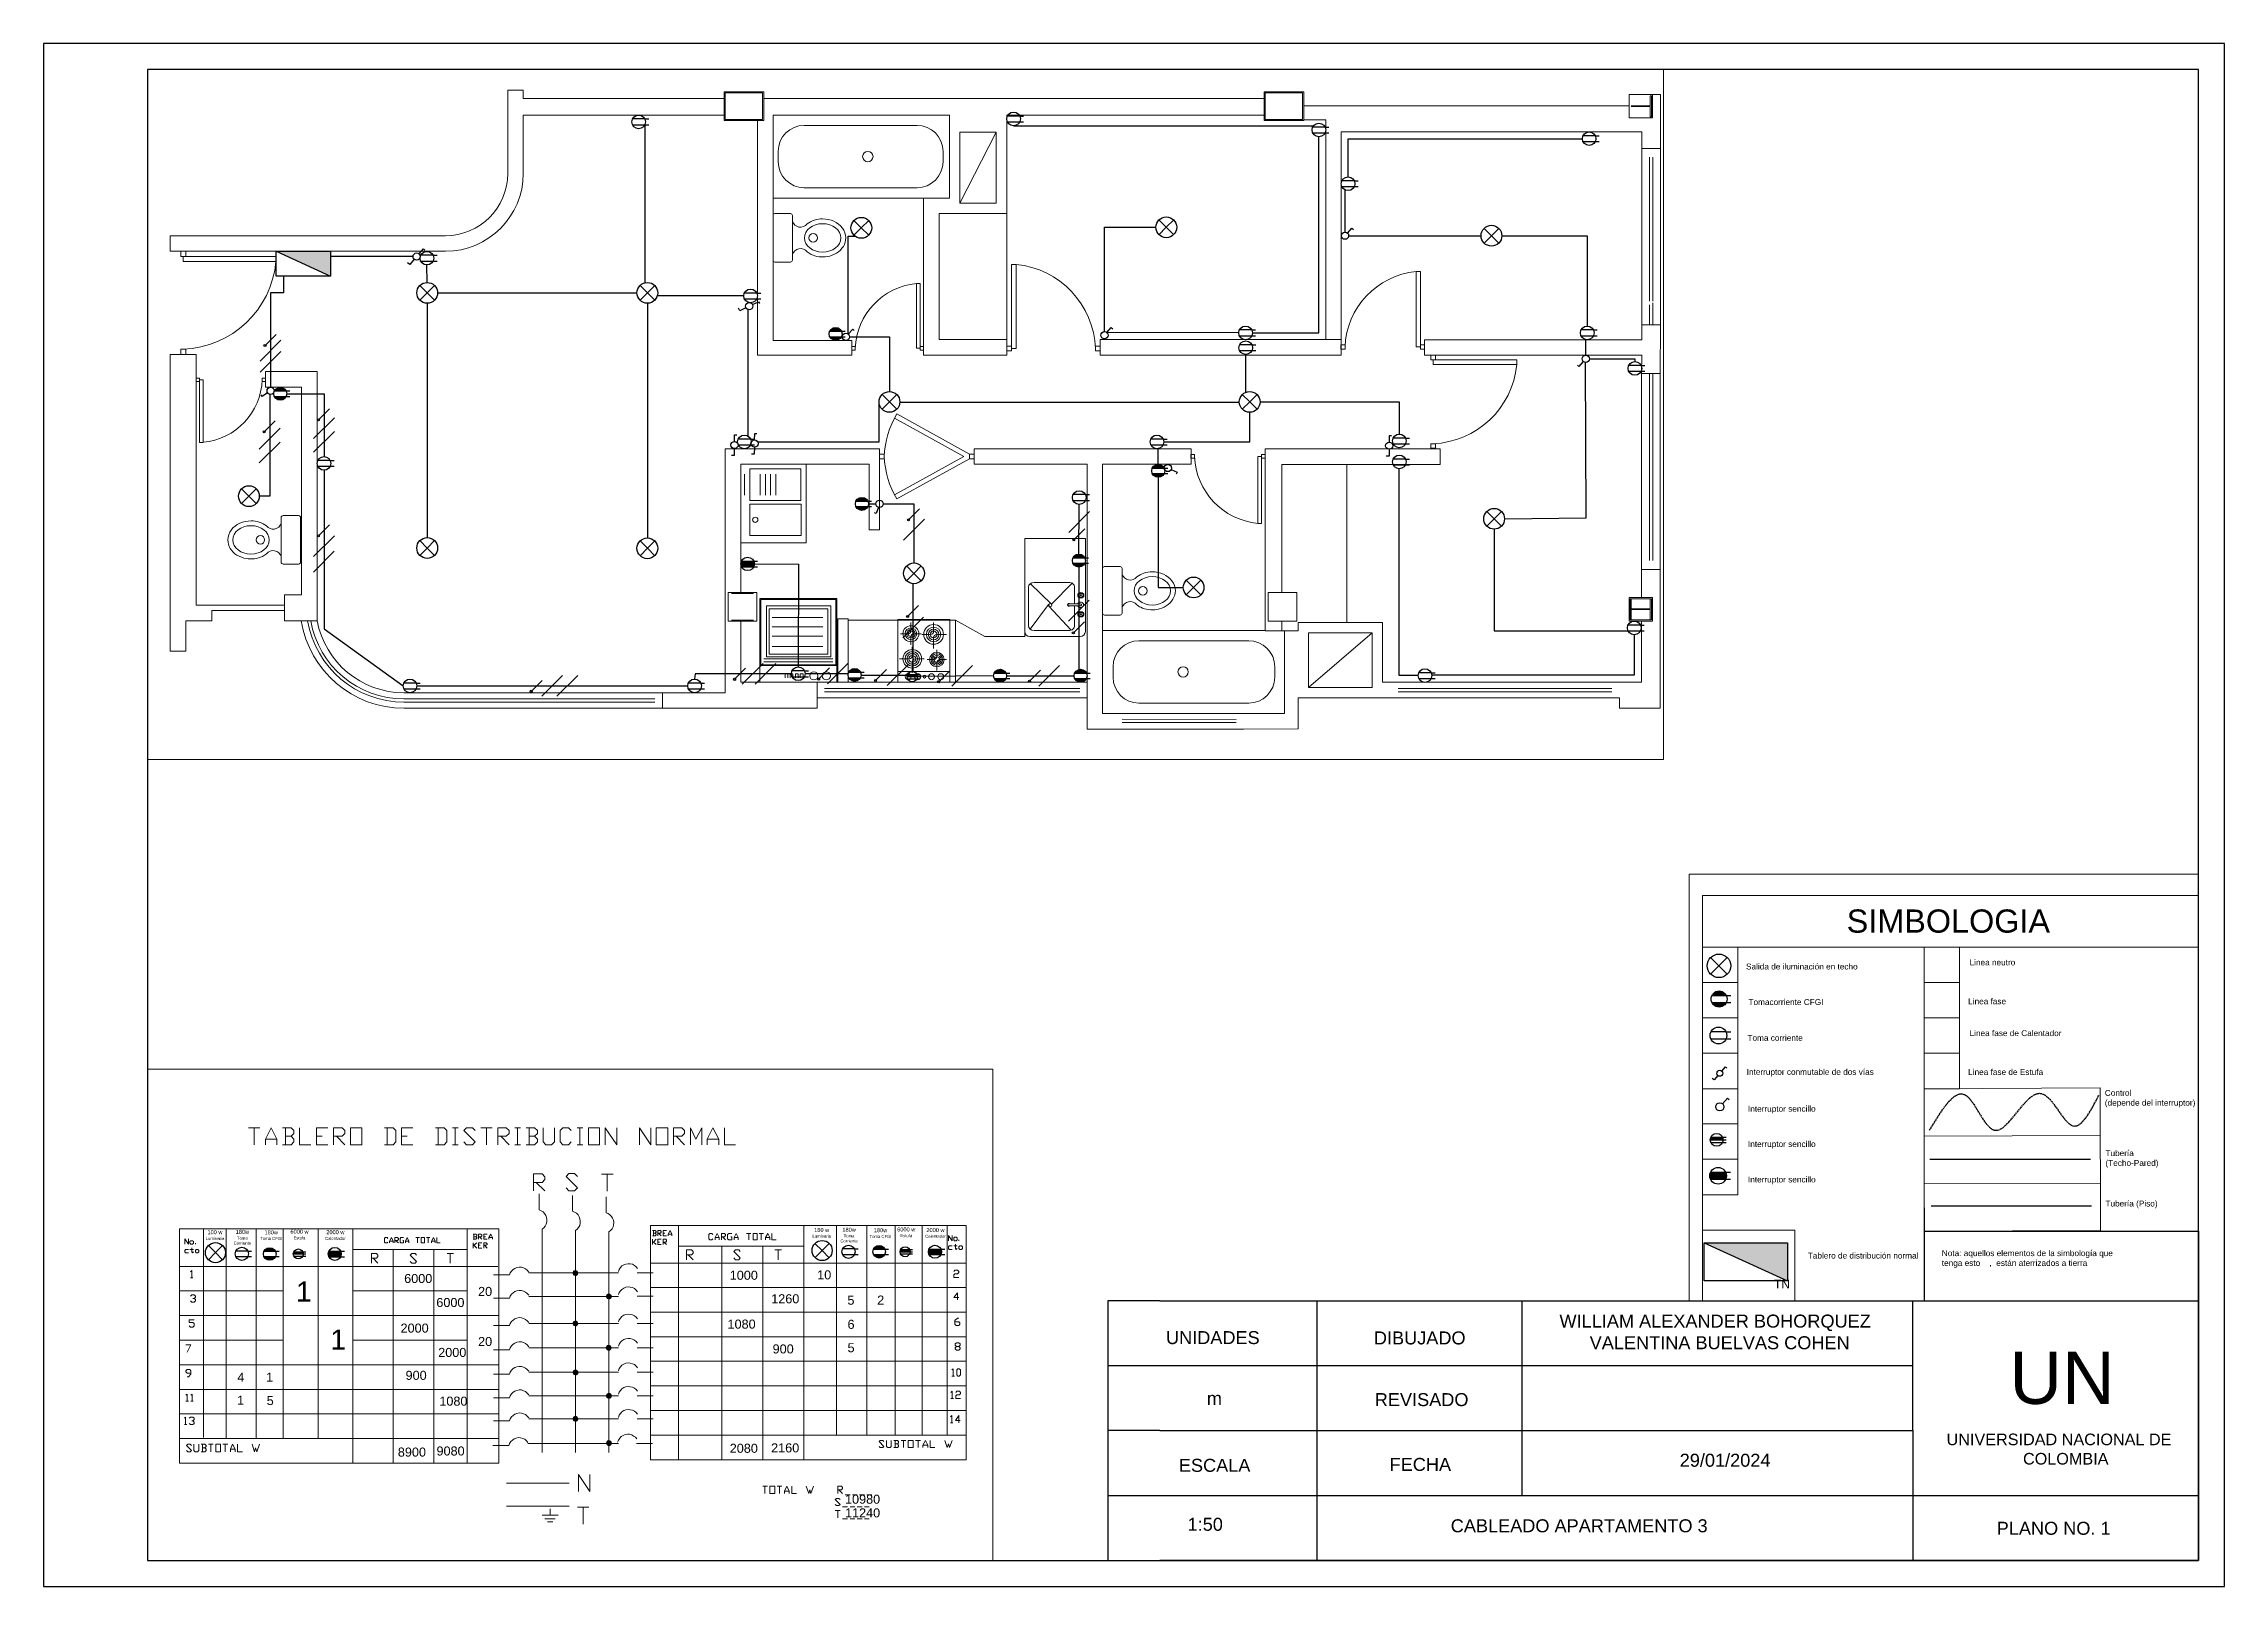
# Paper-space layout 'Apartamaneto 3' of a CAD drawing. Header units: metres, sheet in millimetres. Extents: x 0 to 420, y 0 to 297.
# The model-space entities are those that its viewports show. They can reach past a viewport. Long polylines and large blocks are cut down to what shows.
import ezdxf

# ---------------------------------------------------------------- set-up
doc = ezdxf.new("R2010")
doc.units = ezdxf.units.M
doc.header["$LTSCALE"] = 0.5
doc.linetypes.add('ACAD_ISO02W100', pattern=[15, 12, -3])
doc.layers.add('APARTAMENTO', color=252, linetype='Continuous', lineweight=5)
doc.layers.add('MUEBLES', color=56, linetype='Continuous', lineweight=9)
for name, color, linetype in [('CONTROL', 7, 'ACAD_ISO02W100'), ('CUADRO', 7, 'Continuous'), ('CUADRO DE SIMBOLO', 7, 'Continuous'), ('ENCHUFES', 5, 'Continuous'), ('FASES', 7, 'Continuous'), ('LUMINARIA', 1, 'Continuous'), ('TABLERO', 7, 'Continuous'), ('TUBERIA-PISO', 7, 'ACAD_ISO02W100'), ('TUBERIA-TECHO-PARED', 7, 'Continuous')]:
    doc.layers.add(name, color=color, linetype=linetype)
doc.styles.get("Standard").update_dxf_attribs({"font": 'arial.ttf'})

psp = doc.layouts.new('Apartamaneto 3')

# ---------------------------------------------------------------- texts
at = {"attachment_point": 1}
for s, width, gutter_width, heights, insert, char_height in [('WILLIAM ALEXANDER BOHORQUEZ\\P      VALENTINA BUELVAS COHEN', 66.124, 12.5, [0], (291.94, 52.32), 2.5), ('UNIDADES', 28.7098, 12.5, [0], (216.16, 49.14), 2.5), ('DIBUJADO', 34.0009, 12.5, [0], (256.2, 49.08), 2.5), ('\\pxt6,11;UN', 169.1813, 50.28, [0], (378.6, 45.18), 10.0554), ('m', 5.3831, 12.5, [5.21], (224.03, 37.44), 2.5), ('REVISADO', 30.6182, 12.5, [0], (256.37, 37.2), 2.5), ('UNIVERSIDAD NACIONAL DE \\P                 COLOMBIA', 47.7247, 11.16, [0], (366.49, 29.41), 2.2322), ('29/01/2024', 75.2789, 12.5, [0], (315.1, 25.53), 2.5), ('ESCALA', 24.6938, 12.5, [0], (218.64, 24.55), 2.5), ('FECHA', 23.5925, 12.5, [0], (259.23, 24.73), 2.5), ('1:50', 75.2789, 12.5, [0], (220.32, 13.2), 2.5), ('CABLEADO APARTAMENTO 3', 165.1807, 12.5, [0], (271, 12.91), 2.5), ('PLANO NO. 1', 55, 12.5, [0], (376.15, 12.43), 2.5)]:
    psp.add_mtext_dynamic_manual_height_columns(s, width=width, gutter_width=gutter_width, heights=heights, dxfattribs=dict(at, insert=insert, char_height=char_height))

msp = doc.modelspace()

# ---------------------------------------------------------------- texts
at = {"layer": 'CUADRO DE SIMBOLO', "lineweight": 100, "attachment_point": 1}
for s, width, gutter_width, insert, char_height in [('\\pxt18;SIMBOLOGIA', 1.81394, 45.336, (59.566, 6.535), 0.18134), ('\\pxt18;Linea neutro ', 1.22638, 11.516, (60.527, 6.144), 0.04606), ('Salida de iluminación en techo', 0.94827, 11.516, (58.779, 6.112), 0.04606), ('\\pxt18;Tomacorriente CFGI', 1.22638, 11.516, (58.798, 5.834), 0.04606), ('\\pxt18;Linea fase', 1.22638, 11.516, (60.516, 5.84), 0.04606), ('\\pxt18;Toma corriente', 1.22638, 11.516, (58.79, 5.554), 0.04606), ('\\pxt18;Linea fase de Calentador', 1.22638, 11.516, (60.527, 5.591), 0.04606), ('\\pxt18;Interruptor conmutable de dos vías', 1.22638, 11.516, (58.784, 5.288), 0.04606), ('\\pxt18;Linea fase de Estufa', 1.22638, 11.516, (60.516, 5.287), 0.04606), ('Control \\P(depende del interruptor)', 0.96946, 11.516, (61.585, 5.124), 0.04606), ('Interruptor sencillo', 0.57155, 11.516, (58.794, 5), 0.04606), ('Interruptor sencillo', 0.57155, 11.516, (58.794, 4.724), 0.04606), ('Tubería\\P(Techo-Pared)', 0.96946, 11.516, (61.59, 4.653), 0.04606), ('Interruptor sencillo', 0.57155, 11.516, (58.794, 4.447), 0.04606), ('Tubería (Piso)', 0.96946, 11.516, (61.59, 4.259), 0.04606), ('Tablero de distribución normal', 0.82378, 11.516, (59.262, 3.852), 0.04606)]:
    msp.add_mtext_dynamic_manual_height_columns(s, width=width, gutter_width=gutter_width, heights=[0], dxfattribs=dict(at, insert=insert, char_height=char_height))
at = {"layer": 'CUADRO DE SIMBOLO', "ltscale": 0.5, "insert": (60.31, 3.871), "char_height": 0.04607, "attachment_point": 1}
msp.add_mtext_dynamic_manual_height_columns('Nota: aquellos elementos de la simbología que tenga esto    ,  están aterrizados a tierra', width=1.41879, gutter_width=0.592, heights=[0], dxfattribs=at)
at = {"layer": 'TABLERO', "attachment_point": 1}
for s, width, gutter_width, heights, insert, char_height in [('\\pxqc;100 w\\P{\\H0.75x;Luminaria}', 0.22533, 12.5, [0], (44.191, 16.715), 0.04), ('\\pxqc;180w\\P{\\H0.75x;Toma Corriente}', 0.22533, 12.5, [0], (44.464, 16.718), 0.04), ('\\pxqc;180w\\P{\\H0.75x;Toma CFGI}', 0.22533, 12.5, [0], (44.751, 16.714), 0.04), ('\\pxqc;6000 w\\P{\\H0.75x;Estufa}', 0.22533, 12.5, [0], (45.033, 16.72), 0.04), ('\\pxqc;2000 w\\P{\\H0.75x;Calentador}', 0.22533, 12.5, [0], (45.39, 16.715), 0.04), ('\\pxqc;180 w\\P{\\H0.75x;Luminaria}', 0.22533, 12.5, [0], (50.233, 16.737), 0.04), ('\\pxqc;180w\\P{\\H0.75x;Toma Corriente}', 0.22533, 12.5, [0], (50.506, 16.739), 0.04), ('\\pxqc;180w\\P{\\H0.75x;Toma CFGI}', 0.22533, 12.5, [0], (50.819, 16.735), 0.04), ('\\pxqc;6000 w\\P{\\H0.75x;Estufa}', 0.22533, 12.5, [0], (51.075, 16.742), 0.04), ('\\pxqc;2000 w\\P{\\H0.75x;Calentador}', 0.22533, 12.5, [0], (51.366, 16.736), 0.04), ('1', 0.0901, 0.451, [0], (45.111, 16.204), 0.2), ('6000', 0.0901, 0.451, [0], (46.188, 16.279), 0.0901), ('1000', 0.0901, 0.451, [0], (49.43, 16.311), 0.0901), ('10', 0.0901, 0.451, [0], (50.301, 16.315), 0.0901), ('6000', 0.0901, 0.451, [0], (46.508, 16.04), 0.0901), ('20', 0.0901, 0.451, [0], (46.924, 16.15), 0.0901), ('1260', 0.0901, 0.451, [0], (49.843, 16.077), 0.0901), ('5', 0.0901, 0.451, [0], (50.602, 16.063), 0.0901), ('2', 0.0901, 0.451, [0], (50.898, 16.064), 0.0901), ('1', 0.0901, 0.451, [0], (45.453, 15.726), 0.2), ('2000', 0.0901, 0.451, [0], (46.152, 15.785), 0.0901), ('1080', 0.0901, 0.451, [0], (49.408, 15.825), 0.0901), ('6', 0.0901, 0.451, [0], (50.603, 15.823), 0.0901), ('2000', 0.0901, 0.451, [0], (46.527, 15.543), 0.0901), ('20', 0.0901, 0.451, [0], (46.924, 15.652), 0.0901), ('900', 0.0901, 0.451, [0], (49.857, 15.578), 0.0901), ('5', 0.0901, 0.451, [0], (50.603, 15.59), 0.0901), ('4', 0.0901, 0.451, [0], (44.527, 15.297), 0.0901), ('1', 0.0901, 0.451, [0], (44.814, 15.297), 0.0901), ('900', 0.0901, 0.451, [0], (46.202, 15.315), 0.0901), ('1', 0.0901, 0.451, [0], (44.524, 15.067), 0.0901), ('5', 0.0901, 0.451, [0], (44.819, 15.064), 0.0901), ('1080', 0.0901, 0.451, [0], (46.538, 15.058), 0.0901), ('8900', 0.0901, 0.451, [0], (46.125, 14.551), 0.0901), ('9080', 0.0901, 0.451, [0.0921], (46.51, 14.562), 0.0901), ('2080', 0.0901, 0.451, [0], (49.43, 14.589), 0.0901), ('2160', 0.0901, 0.451, [0], (49.842, 14.593), 0.0901), ('10980', 0.0901, 0.451, [0], (50.578, 14.082), 0.0901), ('11240', 0.0901, 0.451, [0], (50.578, 13.946), 0.0901), ('TN', 0.0557, 4.153, [0], (58.998, 3.64), 0.0664)]:
    msp.add_mtext_dynamic_manual_height_columns(s, width=width, gutter_width=gutter_width, heights=heights, dxfattribs=dict(at, insert=insert, char_height=char_height))

# ---------------------------------------------------------------- blocks, each defined once
blk = doc.blocks.new('INODORO')
for p, q in [((0, -0.23), (0, 0.23)), ((0.02, 0.25), (0.18, 0.25)), ((0.2, 0.23), (0.2, -0.23)), ((0.18, -0.25), (0.02, -0.25))]:
    blk.add_line(p, q)
blk.add_circle((0.414, 0), 0.0438)
for centre, radius, start, end in [((0.02, 0.23), 0.02, 90, 180), ((0.18, 0.23), 0.02, 0, 90), ((0.283, 0.197), 0.0864, 196.4375, 322.7515), ((0.283, -0.197), 0.0864, 37.1646, 163.5625), ((0.02, -0.23), 0.02, 180, 270), ((0.18, -0.23), 0.02, 270, 0)]:
    blk.add_arc(centre, radius, start, end)
blk.add_ellipse((0.512, 0), major_axis=(0.188, 0), ratio=0.77871)
blk.add_open_spline([(0.352, -0.145), (0.364, -0.154), (0.378, -0.163), (0.444, -0.194), (0.504, -0.202), (0.629, -0.181), (0.692, -0.143), (0.741, -0.061), (0.75, -0.03), (0.75, 0), (0.75, 0.036), (0.737, 0.072), (0.671, 0.163), (0.591, 0.196), (0.453, 0.196), (0.396, 0.177), (0.352, 0.144)], degree=3, knots=[3.942102, 3.942102, 3.942102, 3.942102, 4.162638, 4.162638, 4.924422, 4.924422, 5.847984, 5.847984, 6.283185, 6.283185, 6.283185, 6.801532, 6.801532, 7.861895, 7.861895, 8.624417, 8.624417, 8.624417, 8.624417])
blk = doc.blocks.new('puerta vaiven')
for p, q in [((-0.023, 0.9), (0.022, 0.9)), ((-0.023, 0.855), (-0.023, 0.9)), ((0, 0.855), (-0.023, 0.855)), ((0.022, 0.855), (0, 0.855)), ((0.022, 0.9), (0.022, 0.855)), ((-0.023, 0.045), (-0.404, 0.735)), ((0, 0.097), (-0.365, 0.757)), ((0, 0.097), (0.365, 0.757)), ((0.022, 0.045), (0.404, 0.735)), ((-0.023, 0.045), (0.022, 0.045)), ((-0.023, 0), (-0.023, 0.045)), ((0, 0), (-0.023, 0)), ((-0.023, 0.045), (0.022, 0.045)), ((0.022, 0), (0, 0)), ((0.022, 0.045), (0.022, 0))]:
    blk.add_line(p, q)
for centre, start, end in [((0.032, 0.01), 92.1815, 121.0201), ((-0.032, 0.01), 58.9799, 87.8185)]:
    blk.add_arc(centre, 0.846, start, end)
blk = doc.blocks.new('PUERTA2')
for p, q in [((-0.1, 0.925), (-0.05, 0.925)), ((-0.1, 0.025), (-0.1, 0.925)), ((-0.05, 0.925), (-0.05, 0.025)), ((-0.05, 0.025), (-0.05, 0.925)), ((-1, 0.05), (-0.95, 0.05)), ((-1, 0), (-1, 0.05)), ((-0.95, 0), (-1, 0)), ((-0.95, 0.05), (-0.95, 0.025)), ((-0.95, 0.025), (-0.95, 0)), ((-0.05, 0.025), (-0.1, 0.025)), ((-0.05, 0.05), (0, 0.05)), ((-0.05, 0), (-0.05, 0.05)), ((0, 0), (-0.05, 0)), ((0, 0.05), (0, 0.025)), ((0, 0.025), (0, 0))]:
    blk.add_line(p, q)
blk.add_arc((-0.011, -0.011), 0.94, 95.4546, 177.8185)
blk = doc.blocks.new('Tomacorriente')
at = {"layer": 'ENCHUFES'}
for p, q in [((0.045, 0.021), (-0.045, 0.021)), ((0.045, 0.021), (0.074, 0.021)), ((-0.045, -0.021), (0.045, -0.021)), ((0.045, -0.021), (0.074, -0.021))]:
    blk.add_line(p, q, dxfattribs=at)
blk.add_circle((0, 0), 0.05, dxfattribs=at)
blk = doc.blocks.new('Toma corriente CFGI 1 Fase')
at = {"layer": 'ENCHUFES', "lineweight": 40}
h = blk.add_hatch(color=256, dxfattribs=at)
h.dxf.hatch_style = 1
h.paths.add_polyline_path([(-0.045, 0.021), (0.045, 0.021, 0.63707)])
h.paths.add_polyline_path([(0.045, -0.021), (-0.045, -0.021, 0.63707)])
at = {"layer": 'ENCHUFES'}
for p, q in [((-0.045, 0.021), (0.074, 0.021)), ((-0.045, -0.021), (0.074, -0.021))]:
    blk.add_line(p, q, dxfattribs=at)
blk.add_circle((0, 0), 0.05, dxfattribs=at)
blk = doc.blocks.new('Tablero')
at = {"layer": 'TABLERO'}
h = blk.add_hatch(color=256, dxfattribs=at)
h.dxf.hatch_style = 1
h.paths.add_polyline_path([(-0.262, 0.12), (0.262, -0.12), (0.262, 0.12)])
blk.add_line((-0.262, 0.12), (0.262, -0.12), dxfattribs=at)
blk.add_lwpolyline([(0.262, -0.12), (-0.262, -0.12), (-0.262, 0.12), (0.262, 0.12)], close=True, dxfattribs=at)
blk = doc.blocks.new('Lampara')
at = {"layer": 'LUMINARIA'}
for q in [(-0.071, 0.071), (-0.071, -0.071), (0.071, 0.071), (0.071, -0.071)]:
    blk.add_line((0, 0), q, dxfattribs=at)
blk.add_circle((0, 0), 0.1, dxfattribs=at)
blk = doc.blocks.new('INTERRUPTOR')
at = {"layer": 'LUMINARIA'}
for p, q in [((0.023, 0.026), (0.065, 0.074)), ((0.065, 0.074), (0.08, 0.061))]:
    blk.add_line(p, q, dxfattribs=at)
blk.add_circle((0, 0), 0.0347, dxfattribs=at)
blk = doc.blocks.new('CONMUTABLE')
at = {"layer": 'LUMINARIA'}
for p, q in [((-0.067, -0.076), (-0.087, -0.059)), ((-0.023, -0.026), (-0.067, -0.076))]:
    blk.add_line(p, q, dxfattribs=at)
blk.add_lwpolyline([(0.023, 0.026), (0.065, 0.074), (0.08, 0.061)], dxfattribs=at)
blk.add_circle((0, 0), 0.0347, dxfattribs=at)
blk = doc.blocks.new('lavadero')
at = {"layer": 'MUEBLES'}
for p, q in [((0.036, -0.096), (0.036, -0.298)), ((0.186, -0.096), (0.186, -0.298)), ((0.237, -0.096), (0.237, -0.298)), ((0.287, -0.096), (0.287, -0.298)), ((0.338, -0.096), (0.338, -0.298))]:
    blk.add_line(p, q, dxfattribs=at)
for points in [[(0, 0), (0.63, 0), (0.63, -0.757), (0, -0.757)], [(0.085, -0.045), (0.577, -0.045), (0.577, -0.348), (0.085, -0.348)], [(0.088, -0.383), (0.58, -0.383), (0.58, -0.685), (0.088, -0.685)]]:
    blk.add_lwpolyline(points, close=True, dxfattribs=at)
blk.add_circle((0.139, -0.534), 0.0252, dxfattribs=at)
blk = doc.blocks.new('LJIKO')
at = {"layer": 'MUEBLES'}
for p, q in [((1446.164, 1065.092), (1446.764, 1065.092)), ((1446.164, 1064.542), (1446.164, 1065.092)), ((1446.17, 1065.086), (1446.638, 1065.086)), ((1446.17, 1064.548), (1446.17, 1065.086)), ((1446.217, 1065.049), (1446.217, 1064.589)), ((1446.582, 1065.049), (1446.217, 1065.049)), ((1446.237, 1065.029), (1446.237, 1064.609)), ((1446.562, 1065.029), (1446.237, 1065.029)), ((1446.562, 1064.609), (1446.562, 1065.029)), ((1446.582, 1064.589), (1446.582, 1065.049)), ((1446.596, 1065.063), (1446.596, 1064.571)), ((1446.616, 1064.571), (1446.616, 1065.063)), ((1446.638, 1064.548), (1446.638, 1065.086)), ((1446.644, 1064.542), (1446.644, 1065.092)), ((1446.3, 1064.631), (1446.3, 1064.993)), ((1446.366, 1064.631), (1446.366, 1064.993)), ((1446.434, 1064.631), (1446.434, 1064.993)), ((1446.506, 1064.631), (1446.506, 1064.993)), ((1446.731, 1064.851), (1446.703, 1064.851)), ((1446.703, 1064.851), (1446.703, 1064.831)), ((1446.703, 1064.831), (1446.731, 1064.831)), ((1446.703, 1064.817), (1446.703, 1064.797)), ((1446.731, 1064.817), (1446.703, 1064.817)), ((1446.703, 1064.797), (1446.731, 1064.797)), ((1446.703, 1064.779), (1446.703, 1064.759)), ((1446.731, 1064.779), (1446.703, 1064.779)), ((1446.703, 1064.759), (1446.731, 1064.759)), ((1446.703, 1064.743), (1446.703, 1064.723)), ((1446.731, 1064.743), (1446.703, 1064.743)), ((1446.703, 1064.723), (1446.731, 1064.723)), ((1446.164, 1064.542), (1446.764, 1064.542)), ((1446.17, 1064.548), (1446.638, 1064.548)), ((1446.582, 1064.589), (1446.217, 1064.589)), ((1446.562, 1064.609), (1446.237, 1064.609))]:
    blk.add_line(p, q, dxfattribs=at)
for centre in [(1446.717, 1065.018), (1446.717, 1064.928)]:
    blk.add_circle(centre, 0.0295, dxfattribs=at)
blk = doc.blocks.new('Tomacorriente de dos fases con neutro (208V)')
at = {"layer": 'ENCHUFES', "lineweight": 100}
h = blk.add_hatch(color=256, dxfattribs=at)
h.dxf.hatch_style = 1
h.paths.add_polyline_path([(0.045, 0.021), (-0.045, 0.021, 0.109518), (-0.05, 0), (0.05, 0, 0.109518)])
at = {"layer": 'ENCHUFES'}
for p, q in [((-0.05, 0), (0.075, 0)), ((-0.045, 0.021), (0.074, 0.021)), ((-0.045, -0.021), (0.074, -0.021))]:
    blk.add_line(p, q, dxfattribs=at)
blk.add_circle((0, 0), 0.05, dxfattribs=at)
blk = doc.blocks.new('Tomacorriente de dos fases sin neutro (208v)')
at = {"layer": 'ENCHUFES'}
h = blk.add_hatch(color=256, dxfattribs=at)
h.dxf.hatch_style = 1
h.paths.add_polyline_path([(0.05, 0, 0.109518), (0.045, 0.021), (-0.045, 0.021, 0.109518), (-0.05, 0, 0.109518), (-0.045, -0.021), (0.045, -0.021, 0.109518)], flags=17)
h.paths.add_polyline_path([(0.045, 0.021), (-0.045, 0.021, 0.109518), (-0.05, 0, 0.109518), (-0.045, -0.021), (0.045, -0.021, 0.109518), (0.05, 0, 0.109518)], flags=17)
h = blk.add_hatch(color=256, dxfattribs=at)
h.dxf.hatch_style = 1
h.paths.add_polyline_path([(0.05, 0, 0.109518), (0.045, 0.021), (-0.045, 0.021, 0.109518), (-0.05, 0, 0.109518), (-0.045, -0.021), (0.045, -0.021, 0.109518)])
for p, q in [((-0.045, 0.021), (0.074, 0.021)), ((-0.045, -0.021), (0.074, -0.021))]:
    blk.add_line(p, q, dxfattribs=at)
blk.add_circle((0, 0), 0.05, dxfattribs=at)
blk = doc.blocks.new('FASE')
at = {"layer": 'FASES', "ltscale": 0.5}
blk.add_line((-0.1, -0.1), (0.1, 0.1), dxfattribs=at)
blk = doc.blocks.new('Neutro')
at = {"layer": 'FASES'}
h = blk.add_hatch(dxfattribs=at)
h.set_pattern_fill('ANGLE', color=256)
h.set_pattern_definition([(0, (-59.542, -1.52), (0, 6.985), [5.08, -1.905]), (90, (-59.542, -1.52), (-6.985, 4e-16), [5.08, -1.905])])
h.paths.add_polyline_path([(-0.063, -0.053, 1), (-0.043, -0.053, 1)])
blk.add_line((-0.053, -0.053), (0.053, 0.053), dxfattribs=at)
blk.add_circle((-0.053, -0.053), 0.01, dxfattribs=at)

# ---------------------------------------------------------------- linework, layer by layer
at = {"layer": 'APARTAMENTO'}
for p, q in [((43.811, 9.213), (43.811, 9.413)), ((43.811, 9.413), (43.961, 9.413)), ((43.961, 9.333), (43.961, 9.413)), ((43.811, 8.613), (43.811, 9.213)), ((45.895, 9.333), (43.961, 9.333)), ((47.835, 9.333), (46.276, 9.333)), ((49.635, 9.333), (47.835, 9.333)), ((51.095, 9.333), (49.635, 9.333)), ((51.476, 9.262), (54.61, 9.262)), ((51.476, 9.262), (54.61, 9.262)), ((51.838, 9.263), (51.838, 9.263)), ((54.63, 9.262), (54.813, 9.262)), ((54.63, 9.262), (54.813, 9.262)), ((54.63, 9.256), (54.813, 9.256)), ((54.63, 9.256), (54.813, 9.256)), ((54.911, 9.371), (54.731, 9.371)), ((54.813, 9.361), (54.813, 9.262)), ((54.813, 9.361), (54.813, 9.262)), ((54.813, 9.256), (54.813, 9.157)), ((54.813, 9.256), (54.813, 9.157)), ((54.911, 9.371), (54.911, 8.854)), ((45.895, 9.175), (43.961, 9.175)), ((43.961, 8.613), (43.961, 9.175)), ((46.216, 9.121), (46.216, 6.863)), ((48.066, 9.175), (46.366, 9.175)), ((46.366, 9.175), (46.366, 7.004)), ((48.066, 8.375), (48.066, 9.175)), ((51.095, 9.175), (48.616, 9.175)), ((48.616, 7.013), (48.616, 9.175)), ((48.616, 8.227), (48.616, 9.175)), ((51.476, 9.13), (51.689, 9.13)), ((51.476, 9.13), (51.689, 9.13)), ((51.689, 9.13), (51.689, 9.013)), ((51.689, 9.13), (51.689, 9.013)), ((48.516, 9.009), (48.166, 9.009)), ((48.166, 8.327), (48.516, 9.009)), ((48.166, 9.009), (48.166, 8.327)), ((48.516, 9.009), (48.516, 8.327)), ((48.516, 9.009), (48.516, 8.327)), ((51.688, 9.012), (51.688, 9.013)), ((51.688, 7.013), (51.688, 9.013)), ((54.537, 9.012), (51.838, 9.012)), ((54.731, 9.012), (51.838, 9.012)), ((51.838, 7.013), (51.838, 9.012)), ((51.838, 7.013), (51.838, 9.012)), ((51.838, 7.013), (51.838, 9.012)), ((51.838, 6.863), (51.838, 9.012)), ((54.731, 9.012), (54.731, 8.854)), ((54.731, 8.854), (54.911, 8.854)), ((54.731, 7.154), (54.731, 8.854)), ((54.731, 7.154), (54.731, 8.854)), ((54.911, 8.854), (54.911, 7.154)), ((54.911, 8.854), (54.911, 7.154)), ((54.911, 8.854), (54.911, 7.154)), ((47.816, 6.863), (47.816, 8.375)), ((47.966, 7.013), (47.966, 8.227)), ((47.966, 8.227), (48.616, 8.227)), ((48.166, 8.327), (48.516, 8.327)), ((40.561, 8.013), (40.561, 7.863)), ((40.811, 8.013), (42.161, 8.013)), ((40.811, 7.863), (43.211, 7.863)), ((42.161, 8.013), (43.211, 8.013)), ((51.688, 7.013), (51.688, 7.248)), ((47.124, 7.004), (46.366, 7.004)), ((47.124, 6.863), (47.124, 7.004)), ((48.616, 7.013), (47.966, 7.013)), ((48.616, 7.013), (48.616, 6.863)), ((51.838, 7.013), (49.516, 7.013)), ((49.516, 7.013), (49.516, 6.863)), ((51.838, 6.863), (51.838, 7.013)), ((54.731, 7.012), (52.64, 7.012)), ((52.64, 6.862), (52.64, 7.012)), ((54.731, 7.012), (52.64, 7.012)), ((54.731, 7.156), (54.731, 7.012)), ((54.731, 7.156), (54.731, 7.012)), ((54.731, 7.154), (54.911, 7.154)), ((54.911, 7.154), (54.91, 6.686)), ((40.561, 6.871), (40.561, 4.306)), ((40.561, 6.871), (40.811, 6.871)), ((40.811, 6.871), (40.811, 4.456)), ((47.124, 6.863), (46.216, 6.863)), ((48.616, 6.863), (47.816, 6.863)), ((51.838, 6.863), (49.516, 6.863)), ((54.731, 6.862), (52.64, 6.862)), ((54.731, 6.862), (54.73, 6.686)), ((41.976, 6.705), (41.48, 6.705)), ((41.48, 6.705), (41.48, 6.555)), ((54.73, 6.686), (54.91, 6.686)), ((54.73, 4.801), (54.73, 6.686)), ((54.91, 4.801), (54.91, 6.686)), ((41.826, 6.555), (41.48, 6.555)), ((47.391, 5.963), (45.906, 5.963)), ((45.906, 3.614), (45.906, 5.963)), ((47.291, 5.813), (46.056, 5.813)), ((46.056, 4.578), (46.056, 5.813)), ((47.291, 5.181), (47.291, 5.813)), ((47.391, 5.181), (47.391, 5.963)), ((49.54, 5.963), (48.303, 5.963)), ((48.303, 5.813), (48.303, 5.963)), ((49.39, 5.813), (48.303, 5.813)), ((49.39, 3.264), (49.39, 5.813)), ((50.259, 5.963), (49.54, 5.963)), ((50.391, 5.813), (49.54, 5.813)), ((49.54, 3.414), (49.54, 5.813)), ((50.391, 5.963), (50.259, 5.963)), ((50.391, 5.813), (50.391, 5.963)), ((51.106, 4.209), (51.106, 5.963)), ((52.79, 5.962), (51.106, 5.962)), ((52.79, 5.812), (51.265, 5.812)), ((51.265, 4.578), (51.265, 5.812)), ((51.89, 5.812), (51.89, 4.29)), ((52.79, 5.812), (52.79, 5.962)), ((47.391, 5.181), (47.291, 5.181)), ((48.79, 4.155), (48.79, 5.098)), ((48.79, 5.098), (49.374, 5.098)), ((49.374, 4.204), (49.374, 5.098)), ((54.73, 4.801), (54.91, 4.801)), ((54.73, 4.801), (54.73, 4.571)), ((54.91, 4.801), (54.91, 3.464)), ((48.825, 4.258), (48.825, 4.631)), ((48.842, 4.664), (49.047, 4.467)), ((49.215, 4.676), (48.879, 4.676)), ((49.251, 4.672), (49.047, 4.467)), ((49.269, 4.47), (49.269, 4.631)), ((40.561, 4.464), (40.561, 4.014)), ((41.661, 4.556), (41.826, 4.556)), ((41.661, 4.556), (41.661, 4.306)), ((45.934, 4.578), (46.211, 4.578)), ((45.934, 4.578), (45.934, 4.304)), ((45.966, 4.568), (46.179, 4.568)), ((46.211, 4.578), (46.211, 4.304)), ((48.841, 4.226), (49.02, 4.464)), ((49.237, 4.217), (49.023, 4.448)), ((49.328, 4.47), (49.225, 4.47)), ((49.225, 4.451), (49.328, 4.451)), ((49.269, 4.451), (49.269, 4.258)), ((49.269, 4.437), (49.269, 4.451)), ((49.337, 4.458), (49.337, 4.462)), ((51.133, 4.578), (51.41, 4.578)), ((51.133, 4.578), (51.133, 4.304)), ((51.41, 4.578), (51.41, 4.304)), ((54.63, 4.53), (54.813, 4.53)), ((54.63, 4.42), (54.63, 4.519)), ((54.63, 4.519), (54.813, 4.519)), ((54.73, 4.571), (54.73, 4.566)), ((54.73, 4.571), (54.73, 4.53)), ((54.813, 4.42), (54.813, 4.519)), ((54.824, 4.519), (54.824, 4.315)), ((40.711, 4.306), (40.961, 4.306)), ((40.711, 4.306), (40.711, 4.014)), ((40.961, 4.306), (40.961, 4.406)), ((41.661, 4.306), (41.976, 4.306)), ((45.934, 4.304), (46.211, 4.304)), ((45.966, 4.314), (46.179, 4.314)), ((46.056, 3.714), (46.056, 4.304)), ((47.089, 4.325), (46.989, 4.325)), ((46.989, 4.325), (46.989, 3.711)), ((47.089, 3.711), (47.089, 4.325)), ((47.52, 4.311), (47.089, 4.311)), ((48.122, 4.314), (47.306, 4.314)), ((48.068, 4.318), (47.568, 4.318)), ((47.568, 4.318), (47.568, 3.718)), ((47.694, 4.212), (47.694, 4.29)), ((47.912, 4.205), (47.912, 4.291)), ((48.068, 3.718), (48.068, 4.318)), ((48.122, 4.314), (48.122, 3.714)), ((51.133, 4.304), (51.41, 4.304)), ((51.265, 4.209), (51.265, 4.304)), ((51.422, 4.29), (51.422, 4.209)), ((51.422, 4.29), (52.234, 4.29)), ((52.234, 4.29), (52.234, 3.714)), ((54.63, 4.42), (54.813, 4.42)), ((54.63, 4.315), (54.63, 4.414)), ((54.63, 4.414), (54.813, 4.414)), ((54.63, 4.315), (54.813, 4.315)), ((54.63, 4.304), (54.813, 4.304)), ((54.73, 4.304), (54.73, 3.714)), ((54.813, 4.414), (54.813, 4.315)), ((47.664, 4.182), (47.593, 4.182)), ((47.694, 4.152), (47.694, 4.076)), ((47.724, 4.182), (47.793, 4.182)), ((47.882, 4.175), (47.8, 4.175)), ((47.912, 4.145), (47.912, 4.041)), ((47.942, 4.175), (48.036, 4.175)), ((49.324, 4.154), (48.84, 4.154)), ((49.215, 4.213), (48.879, 4.213)), ((51.106, 4.209), (51.422, 4.209)), ((51.291, 3.414), (51.291, 4.209)), ((51.522, 4.19), (51.522, 3.664)), ((51.522, 4.19), (52.134, 4.19)), ((51.522, 3.664), (52.134, 4.19)), ((52.134, 4.19), (52.134, 3.664)), ((40.561, 4.014), (40.711, 4.014)), ((47.584, 3.94), (47.677, 3.94)), ((47.707, 3.97), (47.707, 4.056)), ((47.82, 3.94), (47.737, 3.94)), ((47.85, 3.934), (47.914, 3.934)), ((47.944, 3.964), (47.944, 4.027)), ((48.037, 3.934), (47.974, 3.934)), ((47.568, 3.818), (48.068, 3.818)), ((47.707, 3.91), (47.707, 3.806)), ((47.944, 3.904), (47.944, 3.829)), ((45.301, 3.614), (45.301, 3.464)), ((45.906, 3.614), (45.301, 3.614)), ((46.79, 3.714), (46.79, 3.464)), ((51.522, 3.664), (52.134, 3.664)), ((52.315, 3.714), (52.234, 3.714)), ((52.315, 3.714), (54.516, 3.714)), ((45.301, 3.464), (46.79, 3.464)), ((50.897, 3.414), (49.727, 3.414)), ((51.422, 3.265), (51.422, 3.564)), ((51.422, 3.564), (52.234, 3.564)), ((52.315, 3.564), (52.234, 3.564)), ((52.315, 3.564), (54.516, 3.564)), ((54.516, 3.564), (54.516, 3.464)), ((49.39, 3.264), (49.697, 3.264)), ((50.897, 3.264), (49.697, 3.264)), ((50.855, 3.264), (51.422, 3.265))]:
    msp.add_line(p, q, dxfattribs=at)
at = {"layer": 'APARTAMENTO', "ltscale": 0.1}
for p, q in [((47.753, 9.075), (46.666, 9.075)), ((46.416, 8.825), (46.416, 8.725)), ((48.003, 8.825), (48.003, 8.725)), ((46.366, 8.375), (47.816, 8.375)), ((47.753, 8.475), (46.666, 8.475)), ((51.106, 4.214), (49.54, 4.214)), ((49.54, 4.214), (51.106, 4.214)), ((50.947, 4.114), (49.89, 4.114)), ((49.64, 3.764), (49.64, 3.864)), ((51.197, 3.764), (51.197, 3.864)), ((50.947, 3.514), (49.89, 3.514))]:
    msp.add_line(p, q, dxfattribs=at)
at = {"layer": 'APARTAMENTO', "ltscale": 0.025}
for p, q in [((54.807, 8.768), (54.807, 7.384)), ((54.807, 8.768), (54.807, 7.384)), ((54.807, 8.768), (54.807, 7.384)), ((54.807, 8.768), (54.807, 7.384)), ((54.807, 8.768), (54.807, 7.384)), ((54.837, 8.768), (54.837, 7.384)), ((54.837, 8.768), (54.837, 7.384)), ((54.837, 8.768), (54.837, 7.384)), ((54.837, 8.768), (54.837, 7.384)), ((54.837, 8.768), (54.837, 7.384)), ((54.807, 7.349), (54.807, 7.154)), ((54.837, 7.366), (54.837, 7.154)), ((54.807, 6.686), (54.807, 4.887)), ((54.837, 6.686), (54.837, 4.887)), ((40.811, 4.456), (41.661, 4.456)), ((40.961, 4.406), (41.661, 4.406)), ((49.319, 3.654), (46.862, 3.654)), ((49.319, 3.624), (46.862, 3.624)), ((54.444, 3.654), (52.387, 3.654)), ((54.444, 3.624), (52.387, 3.624)), ((45.229, 3.554), (42.811, 3.554)), ((45.229, 3.524), (42.811, 3.524)), ((50.825, 3.355), (49.727, 3.358)), ((50.825, 3.327), (49.727, 3.327))]:
    msp.add_line(p, q, dxfattribs=at)
at = {"layer": 'APARTAMENTO', "ltscale": 0.05}
for p, q in [((41.976, 6.705), (41.976, 4.306)), ((41.826, 6.555), (41.826, 4.556)), ((45.301, 3.614), (42.811, 3.614)), ((46.794, 3.714), (46.056, 3.714)), ((49.39, 3.714), (46.79, 3.714)), ((54.616, 3.714), (54.153, 3.714)), ((54.73, 3.714), (54.153, 3.714)), ((45.301, 3.464), (42.811, 3.464)), ((49.39, 3.564), (46.79, 3.564)), ((49.727, 3.414), (49.54, 3.414)), ((51.291, 3.414), (50.897, 3.414)), ((54.91, 3.464), (54.516, 3.464))]:
    msp.add_line(p, q, dxfattribs=at)
at = {"layer": 'APARTAMENTO'}
for points in [[(46.276, 9.121), (45.895, 9.121), (45.895, 9.397), (46.276, 9.397)], [(51.476, 9.122), (51.095, 9.122), (51.095, 9.397), (51.476, 9.397)], [(51.476, 9.122), (51.095, 9.122), (51.095, 9.397), (51.476, 9.397)], [(54.61, 9.371), (54.834, 9.371), (54.834, 9.147), (54.61, 9.147)]]:
    msp.add_lwpolyline(points, close=True, dxfattribs=at)
for points in [[(46.266, 9.131), (45.905, 9.131), (45.905, 9.387), (46.266, 9.387), (46.266, 9.131)], [(46.266, 9.131), (45.905, 9.131), (45.905, 9.387), (46.266, 9.387), (46.266, 9.131)], [(46.266, 9.131), (45.905, 9.131), (45.905, 9.387), (46.266, 9.387), (46.266, 9.131)], [(51.466, 9.132), (51.105, 9.132), (51.105, 9.387), (51.466, 9.387), (51.466, 9.132)], [(51.466, 9.132), (51.105, 9.132), (51.105, 9.387), (51.466, 9.387), (51.466, 9.132)], [(51.466, 9.132), (51.105, 9.132), (51.105, 9.387), (51.466, 9.387), (51.466, 9.132)], [(54.813, 9.361), (54.824, 9.361), (54.824, 9.157), (54.813, 9.157)], [(47.816, 8.375), (48.066, 8.375)], [(40.811, 8.013), (40.561, 8.013)], [(40.811, 7.863), (40.561, 7.863)], [(54.63, 4.304), (54.609, 4.304), (54.609, 4.53), (54.63, 4.53)], [(54.63, 4.315), (54.62, 4.315), (54.62, 4.519), (54.63, 4.519)], [(54.813, 4.53), (54.835, 4.53), (54.835, 4.304), (54.813, 4.304)], [(54.813, 4.519), (54.824, 4.519), (54.824, 4.315), (54.813, 4.315)], [(48.122, 4.314), (48.405, 4.155), (48.79, 4.155)]]:
    msp.add_lwpolyline(points, dxfattribs=at)
at = {"layer": 'APARTAMENTO', "ltscale": 0.1}
for centre in [(47.279, 8.775), (50.315, 3.814)]:
    msp.add_circle(centre, 0.05, dxfattribs=at)
at = {"layer": 'APARTAMENTO'}
for centre, radius in [((47.912, 4.175), 0.0952), ((47.694, 4.182), 0.0769), ((47.694, 4.182), 0.0553), ((47.694, 4.182), 0.0409), ((47.694, 4.182), 0.0266), ((47.912, 4.175), 0.0698), ((47.912, 4.175), 0.0512), ((47.912, 4.175), 0.0325), ((47.707, 3.94), 0.0897), ((47.707, 3.94), 0.0698), ((47.707, 3.94), 0.0512), ((47.707, 3.94), 0.0325), ((47.943, 3.933), 0.0696), ((47.943, 3.933), 0.0553), ((47.943, 3.933), 0.0409), ((47.943, 3.933), 0.0266), ((47.668, 3.768), 0.0287), ((47.758, 3.768), 0.0287), ((47.824, 3.769), 0.0139), ((47.892, 3.768), 0.0287), ((47.981, 3.768), 0.0287)]:
    msp.add_circle(centre, radius, dxfattribs=at)
at = {"layer": 'APARTAMENTO', "ltscale": 0.1}
for centre, start, end in [((46.666, 8.825), 90, 180), ((47.753, 8.825), 360, 90), ((46.666, 8.725), 180, 270), ((47.753, 8.725), 270, 0), ((49.89, 3.864), 90, 180), ((50.947, 3.864), 0, 90), ((49.89, 3.764), 180, 270), ((50.947, 3.764), 270, 360)]:
    msp.add_arc(centre, 0.25, start, end, dxfattribs=at)
at = {"layer": 'APARTAMENTO'}
for centre, radius, start, end in [((43.211, 8.613), 0.75, 270, 0), ((43.211, 8.613), 0.6, 270, 0), ((47.664, 4.212), 0.03, 270, 0), ((47.724, 4.152), 0.03, 90, 180), ((47.882, 4.205), 0.03, 270, 0), ((47.942, 4.145), 0.03, 90, 180), ((48.84, 4.204), 0.05, 180, 270), ((49.324, 4.204), 0.05, 270, 360), ((47.677, 3.97), 0.03, 270, 0), ((47.737, 3.91), 0.03, 90, 180), ((47.914, 3.964), 0.03, 270, 0), ((47.974, 3.904), 0.03, 90, 180)]:
    msp.add_arc(centre, radius, start, end, dxfattribs=at)
at = {"layer": 'APARTAMENTO', "ltscale": 0.05}
for radius, start in [(1, 189.0797), (0.85, 190.6994)]:
    msp.add_arc((42.811, 4.464), radius, start, 270, dxfattribs=at)
at = {"layer": 'APARTAMENTO', "ltscale": 0.025}
for radius, start in [(0.94, 189.6646), (0.91, 189.9865)]:
    msp.add_arc((42.811, 4.464), radius, start, 270, dxfattribs=at)
at = {"layer": 'APARTAMENTO', "extrusion": (0, 0, -1)}
for centre, major_axis, start_param, end_param in [((48.879, 4.631), (0.054, 0), 3.141593, 4.712389), ((49.215, 4.631), (-0.054, 0), 1.570796, 3.141593)]:
    msp.add_ellipse(centre, major_axis=major_axis, ratio=0.833333, start_param=start_param, end_param=end_param, dxfattribs=at)
at = {"layer": 'APARTAMENTO'}
for centre, major_axis, start_param, end_param in [((49.035, 4.458), (-0.0162, 0), 1.570796326786477, 7.853981633966062), ((49.217, 4.46), (-0.0163, 0), 3.889506, 8.676865), ((49.217, 4.46), (-0.0141, 0), 4.051203, 8.515168), ((49.217, 4.46), (-0.0132, 0), 4.140507, 8.425864), ((49.326, 4.46), (0.0302, 0), 3.517748, 9.048623), ((49.33, 4.552), (0.0302, 0), -1.570796, 4.712389), ((49.33, 4.552), (-0.0216, 0), 1.570796326783585, 7.853981633963171), ((49.33, 4.552), (-0.00597, 0), 1.570796326771469, 7.853981633951055), ((49.328, 4.462), (-0.00864, 0), 3.141593, 4.712389), ((49.328, 4.458), (-0.00864, 0), 1.570796, 3.141593), ((49.33, 4.369), (0.0302, 0), -1.570796, 4.712389), ((49.33, 4.369), (-0.0216, 0), 1.570796326794014, 7.853981633973598), ((49.33, 4.369), (0.00597, 0), -1.570796, 4.712389), ((48.879, 4.258), (0.054, 0), 3.141593, 4.712389), ((49.215, 4.258), (-0.054, 0), 1.570796, 3.141593)]:
    msp.add_ellipse(centre, major_axis=major_axis, ratio=0.833333, start_param=start_param, end_param=end_param, dxfattribs=at)
at = {"layer": 'CONTROL'}
msp.add_spline([(60.215, 4.809), (60.493, 5.085), (60.726, 4.809), (61.084, 5.097), (61.334, 4.844), (61.538, 5.082)], degree=3, dxfattribs=at)
at = {"layer": 'CUADRO DE SIMBOLO', "lineweight": 20}
for points in [[(58.438, 6.645), (62.317, 6.645), (62.317, 6.24), (58.438, 6.24)], [(58.438, 6.24), (58.714, 6.24), (58.714, 5.964), (58.438, 5.964)], [(58.438, 6.24), (60.171, 6.24), (60.171, 3.476), (58.438, 3.476)], [(60.171, 6.24), (60.448, 6.24), (60.448, 5.964), (60.171, 5.964)], [(60.171, 6.24), (62.317, 6.24), (62.317, 3.476), (60.171, 3.476)], [(58.438, 5.964), (58.714, 5.964), (58.714, 5.687), (58.438, 5.687)], [(60.171, 5.964), (60.448, 5.964), (60.448, 5.687), (60.171, 5.687)], [(58.438, 5.687), (58.714, 5.687), (58.714, 5.411), (58.438, 5.411)], [(60.171, 5.687), (60.448, 5.687), (60.448, 5.411), (60.171, 5.411)], [(58.438, 5.411), (58.715, 5.411), (58.715, 5.134), (58.438, 5.134)], [(60.171, 5.411), (60.448, 5.411), (60.448, 5.134), (60.171, 5.134)], [(58.438, 5.134), (58.715, 5.134), (58.715, 4.858), (58.438, 4.858)], [(60.171, 5.134), (61.548, 5.14), (61.549, 4.768), (60.172, 4.763)], [(58.438, 4.858), (58.715, 4.858), (58.715, 4.582), (58.438, 4.582)], [(60.172, 4.763), (61.549, 4.768), (61.55, 4.396), (60.173, 4.391)], [(58.438, 4.582), (58.715, 4.582), (58.715, 4.305), (58.438, 4.305)], [(60.173, 4.391), (61.55, 4.396), (61.551, 4.024), (60.174, 4.019)], [(58.438, 4.027), (59.16, 4.029), (59.161, 3.476), (58.438, 3.475)], [(58.438, 4.027), (59.16, 4.029), (59.16, 3.476), (58.438, 3.475)]]:
    msp.add_lwpolyline(points, close=True, dxfattribs=at)
at = {"layer": 'CUADRO DE SIMBOLO', "ltscale": 0.5}
msp.add_lwpolyline([(60.174, 4.019), (62.317, 4.019), (62.317, 3.476), (60.174, 3.476)], close=True, dxfattribs=at)
at = {"layer": 'FASES'}
msp.add_lwpolyline([(46.219, 6.028), (47.387, 6.028), (47.387, 6.413)], dxfattribs=at)
at = {"layer": 'MUEBLES'}
msp.add_line((48.79, 5.098), (49.374, 5.098), dxfattribs=at)
at = {"layer": 'TABLERO', "color": 7, "linetype": 'Continuous', "lineweight": 18, "true_color": 0x000007}
for p, q in [((44.639, 17.735), (44.751, 17.735)), ((44.694, 17.735), (44.694, 17.566)), ((44.808, 17.621), (44.921, 17.621)), ((45.006, 17.735), (45.006, 17.566)), ((45.315, 17.65), (45.372, 17.65)), ((45.513, 17.65), (45.597, 17.566)), ((46.02, 17.735), (46.02, 17.566)), ((46.162, 17.65), (46.218, 17.65)), ((46.528, 17.735), (46.528, 17.566)), ((46.669, 17.735), (46.726, 17.735)), ((46.696, 17.735), (46.696, 17.566)), ((46.951, 17.735), (47.063, 17.735)), ((47.008, 17.735), (47.008, 17.566)), ((47.149, 17.65), (47.233, 17.566)), ((47.29, 17.735), (47.345, 17.735)), ((47.317, 17.735), (47.317, 17.566)), ((47.431, 17.735), (47.431, 17.566)), ((47.909, 17.735), (47.966, 17.735)), ((47.938, 17.735), (47.938, 17.566)), ((48.897, 17.65), (48.981, 17.566)), ((49.206, 17.621), (49.32, 17.621)), ((45.315, 17.566), (45.429, 17.566)), ((46.162, 17.566), (46.273, 17.566)), ((46.669, 17.566), (46.726, 17.566)), ((47.29, 17.566), (47.345, 17.566)), ((47.909, 17.566), (47.966, 17.566)), ((48.154, 17.273), (48.268, 17.273)), ((48.211, 17.273), (48.211, 17.103)), ((47.504, 17.19), (47.588, 17.106)), ((44.191, 16.727), (44.191, 14.65)), ((44.416, 16.727), (44.416, 14.64)), ((44.714, 16.727), (44.714, 14.64)), ((44.984, 16.727), (44.984, 14.64)), ((45.331, 16.727), (45.331, 14.64)), ((45.676, 16.727), (45.676, 14.395)), ((45.676, 16.727), (45.676, 14.64)), ((46.815, 16.727), (46.815, 14.395)), ((47.562, 16.725), (47.562, 14.501)), ((48.92, 16.762), (48.92, 14.43)), ((50.167, 16.762), (50.167, 14.43)), ((50.492, 16.762), (50.492, 14.675)), ((50.794, 16.762), (50.794, 14.675)), ((51.078, 16.762), (51.078, 14.675)), ((51.347, 16.762), (51.347, 14.675)), ((51.596, 16.762), (51.596, 14.675)), ((44.109, 16.575), (44.109, 16.584)), ((46.043, 16.606), (46.078, 16.606)), ((46.103, 16.613), (46.131, 16.588)), ((46.2, 16.606), (46.235, 16.606)), ((46.305, 16.641), (46.34, 16.641)), ((46.321, 16.641), (46.321, 16.588)), ((46.409, 16.641), (46.444, 16.641)), ((46.426, 16.641), (46.426, 16.588)), ((46.46, 16.606), (46.495, 16.606)), ((46.876, 16.536), (46.876, 16.59)), ((46.883, 16.676), (46.883, 16.624)), ((46.883, 16.564), (46.911, 16.536)), ((46.927, 16.564), (46.946, 16.564)), ((46.937, 16.65), (46.962, 16.624)), ((46.981, 16.65), (46.997, 16.65)), ((46.981, 16.624), (47.015, 16.624)), ((46.988, 16.564), (47.015, 16.536)), ((47.032, 16.641), (47.067, 16.641)), ((47.894, 16.71), (47.894, 14.501)), ((48.227, 16.698), (48.227, 14.501)), ((48.661, 16.571), (48.661, 16.624)), ((48.671, 16.71), (48.671, 16.659)), ((48.671, 16.597), (48.696, 16.571)), ((48.713, 16.597), (48.731, 16.597)), ((48.713, 16.571), (48.748, 16.571)), ((48.722, 16.685), (48.748, 16.659)), ((48.766, 16.685), (48.782, 16.685)), ((48.766, 16.659), (48.801, 16.659)), ((48.775, 16.597), (48.801, 16.571)), ((48.817, 16.676), (48.852, 16.676)), ((50.167, 16.557), (48.92, 16.557)), ((49.284, 16.641), (49.326, 16.641)), ((49.35, 16.557), (49.35, 14.43)), ((49.358, 16.65), (49.389, 16.619)), ((49.473, 16.641), (49.515, 16.641)), ((49.598, 16.683), (49.64, 16.683)), ((49.62, 16.683), (49.62, 16.619)), ((49.724, 16.683), (49.766, 16.683)), ((49.744, 16.683), (49.744, 16.619)), ((49.759, 16.557), (49.759, 14.43)), ((49.786, 16.641), (49.828, 16.641)), ((51.66, 16.558), (51.695, 16.558)), ((51.713, 16.61), (51.713, 16.619)), ((44.055, 16.524), (44.09, 16.524)), ((45.676, 16.522), (46.815, 16.522)), ((45.878, 16.436), (45.927, 16.386)), ((46.079, 16.522), (46.079, 14.395)), ((46.482, 16.522), (46.482, 14.395)), ((46.615, 16.483), (46.679, 16.483)), ((46.646, 16.483), (46.646, 16.386)), ((46.815, 16.522), (46.815, 14.395)), ((46.927, 16.536), (46.962, 16.536)), ((48.641, 16.388), (51.783, 16.388)), ((49.015, 16.47), (49.065, 16.421)), ((49.88, 16.518), (49.946, 16.518)), ((49.913, 16.518), (49.913, 16.421)), ((47.122, 16.353), (43.949, 16.353)), ((44.061, 16.24), (44.085, 16.24)), ((47.236, 16.269), (47.077, 16.269)), ((48.321, 16.289), (47.429, 16.289)), ((47.539, 16.289), (47.54, 16.289)), ((47.542, 16.289), (47.544, 16.289)), ((47.546, 16.289), (47.548, 16.289)), ((47.548, 16.289), (47.55, 16.289)), ((47.548, 16.289), (47.55, 16.289)), ((47.551, 16.289), (47.553, 16.289)), ((47.557, 16.289), (47.559, 16.289)), ((47.559, 16.289), (47.561, 16.289)), ((47.561, 16.289), (47.562, 16.289)), ((47.561, 16.289), (47.562, 16.289)), ((47.562, 16.311), (47.562, 16.313)), ((47.562, 16.267), (47.562, 16.269)), ((47.564, 16.289), (47.566, 16.289)), ((47.568, 16.289), (47.57, 16.289)), ((47.571, 16.289), (47.573, 16.289)), ((47.577, 16.289), (47.579, 16.289)), ((47.579, 16.289), (47.581, 16.289)), ((47.582, 16.289), (47.584, 16.289)), ((47.871, 16.291), (47.875, 16.293)), ((47.873, 16.297), (47.875, 16.298)), ((47.873, 16.293), (47.875, 16.297)), ((47.873, 16.291), (47.875, 16.291)), ((47.873, 16.286), (47.875, 16.287)), ((47.873, 16.284), (47.875, 16.284)), ((47.873, 16.28), (47.875, 16.28)), ((47.873, 16.278), (47.875, 16.278)), ((47.873, 16.275), (47.875, 16.276)), ((47.875, 16.302), (47.877, 16.306)), ((47.875, 16.295), (47.878, 16.297)), ((47.875, 16.291), (47.877, 16.295)), ((47.875, 16.284), (47.878, 16.286)), ((47.875, 16.282), (47.877, 16.282)), ((47.875, 16.28), (47.877, 16.282)), ((47.875, 16.273), (47.877, 16.275)), ((47.877, 16.3), (47.88, 16.302)), ((47.877, 16.297), (47.878, 16.3)), ((47.877, 16.289), (47.878, 16.291)), ((47.877, 16.284), (47.878, 16.284)), ((47.877, 16.278), (47.878, 16.28)), ((47.877, 16.273), (47.878, 16.273)), ((47.878, 16.306), (47.88, 16.308)), ((47.878, 16.304), (47.88, 16.306)), ((47.878, 16.298), (47.882, 16.3)), ((47.878, 16.295), (47.88, 16.298)), ((47.878, 16.287), (47.878, 16.289)), ((47.878, 16.287), (47.88, 16.287)), ((47.878, 16.284), (47.88, 16.287)), ((47.878, 16.276), (47.88, 16.278)), ((47.878, 16.275), (47.88, 16.275)), ((47.878, 16.273), (47.88, 16.275)), ((47.878, 16.269), (47.88, 16.269)), ((47.88, 16.304), (47.884, 16.306)), ((47.88, 16.3), (47.882, 16.304)), ((47.88, 16.297), (47.884, 16.298)), ((47.88, 16.293), (47.882, 16.295)), ((47.88, 16.289), (47.882, 16.293)), ((47.88, 16.287), (47.882, 16.289)), ((47.88, 16.282), (47.882, 16.284)), ((47.88, 16.276), (47.882, 16.276)), ((47.88, 16.271), (47.882, 16.273)), ((47.882, 16.308), (47.884, 16.309)), ((47.882, 16.302), (47.886, 16.304)), ((47.882, 16.298), (47.884, 16.302)), ((47.882, 16.291), (47.886, 16.293)), ((47.882, 16.287), (47.884, 16.291)), ((47.882, 16.287), (47.884, 16.287)), ((47.882, 16.28), (47.886, 16.282)), ((47.882, 16.276), (47.884, 16.28)), ((47.882, 16.278), (47.884, 16.278)), ((47.882, 16.275), (47.884, 16.275)), ((47.882, 16.269), (47.884, 16.271)), ((47.882, 16.267), (47.884, 16.267)), ((47.884, 16.308), (47.888, 16.311)), ((47.884, 16.304), (47.886, 16.308)), ((47.884, 16.297), (47.888, 16.298)), ((47.884, 16.293), (47.886, 16.297)), ((47.884, 16.289), (47.888, 16.291)), ((47.884, 16.286), (47.886, 16.287)), ((47.884, 16.275), (47.886, 16.276)), ((47.884, 16.269), (47.886, 16.269)), ((47.886, 16.306), (47.889, 16.308)), ((47.886, 16.302), (47.888, 16.306)), ((47.886, 16.3), (47.888, 16.302)), ((47.886, 16.295), (47.889, 16.297)), ((47.886, 16.291), (47.888, 16.295)), ((47.886, 16.284), (47.889, 16.286)), ((47.886, 16.28), (47.888, 16.284)), ((47.886, 16.273), (47.888, 16.275)), ((47.886, 16.269), (47.888, 16.273)), ((47.886, 16.271), (47.888, 16.271)), ((47.886, 16.267), (47.888, 16.267)), ((47.888, 16.309), (47.889, 16.311)), ((47.888, 16.308), (47.889, 16.308)), ((47.888, 16.297), (47.889, 16.3)), ((47.888, 16.293), (47.891, 16.295)), ((47.888, 16.289), (47.889, 16.291)), ((47.888, 16.286), (47.889, 16.287)), ((47.888, 16.282), (47.891, 16.284)), ((47.888, 16.278), (47.889, 16.28)), ((47.888, 16.267), (47.889, 16.269)), ((47.889, 16.309), (47.893, 16.311)), ((47.889, 16.304), (47.891, 16.306)), ((47.889, 16.298), (47.893, 16.3)), ((47.889, 16.295), (47.891, 16.298)), ((47.889, 16.287), (47.889, 16.289)), ((47.889, 16.287), (47.891, 16.287)), ((47.889, 16.284), (47.891, 16.287)), ((47.889, 16.276), (47.893, 16.278)), ((47.889, 16.273), (47.891, 16.276)), ((47.889, 16.275), (47.891, 16.275)), ((47.889, 16.271), (47.891, 16.271)), ((47.889, 16.265), (47.891, 16.267)), ((47.891, 16.302), (47.893, 16.304)), ((47.891, 16.293), (47.893, 16.295)), ((47.891, 16.289), (47.893, 16.293)), ((47.891, 16.287), (47.893, 16.289)), ((47.891, 16.286), (47.893, 16.287)), ((47.891, 16.282), (47.893, 16.284)), ((47.891, 16.275), (47.893, 16.276)), ((47.891, 16.271), (47.893, 16.273)), ((47.893, 16.311), (47.895, 16.311)), ((47.893, 16.308), (47.895, 16.309)), ((47.893, 16.308), (47.895, 16.308)), ((47.893, 16.302), (47.897, 16.304)), ((47.893, 16.302), (47.895, 16.302)), ((47.893, 16.3), (47.895, 16.302)), ((47.893, 16.298), (47.893, 16.3)), ((47.893, 16.297), (47.895, 16.298)), ((47.893, 16.297), (47.895, 16.297)), ((47.893, 16.293), (47.895, 16.293)), ((47.893, 16.291), (47.897, 16.293)), ((47.893, 16.291), (47.895, 16.291)), ((47.893, 16.289), (47.895, 16.291)), ((47.893, 16.287), (47.893, 16.289)), ((47.893, 16.287), (47.895, 16.287)), ((47.893, 16.287), (47.895, 16.287)), ((47.893, 16.284), (47.895, 16.284)), ((47.893, 16.28), (47.897, 16.282)), ((47.893, 16.28), (47.895, 16.28)), ((47.893, 16.278), (47.895, 16.28)), ((47.893, 16.276), (47.893, 16.278)), ((47.893, 16.276), (47.895, 16.276)), ((47.893, 16.269), (47.895, 16.271)), ((47.893, 16.269), (47.895, 16.269)), ((47.893, 16.267), (47.895, 16.269)), ((47.893, 16.267), (47.895, 16.267)), ((47.893, 16.265), (47.893, 16.267)), ((47.895, 16.311), (47.897, 16.311)), ((47.895, 16.306), (47.897, 16.308)), ((47.895, 16.304), (47.897, 16.304)), ((47.895, 16.295), (47.897, 16.297)), ((47.895, 16.289), (47.899, 16.291)), ((47.895, 16.286), (47.897, 16.287)), ((47.895, 16.282), (47.897, 16.286)), ((47.895, 16.278), (47.899, 16.28)), ((47.895, 16.275), (47.897, 16.276)), ((47.895, 16.267), (47.899, 16.269)), ((47.897, 16.311), (47.899, 16.311)), ((47.897, 16.306), (47.9, 16.309)), ((47.897, 16.3), (47.899, 16.302)), ((47.897, 16.295), (47.9, 16.297)), ((47.897, 16.291), (47.899, 16.295)), ((47.897, 16.287), (47.897, 16.289)), ((47.897, 16.284), (47.9, 16.286)), ((47.897, 16.28), (47.899, 16.284)), ((47.897, 16.273), (47.9, 16.275)), ((47.897, 16.269), (47.899, 16.273)), ((47.897, 16.267), (47.899, 16.267)), ((47.899, 16.309), (47.9, 16.311)), ((47.899, 16.308), (47.9, 16.308)), ((47.899, 16.304), (47.9, 16.304)), ((47.899, 16.298), (47.9, 16.3)), ((47.899, 16.287), (47.9, 16.287)), ((47.899, 16.282), (47.902, 16.284)), ((47.899, 16.278), (47.9, 16.282)), ((47.899, 16.271), (47.902, 16.273)), ((47.899, 16.267), (47.9, 16.269)), ((47.9, 16.304), (47.902, 16.306)), ((47.9, 16.295), (47.902, 16.298)), ((47.9, 16.293), (47.902, 16.295)), ((47.9, 16.287), (47.9, 16.289)), ((47.9, 16.287), (47.902, 16.287)), ((47.9, 16.284), (47.902, 16.287)), ((47.9, 16.276), (47.904, 16.278)), ((47.9, 16.273), (47.902, 16.276)), ((47.9, 16.265), (47.902, 16.267)), ((47.902, 16.309), (47.902, 16.311)), ((47.902, 16.308), (47.904, 16.308)), ((47.902, 16.302), (47.904, 16.304)), ((47.902, 16.3), (47.904, 16.3)), ((47.902, 16.297), (47.904, 16.297)), ((47.902, 16.291), (47.904, 16.293)), ((47.902, 16.287), (47.904, 16.289)), ((47.902, 16.286), (47.906, 16.287)), ((47.902, 16.282), (47.904, 16.286)), ((47.902, 16.28), (47.904, 16.282)), ((47.902, 16.275), (47.906, 16.276)), ((47.902, 16.271), (47.904, 16.275)), ((47.904, 16.308), (47.906, 16.309)), ((47.904, 16.298), (47.908, 16.302)), ((47.904, 16.297), (47.906, 16.298)), ((47.904, 16.287), (47.906, 16.291)), ((47.904, 16.287), (47.906, 16.287)), ((47.904, 16.28), (47.908, 16.282)), ((47.904, 16.276), (47.906, 16.28)), ((47.904, 16.273), (47.908, 16.275)), ((47.904, 16.269), (47.908, 16.271)), ((47.904, 16.267), (47.906, 16.269)), ((47.906, 16.306), (47.908, 16.308)), ((47.906, 16.304), (47.908, 16.304)), ((47.906, 16.3), (47.908, 16.3)), ((47.906, 16.295), (47.908, 16.297)), ((47.906, 16.289), (47.908, 16.289)), ((47.906, 16.286), (47.908, 16.287)), ((47.906, 16.284), (47.908, 16.286)), ((47.906, 16.278), (47.91, 16.28)), ((47.906, 16.275), (47.908, 16.278)), ((47.908, 16.304), (47.91, 16.306)), ((47.908, 16.3), (47.91, 16.302)), ((47.908, 16.291), (47.91, 16.295)), ((47.908, 16.289), (47.91, 16.291)), ((47.908, 16.28), (47.91, 16.284)), ((47.908, 16.273), (47.911, 16.275)), ((47.908, 16.269), (47.91, 16.273)), ((47.91, 16.306), (47.911, 16.306)), ((47.91, 16.304), (47.911, 16.304)), ((47.91, 16.298), (47.911, 16.3)), ((47.91, 16.297), (47.911, 16.297)), ((47.91, 16.293), (47.911, 16.293)), ((47.91, 16.287), (47.911, 16.289)), ((47.91, 16.287), (47.911, 16.287)), ((47.91, 16.282), (47.913, 16.284)), ((47.91, 16.278), (47.911, 16.282)), ((47.91, 16.276), (47.911, 16.278)), ((47.911, 16.304), (47.913, 16.304)), ((47.911, 16.297), (47.915, 16.298)), ((47.911, 16.295), (47.913, 16.295)), ((47.911, 16.293), (47.913, 16.295)), ((47.911, 16.284), (47.913, 16.287)), ((47.911, 16.273), (47.913, 16.276)), ((47.913, 16.302), (47.915, 16.302)), ((47.913, 16.297), (47.915, 16.297)), ((47.913, 16.291), (47.915, 16.293)), ((47.913, 16.286), (47.915, 16.286)), ((47.913, 16.282), (47.917, 16.286)), ((47.913, 16.28), (47.915, 16.282)), ((48.509, 16.289), (48.667, 16.289)), ((44.981, 16.11), (43.949, 16.11)), ((46.815, 16.11), (45.676, 16.11)), ((47.236, 16.038), (47.077, 16.038)), ((48.321, 16.056), (47.429, 16.056)), ((48.202, 16.057), (48.204, 16.059)), ((48.202, 16.056), (48.204, 16.056)), ((48.204, 16.061), (48.206, 16.061)), ((48.204, 16.057), (48.207, 16.059)), ((48.204, 16.054), (48.206, 16.056)), ((48.204, 16.054), (48.206, 16.054)), ((48.204, 16.052), (48.206, 16.054)), ((48.204, 16.05), (48.206, 16.05)), ((48.204, 16.046), (48.206, 16.048)), ((48.206, 16.063), (48.207, 16.065)), ((48.206, 16.059), (48.207, 16.063)), ((48.206, 16.057), (48.207, 16.057)), ((48.206, 16.052), (48.207, 16.054)), ((48.206, 16.05), (48.207, 16.05)), ((48.206, 16.046), (48.207, 16.046)), ((48.206, 16.045), (48.207, 16.045)), ((48.206, 16.041), (48.207, 16.043)), ((48.207, 16.068), (48.209, 16.072)), ((48.207, 16.061), (48.211, 16.063)), ((48.207, 16.057), (48.209, 16.061)), ((48.207, 16.05), (48.211, 16.052)), ((48.207, 16.048), (48.209, 16.048)), ((48.207, 16.046), (48.209, 16.048)), ((48.207, 16.039), (48.209, 16.041)), ((48.209, 16.067), (48.213, 16.068)), ((48.209, 16.063), (48.211, 16.067)), ((48.209, 16.056), (48.211, 16.057)), ((48.209, 16.05), (48.211, 16.05)), ((48.209, 16.045), (48.211, 16.046)), ((48.209, 16.039), (48.211, 16.039)), ((48.211, 16.072), (48.213, 16.074)), ((48.211, 16.07), (48.213, 16.072)), ((48.211, 16.065), (48.215, 16.067)), ((48.211, 16.061), (48.213, 16.065)), ((48.211, 16.054), (48.211, 16.056)), ((48.211, 16.054), (48.213, 16.054)), ((48.211, 16.05), (48.213, 16.054)), ((48.211, 16.043), (48.213, 16.045)), ((48.211, 16.041), (48.213, 16.041)), ((48.211, 16.039), (48.213, 16.041)), ((48.211, 16.035), (48.213, 16.035)), ((48.213, 16.07), (48.217, 16.072)), ((48.213, 16.067), (48.215, 16.07)), ((48.213, 16.063), (48.217, 16.065)), ((48.213, 16.059), (48.215, 16.061)), ((48.213, 16.056), (48.215, 16.059)), ((48.213, 16.054), (48.215, 16.056)), ((48.213, 16.048), (48.215, 16.05)), ((48.213, 16.043), (48.215, 16.043)), ((48.213, 16.037), (48.215, 16.039)), ((48.215, 16.074), (48.217, 16.076)), ((48.215, 16.068), (48.218, 16.07)), ((48.215, 16.065), (48.217, 16.068)), ((48.215, 16.057), (48.218, 16.059)), ((48.215, 16.054), (48.217, 16.057)), ((48.215, 16.054), (48.217, 16.054)), ((48.215, 16.046), (48.218, 16.048)), ((48.215, 16.043), (48.217, 16.046)), ((48.215, 16.045), (48.217, 16.045)), ((48.215, 16.041), (48.217, 16.041)), ((48.215, 16.035), (48.217, 16.037)), ((48.215, 16.034), (48.217, 16.034)), ((48.217, 16.074), (48.22, 16.078)), ((48.217, 16.07), (48.218, 16.074)), ((48.217, 16.063), (48.22, 16.065)), ((48.217, 16.059), (48.218, 16.063)), ((48.217, 16.056), (48.22, 16.057)), ((48.217, 16.052), (48.218, 16.054)), ((48.217, 16.041), (48.218, 16.043)), ((48.217, 16.035), (48.218, 16.035)), ((48.218, 16.072), (48.222, 16.074)), ((48.218, 16.068), (48.22, 16.072)), ((48.218, 16.067), (48.22, 16.068)), ((48.218, 16.061), (48.222, 16.063)), ((48.218, 16.057), (48.22, 16.061)), ((48.218, 16.05), (48.222, 16.052)), ((48.218, 16.046), (48.22, 16.05)), ((48.218, 16.039), (48.22, 16.041)), ((48.218, 16.035), (48.22, 16.039)), ((48.218, 16.037), (48.22, 16.037)), ((48.218, 16.034), (48.22, 16.034)), ((48.22, 16.076), (48.222, 16.078)), ((48.22, 16.074), (48.222, 16.074)), ((48.22, 16.063), (48.222, 16.067)), ((48.22, 16.059), (48.224, 16.061)), ((48.22, 16.056), (48.222, 16.057)), ((48.22, 16.052), (48.222, 16.054)), ((48.22, 16.048), (48.224, 16.05)), ((48.22, 16.045), (48.222, 16.046)), ((48.22, 16.034), (48.222, 16.035)), ((48.222, 16.076), (48.226, 16.078)), ((48.222, 16.07), (48.224, 16.072)), ((48.222, 16.065), (48.226, 16.067)), ((48.222, 16.061), (48.224, 16.065)), ((48.222, 16.054), (48.222, 16.056)), ((48.222, 16.054), (48.224, 16.054)), ((48.222, 16.05), (48.224, 16.054)), ((48.222, 16.043), (48.226, 16.045)), ((48.222, 16.039), (48.224, 16.043)), ((48.222, 16.041), (48.224, 16.041)), ((48.222, 16.037), (48.224, 16.037)), ((48.222, 16.032), (48.224, 16.034)), ((48.224, 16.068), (48.226, 16.07)), ((48.224, 16.059), (48.226, 16.061)), ((48.224, 16.056), (48.226, 16.059)), ((48.224, 16.054), (48.226, 16.056)), ((48.224, 16.052), (48.226, 16.054)), ((48.224, 16.048), (48.226, 16.05)), ((48.224, 16.041), (48.226, 16.043)), ((48.224, 16.037), (48.226, 16.039)), ((48.226, 16.078), (48.228, 16.078)), ((48.226, 16.074), (48.228, 16.076)), ((48.226, 16.074), (48.228, 16.074)), ((48.226, 16.068), (48.229, 16.07)), ((48.226, 16.068), (48.228, 16.068)), ((48.226, 16.067), (48.228, 16.068)), ((48.226, 16.065), (48.226, 16.067)), ((48.226, 16.063), (48.228, 16.065)), ((48.226, 16.063), (48.228, 16.063)), ((48.226, 16.059), (48.228, 16.059)), ((48.226, 16.057), (48.229, 16.059)), ((48.226, 16.057), (48.228, 16.057)), ((48.226, 16.056), (48.228, 16.057)), ((48.226, 16.054), (48.226, 16.056)), ((48.226, 16.054), (48.228, 16.054)), ((48.226, 16.054), (48.228, 16.054)), ((48.226, 16.05), (48.228, 16.05)), ((48.226, 16.046), (48.229, 16.048)), ((48.226, 16.046), (48.228, 16.046)), ((48.226, 16.045), (48.228, 16.046)), ((48.226, 16.043), (48.226, 16.045)), ((48.226, 16.043), (48.228, 16.043)), ((48.226, 16.035), (48.228, 16.037)), ((48.226, 16.035), (48.228, 16.035)), ((48.226, 16.034), (48.228, 16.035)), ((48.226, 16.034), (48.228, 16.034)), ((48.226, 16.032), (48.226, 16.034)), ((48.228, 16.078), (48.229, 16.078)), ((48.228, 16.072), (48.229, 16.074)), ((48.228, 16.07), (48.229, 16.07)), ((48.228, 16.061), (48.229, 16.063)), ((48.228, 16.056), (48.231, 16.057)), ((48.228, 16.052), (48.229, 16.054)), ((48.228, 16.048), (48.229, 16.052)), ((48.228, 16.045), (48.231, 16.046)), ((48.228, 16.041), (48.229, 16.043)), ((48.228, 16.034), (48.231, 16.035)), ((48.229, 16.078), (48.231, 16.078)), ((48.229, 16.072), (48.233, 16.076)), ((48.229, 16.067), (48.231, 16.068)), ((48.229, 16.061), (48.233, 16.063)), ((48.229, 16.057), (48.231, 16.061)), ((48.229, 16.054), (48.229, 16.056)), ((48.229, 16.05), (48.233, 16.052)), ((48.229, 16.046), (48.231, 16.05)), ((48.229, 16.039), (48.233, 16.041)), ((48.229, 16.035), (48.231, 16.039)), ((48.229, 16.034), (48.231, 16.034)), ((48.231, 16.076), (48.233, 16.078)), ((48.231, 16.074), (48.233, 16.074)), ((48.231, 16.07), (48.233, 16.07)), ((48.231, 16.065), (48.233, 16.067)), ((48.231, 16.054), (48.233, 16.054)), ((48.231, 16.048), (48.235, 16.05)), ((48.231, 16.045), (48.233, 16.048)), ((48.231, 16.037), (48.235, 16.039)), ((48.231, 16.034), (48.233, 16.035)), ((48.233, 16.07), (48.235, 16.072)), ((48.233, 16.061), (48.235, 16.065)), ((48.233, 16.059), (48.235, 16.061)), ((48.233, 16.054), (48.233, 16.056)), ((48.233, 16.054), (48.235, 16.054)), ((48.233, 16.05), (48.235, 16.054)), ((48.233, 16.043), (48.237, 16.045)), ((48.233, 16.039), (48.235, 16.043)), ((48.233, 16.032), (48.235, 16.034)), ((48.235, 16.076), (48.235, 16.078)), ((48.235, 16.074), (48.237, 16.074)), ((48.235, 16.068), (48.237, 16.07)), ((48.235, 16.067), (48.237, 16.067)), ((48.235, 16.063), (48.237, 16.063)), ((48.235, 16.057), (48.237, 16.059)), ((48.235, 16.054), (48.237, 16.056)), ((48.235, 16.052), (48.238, 16.054)), ((48.235, 16.048), (48.237, 16.052)), ((48.235, 16.046), (48.237, 16.048)), ((48.235, 16.041), (48.238, 16.043)), ((48.235, 16.037), (48.237, 16.041)), ((48.237, 16.074), (48.238, 16.076)), ((48.237, 16.065), (48.24, 16.068)), ((48.237, 16.063), (48.238, 16.065)), ((48.237, 16.054), (48.238, 16.057)), ((48.237, 16.054), (48.238, 16.054)), ((48.237, 16.046), (48.24, 16.048)), ((48.237, 16.043), (48.238, 16.046)), ((48.237, 16.039), (48.24, 16.041)), ((48.237, 16.035), (48.24, 16.037)), ((48.237, 16.034), (48.238, 16.035)), ((48.238, 16.072), (48.24, 16.074)), ((48.238, 16.07), (48.24, 16.07)), ((48.238, 16.067), (48.24, 16.067)), ((48.238, 16.061), (48.24, 16.063)), ((48.238, 16.056), (48.24, 16.056)), ((48.238, 16.052), (48.24, 16.054)), ((48.238, 16.05), (48.24, 16.052)), ((48.238, 16.045), (48.242, 16.046)), ((48.238, 16.041), (48.24, 16.045)), ((48.24, 16.07), (48.242, 16.072)), ((48.24, 16.067), (48.242, 16.068)), ((48.24, 16.057), (48.242, 16.061)), ((48.24, 16.056), (48.242, 16.057)), ((48.24, 16.046), (48.242, 16.05)), ((48.24, 16.039), (48.244, 16.041)), ((48.24, 16.035), (48.242, 16.039)), ((48.242, 16.072), (48.244, 16.072)), ((48.242, 16.07), (48.244, 16.07)), ((48.242, 16.065), (48.244, 16.067)), ((48.242, 16.063), (48.244, 16.063)), ((48.242, 16.059), (48.244, 16.059)), ((48.242, 16.054), (48.244, 16.056)), ((48.242, 16.054), (48.244, 16.054)), ((48.242, 16.048), (48.246, 16.05)), ((48.242, 16.045), (48.244, 16.048)), ((48.242, 16.043), (48.244, 16.045)), ((48.244, 16.07), (48.246, 16.07)), ((48.244, 16.063), (48.248, 16.065)), ((48.244, 16.061), (48.246, 16.061)), ((48.244, 16.059), (48.246, 16.061)), ((48.244, 16.05), (48.246, 16.054)), ((48.244, 16.039), (48.246, 16.043)), ((48.246, 16.068), (48.248, 16.068)), ((48.246, 16.063), (48.248, 16.063)), ((48.246, 16.057), (48.248, 16.059)), ((48.246, 16.052), (48.248, 16.052)), ((48.246, 16.048), (48.249, 16.052)), ((48.246, 16.046), (48.248, 16.048)), ((48.248, 16.063), (48.248, 16.065)), ((48.248, 16.056), (48.249, 16.057)), ((48.248, 16.054), (48.249, 16.054)), ((48.248, 16.052), (48.249, 16.054)), ((48.248, 16.043), (48.249, 16.043)), ((48.249, 16.061), (48.251, 16.061)), ((48.249, 16.05), (48.251, 16.05)), ((48.509, 16.058), (48.667, 16.058)), ((48.641, 16.144), (51.783, 16.144)), ((45.995, 15.864), (43.949, 15.864)), ((47.129, 15.864), (45.676, 15.864)), ((48.218, 16.032), (48.22, 16.032)), ((48.224, 16.032), (48.226, 16.032)), ((48.226, 16.032), (48.228, 16.032)), ((48.228, 16.032), (48.229, 16.032)), ((48.641, 15.899), (51.783, 15.899)), ((47.236, 15.767), (47.077, 15.767)), ((48.321, 15.785), (47.429, 15.785)), ((47.871, 15.789), (47.875, 15.791)), ((47.873, 15.794), (47.875, 15.796)), ((47.873, 15.791), (47.875, 15.794)), ((47.873, 15.789), (47.875, 15.789)), ((47.873, 15.783), (47.875, 15.785)), ((47.873, 15.782), (47.875, 15.782)), ((47.873, 15.778), (47.875, 15.778)), ((47.873, 15.776), (47.875, 15.776)), ((47.873, 15.772), (47.875, 15.774)), ((47.875, 15.8), (47.876, 15.804)), ((47.875, 15.793), (47.878, 15.794)), ((47.875, 15.789), (47.876, 15.793)), ((47.875, 15.782), (47.878, 15.783)), ((47.875, 15.78), (47.876, 15.78)), ((47.875, 15.778), (47.876, 15.78)), ((47.875, 15.771), (47.876, 15.772)), ((47.876, 15.798), (47.88, 15.8)), ((47.876, 15.794), (47.878, 15.798)), ((47.876, 15.787), (47.878, 15.789)), ((47.876, 15.782), (47.878, 15.782)), ((47.876, 15.776), (47.878, 15.778)), ((47.876, 15.771), (47.878, 15.771)), ((47.878, 15.804), (47.88, 15.805)), ((47.878, 15.802), (47.88, 15.804)), ((47.878, 15.796), (47.882, 15.798)), ((47.878, 15.793), (47.88, 15.796)), ((47.878, 15.785), (47.878, 15.787)), ((47.878, 15.785), (47.88, 15.785)), ((47.878, 15.782), (47.88, 15.785)), ((47.878, 15.774), (47.88, 15.776)), ((47.878, 15.772), (47.88, 15.772)), ((47.878, 15.771), (47.88, 15.772)), ((47.878, 15.767), (47.88, 15.767)), ((47.88, 15.802), (47.884, 15.804)), ((47.88, 15.798), (47.882, 15.802)), ((47.88, 15.794), (47.884, 15.796)), ((47.88, 15.791), (47.882, 15.793)), ((47.88, 15.787), (47.882, 15.791)), ((47.88, 15.785), (47.882, 15.787)), ((47.88, 15.78), (47.882, 15.782)), ((47.88, 15.774), (47.882, 15.774)), ((47.88, 15.769), (47.882, 15.771)), ((47.882, 15.805), (47.884, 15.807)), ((47.882, 15.8), (47.886, 15.802)), ((47.882, 15.796), (47.884, 15.8)), ((47.882, 15.789), (47.886, 15.791)), ((47.882, 15.785), (47.884, 15.789)), ((47.882, 15.785), (47.884, 15.785)), ((47.882, 15.778), (47.886, 15.78)), ((47.882, 15.774), (47.884, 15.778)), ((47.882, 15.776), (47.884, 15.776)), ((47.882, 15.772), (47.884, 15.772)), ((47.882, 15.767), (47.884, 15.769)), ((47.882, 15.765), (47.884, 15.765)), ((47.884, 15.805), (47.887, 15.809)), ((47.884, 15.802), (47.886, 15.805)), ((47.884, 15.794), (47.887, 15.796)), ((47.884, 15.791), (47.886, 15.794)), ((47.884, 15.787), (47.887, 15.789)), ((47.884, 15.783), (47.886, 15.785)), ((47.884, 15.772), (47.886, 15.774)), ((47.884, 15.767), (47.886, 15.767)), ((47.886, 15.804), (47.889, 15.805)), ((47.886, 15.8), (47.887, 15.804)), ((47.886, 15.798), (47.887, 15.8)), ((47.886, 15.793), (47.889, 15.794)), ((47.886, 15.789), (47.887, 15.793)), ((47.886, 15.782), (47.889, 15.783)), ((47.886, 15.778), (47.887, 15.782)), ((47.886, 15.771), (47.887, 15.772)), ((47.886, 15.767), (47.887, 15.771)), ((47.886, 15.769), (47.887, 15.769)), ((47.886, 15.765), (47.887, 15.765)), ((47.887, 15.807), (47.889, 15.809)), ((47.887, 15.805), (47.889, 15.805)), ((47.887, 15.794), (47.889, 15.798)), ((47.887, 15.791), (47.891, 15.793)), ((47.887, 15.787), (47.889, 15.789)), ((47.887, 15.783), (47.889, 15.785)), ((47.887, 15.78), (47.891, 15.782)), ((47.887, 15.776), (47.889, 15.778)), ((47.887, 15.765), (47.889, 15.767)), ((47.889, 15.807), (47.893, 15.809)), ((47.889, 15.802), (47.891, 15.804)), ((47.889, 15.796), (47.893, 15.798)), ((47.889, 15.793), (47.891, 15.796)), ((47.889, 15.785), (47.889, 15.787)), ((47.889, 15.785), (47.891, 15.785)), ((47.889, 15.782), (47.891, 15.785)), ((47.889, 15.774), (47.893, 15.776)), ((47.889, 15.771), (47.891, 15.774)), ((47.889, 15.772), (47.891, 15.772)), ((47.889, 15.769), (47.891, 15.769)), ((47.889, 15.763), (47.891, 15.765)), ((47.891, 15.8), (47.893, 15.802)), ((47.891, 15.791), (47.893, 15.793)), ((47.891, 15.787), (47.893, 15.791)), ((47.891, 15.785), (47.893, 15.787)), ((47.891, 15.783), (47.893, 15.785)), ((47.891, 15.78), (47.893, 15.782)), ((47.891, 15.772), (47.893, 15.774)), ((47.891, 15.769), (47.893, 15.771)), ((47.893, 15.809), (47.895, 15.809)), ((47.893, 15.805), (47.895, 15.807)), ((47.893, 15.805), (47.895, 15.805)), ((47.893, 15.8), (47.897, 15.802)), ((47.893, 15.8), (47.895, 15.8)), ((47.893, 15.798), (47.895, 15.8)), ((47.893, 15.796), (47.893, 15.798)), ((47.893, 15.794), (47.895, 15.796)), ((47.893, 15.794), (47.895, 15.794)), ((47.893, 15.791), (47.895, 15.791)), ((47.893, 15.789), (47.897, 15.791)), ((47.893, 15.789), (47.895, 15.789)), ((47.893, 15.787), (47.895, 15.789)), ((47.893, 15.785), (47.893, 15.787)), ((47.893, 15.785), (47.895, 15.785)), ((47.893, 15.785), (47.895, 15.785)), ((47.893, 15.782), (47.895, 15.782)), ((47.893, 15.778), (47.897, 15.78)), ((47.893, 15.778), (47.895, 15.778)), ((47.893, 15.776), (47.895, 15.778)), ((47.893, 15.774), (47.893, 15.776)), ((47.893, 15.774), (47.895, 15.774)), ((47.893, 15.767), (47.895, 15.769)), ((47.893, 15.767), (47.895, 15.767)), ((47.893, 15.765), (47.895, 15.767)), ((47.893, 15.765), (47.895, 15.765)), ((47.893, 15.763), (47.893, 15.765)), ((47.895, 15.809), (47.897, 15.809)), ((47.895, 15.804), (47.897, 15.805)), ((47.895, 15.802), (47.897, 15.802)), ((47.895, 15.793), (47.897, 15.794)), ((47.895, 15.787), (47.898, 15.789)), ((47.895, 15.783), (47.897, 15.785)), ((47.895, 15.78), (47.897, 15.783)), ((47.895, 15.776), (47.898, 15.778)), ((47.895, 15.772), (47.897, 15.774)), ((47.895, 15.765), (47.898, 15.767)), ((47.897, 15.809), (47.898, 15.809)), ((47.897, 15.804), (47.9, 15.807)), ((47.897, 15.798), (47.898, 15.8)), ((47.897, 15.793), (47.9, 15.794)), ((47.897, 15.789), (47.898, 15.793)), ((47.897, 15.785), (47.897, 15.787)), ((47.897, 15.782), (47.9, 15.783)), ((47.897, 15.778), (47.898, 15.782)), ((47.897, 15.771), (47.9, 15.772)), ((47.897, 15.767), (47.898, 15.771)), ((47.897, 15.765), (47.898, 15.765)), ((47.898, 15.807), (47.9, 15.809)), ((47.898, 15.805), (47.9, 15.805)), ((47.898, 15.802), (47.9, 15.802)), ((47.898, 15.796), (47.9, 15.798)), ((47.898, 15.785), (47.9, 15.785)), ((47.898, 15.78), (47.902, 15.782)), ((47.898, 15.776), (47.9, 15.78)), ((47.898, 15.769), (47.902, 15.771)), ((47.898, 15.765), (47.9, 15.767)), ((47.9, 15.802), (47.902, 15.804)), ((47.9, 15.793), (47.902, 15.796)), ((47.9, 15.791), (47.902, 15.793)), ((47.9, 15.785), (47.9, 15.787)), ((47.9, 15.785), (47.902, 15.785)), ((47.9, 15.782), (47.902, 15.785)), ((47.9, 15.774), (47.904, 15.776)), ((47.9, 15.771), (47.902, 15.774)), ((47.9, 15.763), (47.902, 15.765)), ((47.902, 15.807), (47.902, 15.809)), ((47.902, 15.805), (47.904, 15.805)), ((47.902, 15.8), (47.904, 15.802)), ((47.902, 15.798), (47.904, 15.798)), ((47.902, 15.794), (47.904, 15.794)), ((47.902, 15.789), (47.904, 15.791)), ((47.902, 15.785), (47.904, 15.787)), ((47.902, 15.783), (47.906, 15.785)), ((47.902, 15.78), (47.904, 15.783)), ((47.902, 15.778), (47.904, 15.78)), ((47.902, 15.772), (47.906, 15.774)), ((47.902, 15.769), (47.904, 15.772)), ((47.904, 15.805), (47.906, 15.807)), ((47.904, 15.796), (47.908, 15.8)), ((47.904, 15.794), (47.906, 15.796)), ((47.904, 15.785), (47.906, 15.789)), ((47.904, 15.785), (47.906, 15.785)), ((47.904, 15.778), (47.908, 15.78)), ((47.904, 15.774), (47.906, 15.778)), ((47.904, 15.771), (47.908, 15.772)), ((47.904, 15.767), (47.908, 15.769)), ((47.904, 15.765), (47.906, 15.767)), ((47.906, 15.804), (47.908, 15.805)), ((47.906, 15.802), (47.908, 15.802)), ((47.906, 15.798), (47.908, 15.798)), ((47.906, 15.793), (47.908, 15.794)), ((47.906, 15.787), (47.908, 15.787)), ((47.906, 15.783), (47.908, 15.785)), ((47.906, 15.782), (47.908, 15.783)), ((47.906, 15.776), (47.909, 15.778)), ((47.906, 15.772), (47.908, 15.776)), ((47.908, 15.802), (47.909, 15.804)), ((47.908, 15.798), (47.909, 15.8)), ((47.908, 15.789), (47.909, 15.793)), ((47.908, 15.787), (47.909, 15.789)), ((47.908, 15.778), (47.909, 15.782)), ((47.908, 15.771), (47.911, 15.772)), ((47.908, 15.767), (47.909, 15.771)), ((47.909, 15.804), (47.911, 15.804)), ((47.909, 15.802), (47.911, 15.802)), ((47.909, 15.796), (47.911, 15.798)), ((47.909, 15.794), (47.911, 15.794)), ((47.909, 15.791), (47.911, 15.791)), ((47.909, 15.785), (47.911, 15.787)), ((47.909, 15.785), (47.911, 15.785)), ((47.909, 15.78), (47.913, 15.782)), ((47.909, 15.776), (47.911, 15.78)), ((47.909, 15.774), (47.911, 15.776)), ((47.911, 15.802), (47.913, 15.802)), ((47.911, 15.794), (47.915, 15.796)), ((47.911, 15.793), (47.913, 15.793)), ((47.911, 15.791), (47.913, 15.793)), ((47.911, 15.782), (47.913, 15.785)), ((47.911, 15.771), (47.913, 15.774)), ((47.913, 15.8), (47.915, 15.8)), ((47.913, 15.794), (47.915, 15.794)), ((47.913, 15.789), (47.915, 15.791)), ((47.913, 15.783), (47.915, 15.783)), ((47.913, 15.78), (47.917, 15.783)), ((47.913, 15.778), (47.915, 15.78)), ((48.204, 15.785), (48.205, 15.785)), ((48.207, 15.785), (48.209, 15.785)), ((48.213, 15.785), (48.214, 15.785)), ((48.218, 15.785), (48.22, 15.785)), ((48.224, 15.785), (48.225, 15.785)), ((48.227, 15.807), (48.227, 15.809)), ((48.227, 15.804), (48.227, 15.806)), ((48.227, 15.796), (48.227, 15.798)), ((48.227, 15.793), (48.227, 15.795)), ((48.227, 15.785), (48.227, 15.787)), ((48.227, 15.785), (48.229, 15.785)), ((48.229, 15.785), (48.231, 15.785)), ((48.231, 15.785), (48.233, 15.785)), ((48.235, 15.785), (48.236, 15.785)), ((48.238, 15.785), (48.24, 15.785)), ((48.242, 15.785), (48.244, 15.785)), ((48.246, 15.785), (48.247, 15.785)), ((48.509, 15.787), (48.667, 15.787)), ((44.98, 15.619), (43.949, 15.619)), ((46.815, 15.619), (45.676, 15.619)), ((47.236, 15.525), (47.077, 15.525)), ((48.321, 15.545), (47.429, 15.545)), ((47.546, 15.545), (47.548, 15.545)), ((47.562, 15.562), (47.562, 15.564)), ((47.562, 15.551), (47.562, 15.553)), ((47.562, 15.523), (47.562, 15.525)), ((47.577, 15.545), (47.579, 15.545)), ((47.579, 15.545), (47.581, 15.545)), ((48.2, 15.548), (48.202, 15.55)), ((48.2, 15.546), (48.202, 15.546)), ((48.202, 15.552), (48.203, 15.552)), ((48.202, 15.548), (48.205, 15.55)), ((48.202, 15.544), (48.203, 15.546)), ((48.202, 15.544), (48.203, 15.544)), ((48.202, 15.542), (48.203, 15.544)), ((48.202, 15.541), (48.203, 15.541)), ((48.202, 15.537), (48.203, 15.539)), ((48.203, 15.553), (48.205, 15.555)), ((48.203, 15.55), (48.205, 15.553)), ((48.203, 15.548), (48.205, 15.548)), ((48.203, 15.542), (48.205, 15.544)), ((48.203, 15.541), (48.205, 15.541)), ((48.203, 15.537), (48.205, 15.537)), ((48.203, 15.535), (48.205, 15.535)), ((48.203, 15.531), (48.205, 15.533)), ((48.205, 15.559), (48.207, 15.562)), ((48.205, 15.552), (48.209, 15.553)), ((48.205, 15.548), (48.207, 15.552)), ((48.205, 15.541), (48.209, 15.542)), ((48.205, 15.539), (48.207, 15.539)), ((48.205, 15.537), (48.207, 15.539)), ((48.205, 15.53), (48.207, 15.531)), ((48.207, 15.557), (48.211, 15.559)), ((48.207, 15.553), (48.209, 15.557)), ((48.207, 15.546), (48.209, 15.548)), ((48.207, 15.541), (48.209, 15.541)), ((48.207, 15.535), (48.209, 15.537)), ((48.207, 15.53), (48.209, 15.53)), ((48.209, 15.562), (48.211, 15.564)), ((48.209, 15.561), (48.211, 15.562)), ((48.209, 15.555), (48.213, 15.557)), ((48.209, 15.552), (48.211, 15.555)), ((48.209, 15.544), (48.209, 15.546)), ((48.209, 15.544), (48.211, 15.544)), ((48.209, 15.541), (48.211, 15.544)), ((48.209, 15.533), (48.211, 15.535)), ((48.209, 15.531), (48.211, 15.531)), ((48.209, 15.53), (48.211, 15.531)), ((48.209, 15.526), (48.211, 15.526)), ((48.211, 15.561), (48.214, 15.562)), ((48.211, 15.557), (48.213, 15.561)), ((48.211, 15.553), (48.214, 15.555)), ((48.211, 15.55), (48.213, 15.552)), ((48.211, 15.546), (48.213, 15.55)), ((48.211, 15.544), (48.213, 15.546)), ((48.211, 15.539), (48.213, 15.541)), ((48.211, 15.533), (48.213, 15.533)), ((48.211, 15.528), (48.213, 15.53)), ((48.213, 15.564), (48.214, 15.566)), ((48.213, 15.559), (48.216, 15.561)), ((48.213, 15.555), (48.214, 15.559)), ((48.213, 15.548), (48.216, 15.55)), ((48.213, 15.544), (48.214, 15.548)), ((48.213, 15.544), (48.214, 15.544)), ((48.213, 15.537), (48.216, 15.539)), ((48.213, 15.533), (48.214, 15.537)), ((48.213, 15.535), (48.214, 15.535)), ((48.213, 15.531), (48.214, 15.531)), ((48.213, 15.526), (48.214, 15.528)), ((48.213, 15.524), (48.214, 15.524)), ((48.214, 15.564), (48.218, 15.568)), ((48.214, 15.561), (48.216, 15.564)), ((48.214, 15.553), (48.218, 15.555)), ((48.214, 15.55), (48.216, 15.553)), ((48.214, 15.546), (48.218, 15.548)), ((48.214, 15.542), (48.216, 15.544)), ((48.214, 15.531), (48.216, 15.533)), ((48.214, 15.526), (48.216, 15.526)), ((48.216, 15.562), (48.22, 15.564)), ((48.216, 15.559), (48.218, 15.562)), ((48.216, 15.557), (48.218, 15.559)), ((48.216, 15.552), (48.22, 15.553)), ((48.216, 15.548), (48.218, 15.552)), ((48.216, 15.541), (48.22, 15.542)), ((48.216, 15.537), (48.218, 15.541)), ((48.216, 15.53), (48.218, 15.531)), ((48.216, 15.526), (48.218, 15.53)), ((48.216, 15.528), (48.218, 15.528)), ((48.216, 15.524), (48.218, 15.524)), ((48.216, 15.522), (48.218, 15.522)), ((48.218, 15.566), (48.22, 15.568)), ((48.218, 15.564), (48.22, 15.564)), ((48.218, 15.553), (48.22, 15.557)), ((48.218, 15.55), (48.222, 15.552)), ((48.218, 15.546), (48.22, 15.548)), ((48.218, 15.542), (48.22, 15.544)), ((48.218, 15.539), (48.222, 15.541)), ((48.218, 15.535), (48.22, 15.537)), ((48.218, 15.524), (48.22, 15.526)), ((48.22, 15.566), (48.224, 15.568)), ((48.22, 15.561), (48.222, 15.562)), ((48.22, 15.555), (48.224, 15.557)), ((48.22, 15.552), (48.222, 15.555)), ((48.22, 15.544), (48.22, 15.546)), ((48.22, 15.544), (48.222, 15.544)), ((48.22, 15.541), (48.222, 15.544)), ((48.22, 15.533), (48.224, 15.535)), ((48.22, 15.53), (48.222, 15.533)), ((48.22, 15.531), (48.222, 15.531)), ((48.22, 15.528), (48.222, 15.528)), ((48.22, 15.522), (48.222, 15.524)), ((48.222, 15.559), (48.224, 15.561)), ((48.222, 15.55), (48.224, 15.552)), ((48.222, 15.546), (48.224, 15.55)), ((48.222, 15.544), (48.224, 15.546)), ((48.222, 15.542), (48.224, 15.544)), ((48.222, 15.539), (48.224, 15.541)), ((48.222, 15.531), (48.224, 15.533)), ((48.222, 15.528), (48.224, 15.53)), ((48.222, 15.522), (48.224, 15.522)), ((48.224, 15.568), (48.225, 15.568)), ((48.224, 15.564), (48.225, 15.566)), ((48.224, 15.564), (48.225, 15.564)), ((48.224, 15.559), (48.227, 15.561)), ((48.224, 15.559), (48.225, 15.559)), ((48.224, 15.557), (48.225, 15.559)), ((48.224, 15.555), (48.224, 15.557)), ((48.224, 15.553), (48.225, 15.555)), ((48.224, 15.553), (48.225, 15.553)), ((48.224, 15.55), (48.225, 15.55)), ((48.224, 15.548), (48.227, 15.55)), ((48.224, 15.548), (48.225, 15.548)), ((48.224, 15.546), (48.225, 15.548)), ((48.224, 15.544), (48.224, 15.546)), ((48.224, 15.544), (48.225, 15.544)), ((48.224, 15.544), (48.225, 15.544)), ((48.224, 15.541), (48.225, 15.541)), ((48.224, 15.537), (48.227, 15.539)), ((48.224, 15.537), (48.225, 15.537)), ((48.224, 15.535), (48.225, 15.537)), ((48.224, 15.533), (48.224, 15.535)), ((48.224, 15.533), (48.225, 15.533)), ((48.224, 15.526), (48.225, 15.528)), ((48.224, 15.526), (48.225, 15.526)), ((48.224, 15.524), (48.225, 15.526)), ((48.224, 15.524), (48.225, 15.524)), ((48.224, 15.522), (48.224, 15.524)), ((48.224, 15.522), (48.225, 15.522)), ((48.225, 15.568), (48.227, 15.568)), ((48.225, 15.562), (48.227, 15.564)), ((48.225, 15.561), (48.227, 15.561)), ((48.225, 15.552), (48.227, 15.553)), ((48.225, 15.546), (48.229, 15.548)), ((48.225, 15.542), (48.227, 15.544)), ((48.225, 15.539), (48.227, 15.542)), ((48.225, 15.535), (48.229, 15.537)), ((48.225, 15.531), (48.227, 15.533)), ((48.225, 15.524), (48.229, 15.526)), ((48.225, 15.522), (48.227, 15.522)), ((48.227, 15.568), (48.229, 15.568)), ((48.227, 15.562), (48.231, 15.566)), ((48.227, 15.557), (48.229, 15.559)), ((48.227, 15.552), (48.231, 15.553)), ((48.227, 15.548), (48.229, 15.552)), ((48.227, 15.544), (48.227, 15.546)), ((48.227, 15.541), (48.231, 15.542)), ((48.227, 15.537), (48.229, 15.541)), ((48.227, 15.53), (48.231, 15.531)), ((48.227, 15.526), (48.229, 15.53)), ((48.227, 15.524), (48.229, 15.524)), ((48.229, 15.566), (48.231, 15.568)), ((48.229, 15.564), (48.231, 15.564)), ((48.229, 15.561), (48.231, 15.561)), ((48.229, 15.555), (48.231, 15.557)), ((48.229, 15.544), (48.231, 15.544)), ((48.229, 15.539), (48.233, 15.541)), ((48.229, 15.535), (48.231, 15.539)), ((48.229, 15.528), (48.233, 15.53)), ((48.229, 15.524), (48.231, 15.526)), ((48.231, 15.561), (48.233, 15.562)), ((48.231, 15.552), (48.233, 15.555)), ((48.231, 15.55), (48.233, 15.552)), ((48.231, 15.544), (48.231, 15.546)), ((48.231, 15.544), (48.233, 15.544)), ((48.231, 15.541), (48.233, 15.544)), ((48.231, 15.533), (48.235, 15.535)), ((48.231, 15.53), (48.233, 15.533)), ((48.231, 15.522), (48.233, 15.524)), ((48.233, 15.566), (48.233, 15.568)), ((48.233, 15.564), (48.235, 15.564)), ((48.233, 15.559), (48.235, 15.561)), ((48.233, 15.557), (48.235, 15.557)), ((48.233, 15.553), (48.235, 15.553)), ((48.233, 15.548), (48.235, 15.55)), ((48.233, 15.544), (48.235, 15.546)), ((48.233, 15.542), (48.236, 15.544)), ((48.233, 15.539), (48.235, 15.542)), ((48.233, 15.537), (48.235, 15.539)), ((48.233, 15.531), (48.236, 15.533)), ((48.233, 15.528), (48.235, 15.531)), ((48.235, 15.564), (48.236, 15.566)), ((48.235, 15.555), (48.238, 15.559)), ((48.235, 15.553), (48.236, 15.555)), ((48.235, 15.544), (48.236, 15.548)), ((48.235, 15.544), (48.236, 15.544)), ((48.235, 15.537), (48.238, 15.539)), ((48.235, 15.533), (48.236, 15.537)), ((48.235, 15.53), (48.238, 15.531)), ((48.235, 15.526), (48.238, 15.528)), ((48.235, 15.524), (48.236, 15.526)), ((48.236, 15.562), (48.238, 15.564)), ((48.236, 15.561), (48.238, 15.561)), ((48.236, 15.557), (48.238, 15.557)), ((48.236, 15.552), (48.238, 15.553)), ((48.236, 15.546), (48.238, 15.546)), ((48.236, 15.542), (48.238, 15.544)), ((48.236, 15.541), (48.238, 15.542)), ((48.236, 15.535), (48.24, 15.537)), ((48.236, 15.531), (48.238, 15.535)), ((48.238, 15.561), (48.24, 15.562)), ((48.238, 15.557), (48.24, 15.559)), ((48.238, 15.548), (48.24, 15.552)), ((48.238, 15.546), (48.24, 15.548)), ((48.238, 15.537), (48.24, 15.541)), ((48.238, 15.53), (48.242, 15.531)), ((48.238, 15.526), (48.24, 15.53)), ((48.24, 15.562), (48.242, 15.562)), ((48.24, 15.561), (48.242, 15.561)), ((48.24, 15.555), (48.242, 15.557)), ((48.24, 15.553), (48.242, 15.553)), ((48.24, 15.55), (48.242, 15.55)), ((48.24, 15.544), (48.242, 15.546)), ((48.24, 15.544), (48.242, 15.544)), ((48.24, 15.539), (48.244, 15.541)), ((48.24, 15.535), (48.242, 15.539)), ((48.24, 15.533), (48.242, 15.535)), ((48.242, 15.561), (48.244, 15.561)), ((48.242, 15.553), (48.246, 15.555)), ((48.242, 15.552), (48.244, 15.552)), ((48.242, 15.55), (48.244, 15.552)), ((48.242, 15.541), (48.244, 15.544)), ((48.242, 15.53), (48.244, 15.533)), ((48.244, 15.559), (48.246, 15.559)), ((48.244, 15.553), (48.246, 15.553)), ((48.244, 15.548), (48.246, 15.55)), ((48.244, 15.542), (48.246, 15.542)), ((48.244, 15.539), (48.247, 15.542)), ((48.244, 15.537), (48.246, 15.539)), ((48.246, 15.553), (48.246, 15.555)), ((48.246, 15.546), (48.247, 15.548)), ((48.246, 15.544), (48.247, 15.544)), ((48.246, 15.542), (48.247, 15.544)), ((48.246, 15.533), (48.247, 15.533)), ((48.247, 15.552), (48.249, 15.552)), ((48.247, 15.541), (48.249, 15.541)), ((48.509, 15.545), (48.667, 15.545)), ((48.641, 15.653), (51.783, 15.653)), ((47.129, 15.375), (43.949, 15.375)), ((48.641, 15.41), (51.783, 15.41)), ((47.236, 15.282), (47.077, 15.282)), ((48.321, 15.3), (47.429, 15.3)), ((47.561, 15.3), (47.562, 15.3)), ((47.561, 15.3), (47.562, 15.3)), ((47.566, 15.3), (47.568, 15.3)), ((47.872, 15.301), (47.875, 15.303)), ((47.872, 15.3), (47.874, 15.3)), ((47.874, 15.307), (47.875, 15.308)), ((47.874, 15.303), (47.875, 15.307)), ((47.874, 15.301), (47.875, 15.301)), ((47.874, 15.296), (47.875, 15.297)), ((47.874, 15.294), (47.875, 15.294)), ((47.874, 15.29), (47.875, 15.29)), ((47.874, 15.288), (47.875, 15.288)), ((47.874, 15.285), (47.875, 15.286)), ((47.875, 15.312), (47.877, 15.316)), ((47.875, 15.305), (47.879, 15.307)), ((47.875, 15.301), (47.877, 15.305)), ((47.875, 15.294), (47.879, 15.296)), ((47.875, 15.292), (47.877, 15.292)), ((47.875, 15.29), (47.877, 15.292)), ((47.875, 15.283), (47.877, 15.285)), ((47.877, 15.31), (47.881, 15.312)), ((47.877, 15.307), (47.879, 15.31)), ((47.877, 15.299), (47.879, 15.301)), ((47.877, 15.294), (47.879, 15.294)), ((47.877, 15.288), (47.879, 15.29)), ((47.877, 15.283), (47.879, 15.283)), ((47.879, 15.316), (47.881, 15.318)), ((47.879, 15.314), (47.881, 15.316)), ((47.879, 15.308), (47.883, 15.31)), ((47.879, 15.305), (47.881, 15.308)), ((47.879, 15.3), (47.881, 15.3)), ((47.879, 15.297), (47.879, 15.299)), ((47.879, 15.297), (47.881, 15.297)), ((47.879, 15.294), (47.881, 15.297)), ((47.879, 15.286), (47.881, 15.288)), ((47.879, 15.285), (47.881, 15.285)), ((47.879, 15.283), (47.881, 15.285)), ((47.879, 15.279), (47.881, 15.279)), ((47.881, 15.314), (47.885, 15.316)), ((47.881, 15.31), (47.883, 15.314)), ((47.881, 15.307), (47.885, 15.308)), ((47.881, 15.303), (47.883, 15.305)), ((47.881, 15.299), (47.883, 15.303)), ((47.881, 15.297), (47.883, 15.299)), ((47.881, 15.292), (47.883, 15.294)), ((47.881, 15.286), (47.883, 15.286)), ((47.881, 15.281), (47.883, 15.283)), ((47.883, 15.318), (47.885, 15.319)), ((47.883, 15.312), (47.886, 15.314)), ((47.883, 15.308), (47.885, 15.312)), ((47.883, 15.301), (47.886, 15.303)), ((47.883, 15.297), (47.885, 15.301)), ((47.883, 15.3), (47.885, 15.3)), ((47.883, 15.297), (47.885, 15.297)), ((47.883, 15.29), (47.886, 15.292)), ((47.883, 15.286), (47.885, 15.29)), ((47.883, 15.288), (47.885, 15.288)), ((47.883, 15.285), (47.885, 15.285)), ((47.883, 15.279), (47.885, 15.281)), ((47.883, 15.277), (47.885, 15.277)), ((47.885, 15.318), (47.888, 15.321)), ((47.885, 15.314), (47.886, 15.318)), ((47.885, 15.307), (47.888, 15.308)), ((47.885, 15.303), (47.886, 15.307)), ((47.885, 15.299), (47.888, 15.301)), ((47.885, 15.296), (47.886, 15.297)), ((47.885, 15.285), (47.886, 15.286)), ((47.885, 15.279), (47.886, 15.279)), ((47.886, 15.316), (47.89, 15.318)), ((47.886, 15.312), (47.888, 15.316)), ((47.886, 15.31), (47.888, 15.312)), ((47.886, 15.305), (47.89, 15.307)), ((47.886, 15.301), (47.888, 15.305)), ((47.886, 15.294), (47.89, 15.296)), ((47.886, 15.29), (47.888, 15.294)), ((47.886, 15.283), (47.888, 15.285)), ((47.886, 15.279), (47.888, 15.283)), ((47.886, 15.281), (47.888, 15.281)), ((47.886, 15.277), (47.888, 15.277)), ((47.888, 15.319), (47.89, 15.321)), ((47.888, 15.318), (47.89, 15.318)), ((47.888, 15.307), (47.89, 15.31)), ((47.888, 15.303), (47.892, 15.305)), ((47.888, 15.299), (47.89, 15.301)), ((47.888, 15.296), (47.89, 15.297)), ((47.888, 15.292), (47.892, 15.294)), ((47.888, 15.288), (47.89, 15.29)), ((47.888, 15.277), (47.89, 15.279)), ((47.89, 15.319), (47.894, 15.321)), ((47.89, 15.314), (47.892, 15.316)), ((47.89, 15.308), (47.894, 15.31)), ((47.89, 15.305), (47.892, 15.308)), ((47.89, 15.3), (47.892, 15.3)), ((47.89, 15.297), (47.89, 15.299)), ((47.89, 15.297), (47.892, 15.297)), ((47.89, 15.294), (47.892, 15.297)), ((47.89, 15.286), (47.894, 15.288)), ((47.89, 15.283), (47.892, 15.286)), ((47.89, 15.285), (47.892, 15.285)), ((47.89, 15.281), (47.892, 15.281)), ((47.89, 15.275), (47.892, 15.277)), ((47.892, 15.312), (47.894, 15.314)), ((47.892, 15.303), (47.894, 15.305)), ((47.892, 15.299), (47.894, 15.303)), ((47.892, 15.297), (47.894, 15.299)), ((47.892, 15.296), (47.894, 15.297)), ((47.892, 15.292), (47.894, 15.294)), ((47.892, 15.285), (47.894, 15.286)), ((47.892, 15.281), (47.894, 15.283)), ((47.894, 15.321), (47.896, 15.321)), ((47.894, 15.318), (47.896, 15.319)), ((47.894, 15.318), (47.896, 15.318)), ((47.894, 15.312), (47.897, 15.314)), ((47.894, 15.311), (47.894, 15.313)), ((47.894, 15.312), (47.896, 15.312)), ((47.894, 15.31), (47.896, 15.312)), ((47.894, 15.309), (47.894, 15.311)), ((47.894, 15.308), (47.894, 15.31)), ((47.894, 15.307), (47.896, 15.308)), ((47.894, 15.307), (47.896, 15.307)), ((47.894, 15.303), (47.896, 15.303)), ((47.894, 15.301), (47.897, 15.303)), ((47.894, 15.3), (47.894, 15.302)), ((47.894, 15.301), (47.896, 15.301)), ((47.894, 15.299), (47.896, 15.301)), ((47.894, 15.3), (47.896, 15.3)), ((47.894, 15.3), (47.896, 15.3)), ((47.894, 15.297), (47.894, 15.299)), ((47.894, 15.296), (47.894, 15.298)), ((47.894, 15.297), (47.896, 15.297)), ((47.894, 15.297), (47.896, 15.297)), ((47.894, 15.294), (47.896, 15.294)), ((47.894, 15.29), (47.897, 15.292)), ((47.894, 15.289), (47.894, 15.291)), ((47.894, 15.29), (47.896, 15.29)), ((47.894, 15.288), (47.896, 15.29)), ((47.894, 15.286), (47.894, 15.288)), ((47.894, 15.286), (47.896, 15.286)), ((47.894, 15.279), (47.896, 15.281)), ((47.894, 15.278), (47.894, 15.28)), ((47.894, 15.279), (47.896, 15.279)), ((47.894, 15.277), (47.896, 15.279)), ((47.894, 15.277), (47.896, 15.277)), ((47.894, 15.275), (47.894, 15.277)), ((47.896, 15.321), (47.897, 15.321)), ((47.896, 15.316), (47.897, 15.318)), ((47.896, 15.314), (47.897, 15.314)), ((47.896, 15.305), (47.897, 15.307)), ((47.896, 15.299), (47.899, 15.301)), ((47.896, 15.296), (47.897, 15.297)), ((47.896, 15.292), (47.897, 15.296)), ((47.896, 15.288), (47.899, 15.29)), ((47.896, 15.285), (47.897, 15.286)), ((47.896, 15.277), (47.899, 15.279)), ((47.897, 15.321), (47.899, 15.321)), ((47.897, 15.316), (47.901, 15.319)), ((47.897, 15.31), (47.899, 15.312)), ((47.897, 15.305), (47.901, 15.307)), ((47.897, 15.301), (47.899, 15.305)), ((47.897, 15.297), (47.897, 15.299)), ((47.897, 15.294), (47.901, 15.296)), ((47.897, 15.29), (47.899, 15.294)), ((47.897, 15.283), (47.901, 15.285)), ((47.897, 15.279), (47.899, 15.283)), ((47.897, 15.277), (47.899, 15.277)), ((47.899, 15.319), (47.901, 15.321)), ((47.899, 15.318), (47.901, 15.318)), ((47.899, 15.314), (47.901, 15.314)), ((47.899, 15.308), (47.901, 15.31)), ((47.899, 15.3), (47.901, 15.3)), ((47.899, 15.297), (47.901, 15.297)), ((47.899, 15.292), (47.903, 15.294)), ((47.899, 15.288), (47.901, 15.292)), ((47.899, 15.281), (47.903, 15.283)), ((47.899, 15.277), (47.901, 15.279)), ((47.901, 15.314), (47.903, 15.316)), ((47.901, 15.305), (47.903, 15.308)), ((47.901, 15.303), (47.903, 15.305)), ((47.901, 15.3), (47.903, 15.3)), ((47.901, 15.297), (47.901, 15.299)), ((47.901, 15.297), (47.903, 15.297)), ((47.901, 15.294), (47.903, 15.297)), ((47.901, 15.286), (47.905, 15.288)), ((47.901, 15.283), (47.903, 15.286)), ((47.901, 15.275), (47.903, 15.277)), ((47.903, 15.319), (47.903, 15.321)), ((47.903, 15.318), (47.905, 15.318)), ((47.903, 15.312), (47.905, 15.314)), ((47.903, 15.31), (47.905, 15.31)), ((47.903, 15.307), (47.905, 15.307)), ((47.903, 15.301), (47.905, 15.303)), ((47.903, 15.297), (47.905, 15.299)), ((47.903, 15.296), (47.907, 15.297)), ((47.903, 15.292), (47.905, 15.296)), ((47.903, 15.29), (47.905, 15.292)), ((47.903, 15.285), (47.907, 15.286)), ((47.903, 15.281), (47.905, 15.285)), ((47.905, 15.318), (47.907, 15.319)), ((47.905, 15.308), (47.908, 15.312)), ((47.905, 15.307), (47.907, 15.308)), ((47.905, 15.297), (47.907, 15.301)), ((47.905, 15.3), (47.907, 15.3)), ((47.905, 15.297), (47.907, 15.297)), ((47.905, 15.29), (47.908, 15.292)), ((47.905, 15.286), (47.907, 15.29)), ((47.905, 15.283), (47.908, 15.285)), ((47.905, 15.279), (47.908, 15.281)), ((47.905, 15.277), (47.907, 15.279)), ((47.907, 15.316), (47.908, 15.318)), ((47.907, 15.314), (47.908, 15.314)), ((47.907, 15.31), (47.908, 15.31)), ((47.907, 15.305), (47.908, 15.307)), ((47.907, 15.299), (47.908, 15.299)), ((47.907, 15.296), (47.908, 15.297)), ((47.907, 15.294), (47.908, 15.296)), ((47.907, 15.288), (47.91, 15.29)), ((47.907, 15.285), (47.908, 15.288)), ((47.908, 15.314), (47.91, 15.316)), ((47.908, 15.31), (47.91, 15.312)), ((47.908, 15.301), (47.91, 15.305)), ((47.908, 15.299), (47.91, 15.301)), ((47.908, 15.29), (47.91, 15.294)), ((47.908, 15.283), (47.912, 15.285)), ((47.908, 15.279), (47.91, 15.283)), ((47.91, 15.316), (47.912, 15.316)), ((47.91, 15.314), (47.912, 15.314)), ((47.91, 15.308), (47.912, 15.31)), ((47.91, 15.307), (47.912, 15.307)), ((47.91, 15.303), (47.912, 15.303)), ((47.91, 15.3), (47.912, 15.3)), ((47.91, 15.297), (47.912, 15.299)), ((47.91, 15.297), (47.912, 15.297)), ((47.91, 15.292), (47.914, 15.294)), ((47.91, 15.288), (47.912, 15.292)), ((47.91, 15.286), (47.912, 15.288)), ((47.912, 15.314), (47.914, 15.314)), ((47.912, 15.307), (47.916, 15.308)), ((47.912, 15.305), (47.914, 15.305)), ((47.912, 15.303), (47.914, 15.305)), ((47.912, 15.294), (47.914, 15.297)), ((47.912, 15.283), (47.914, 15.286)), ((47.914, 15.312), (47.916, 15.312)), ((47.914, 15.307), (47.916, 15.307)), ((47.914, 15.301), (47.916, 15.303)), ((47.914, 15.296), (47.916, 15.296)), ((47.914, 15.292), (47.918, 15.296)), ((47.914, 15.29), (47.916, 15.292)), ((47.916, 15.3), (47.918, 15.3)), ((48.509, 15.302), (48.667, 15.302)), ((51.642, 15.263), (51.668, 15.263)), ((47.125, 15.13), (43.949, 15.13)), ((44.015, 15.012), (44.039, 15.012)), ((44.063, 15.012), (44.087, 15.012)), ((47.236, 15.047), (47.077, 15.047)), ((48.321, 15.065), (47.429, 15.065)), ((48.204, 15.073), (48.205, 15.073)), ((48.204, 15.067), (48.205, 15.067)), ((48.204, 15.065), (48.205, 15.065)), ((48.204, 15.064), (48.205, 15.065)), ((48.204, 15.062), (48.205, 15.062)), ((48.205, 15.075), (48.205, 15.076)), ((48.205, 15.075), (48.207, 15.075)), ((48.205, 15.069), (48.207, 15.071)), ((48.205, 15.065), (48.207, 15.067)), ((48.205, 15.064), (48.209, 15.065)), ((48.205, 15.058), (48.207, 15.06)), ((48.205, 15.056), (48.207, 15.056)), ((48.207, 15.078), (48.211, 15.08)), ((48.207, 15.076), (48.209, 15.076)), ((48.207, 15.075), (48.209, 15.076)), ((48.207, 15.065), (48.209, 15.069)), ((48.207, 15.065), (48.209, 15.065)), ((48.207, 15.058), (48.211, 15.06)), ((48.207, 15.054), (48.209, 15.058)), ((48.207, 15.053), (48.209, 15.054)), ((48.209, 15.08), (48.211, 15.084)), ((48.209, 15.078), (48.211, 15.078)), ((48.209, 15.073), (48.211, 15.075)), ((48.209, 15.071), (48.211, 15.071)), ((48.209, 15.067), (48.211, 15.067)), ((48.209, 15.062), (48.211, 15.064)), ((48.209, 15.056), (48.213, 15.058)), ((48.209, 15.053), (48.211, 15.056)), ((48.209, 15.051), (48.211, 15.053)), ((48.211, 15.082), (48.214, 15.084)), ((48.211, 15.078), (48.213, 15.08)), ((48.211, 15.071), (48.213, 15.073)), ((48.211, 15.069), (48.213, 15.069)), ((48.211, 15.067), (48.213, 15.069)), ((48.211, 15.058), (48.213, 15.062)), ((48.211, 15.051), (48.214, 15.053)), ((48.211, 15.049), (48.213, 15.051)), ((48.213, 15.084), (48.213, 15.086)), ((48.213, 15.082), (48.214, 15.082)), ((48.213, 15.076), (48.214, 15.078)), ((48.213, 15.075), (48.214, 15.075)), ((48.213, 15.071), (48.214, 15.071)), ((48.213, 15.065), (48.214, 15.067)), ((48.213, 15.065), (48.214, 15.065)), ((48.213, 15.06), (48.216, 15.062)), ((48.213, 15.054), (48.214, 15.056)), ((48.213, 15.049), (48.216, 15.051)), ((48.214, 15.086), (48.218, 15.087)), ((48.214, 15.082), (48.216, 15.086)), ((48.214, 15.075), (48.218, 15.076)), ((48.214, 15.073), (48.216, 15.073)), ((48.214, 15.071), (48.216, 15.073)), ((48.214, 15.064), (48.216, 15.065)), ((48.214, 15.062), (48.216, 15.062)), ((48.214, 15.051), (48.216, 15.054)), ((48.214, 15.047), (48.214, 15.049)), ((48.216, 15.08), (48.218, 15.082)), ((48.216, 15.076), (48.218, 15.08)), ((48.216, 15.075), (48.218, 15.075)), ((48.216, 15.069), (48.218, 15.071)), ((48.216, 15.067), (48.218, 15.067)), ((48.216, 15.064), (48.218, 15.064)), ((48.216, 15.058), (48.218, 15.06)), ((48.216, 15.053), (48.22, 15.054)), ((48.216, 15.049), (48.218, 15.053)), ((48.216, 15.047), (48.218, 15.049)), ((48.216, 15.045), (48.218, 15.045)), ((48.218, 15.086), (48.22, 15.089)), ((48.218, 15.078), (48.222, 15.08)), ((48.218, 15.075), (48.22, 15.078)), ((48.218, 15.067), (48.22, 15.069)), ((48.218, 15.065), (48.22, 15.065)), ((48.218, 15.064), (48.22, 15.065)), ((48.218, 15.056), (48.22, 15.058)), ((48.218, 15.054), (48.22, 15.054)), ((48.218, 15.045), (48.22, 15.047)), ((48.22, 15.087), (48.224, 15.089)), ((48.22, 15.084), (48.224, 15.086)), ((48.22, 15.08), (48.222, 15.084)), ((48.22, 15.073), (48.222, 15.075)), ((48.22, 15.067), (48.222, 15.067)), ((48.22, 15.062), (48.222, 15.064)), ((48.22, 15.056), (48.224, 15.058)), ((48.22, 15.051), (48.222, 15.053)), ((48.22, 15.045), (48.224, 15.047)), ((48.22, 15.043), (48.222, 15.043)), ((48.222, 15.089), (48.224, 15.089)), ((48.222, 15.082), (48.225, 15.084)), ((48.222, 15.078), (48.224, 15.082)), ((48.222, 15.071), (48.225, 15.073)), ((48.222, 15.067), (48.224, 15.071)), ((48.222, 15.069), (48.224, 15.069)), ((48.222, 15.06), (48.224, 15.062)), ((48.222, 15.058), (48.224, 15.058)), ((48.222, 15.049), (48.224, 15.051)), ((48.222, 15.043), (48.222, 15.045)), ((48.224, 15.087), (48.225, 15.089)), ((48.224, 15.084), (48.225, 15.087)), ((48.224, 15.08), (48.227, 15.082)), ((48.224, 15.076), (48.225, 15.078)), ((48.224, 15.073), (48.225, 15.076)), ((48.224, 15.065), (48.225, 15.067)), ((48.224, 15.065), (48.225, 15.065)), ((48.224, 15.06), (48.225, 15.06)), ((48.224, 15.054), (48.225, 15.056)), ((48.224, 15.049), (48.227, 15.051)), ((48.224, 15.045), (48.225, 15.049)), ((48.224, 15.043), (48.225, 15.045)), ((48.225, 15.086), (48.227, 15.086)), ((48.225, 15.082), (48.227, 15.084)), ((48.225, 15.075), (48.227, 15.076)), ((48.225, 15.071), (48.227, 15.073)), ((48.225, 15.064), (48.227, 15.065)), ((48.225, 15.062), (48.227, 15.062)), ((48.225, 15.06), (48.227, 15.062)), ((48.225, 15.058), (48.227, 15.058)), ((48.225, 15.053), (48.227, 15.054)), ((48.225, 15.051), (48.227, 15.051)), ((48.225, 15.043), (48.227, 15.045)), ((48.227, 15.089), (48.229, 15.089)), ((48.227, 15.087), (48.227, 15.089)), ((48.227, 15.086), (48.229, 15.087)), ((48.227, 15.084), (48.227, 15.086)), ((48.227, 15.084), (48.231, 15.086)), ((48.227, 15.082), (48.229, 15.082)), ((48.227, 15.08), (48.231, 15.082)), ((48.227, 15.08), (48.229, 15.08)), ((48.227, 15.078), (48.229, 15.08)), ((48.227, 15.076), (48.227, 15.078)), ((48.227, 15.076), (48.229, 15.076)), ((48.227, 15.073), (48.227, 15.075)), ((48.227, 15.073), (48.231, 15.075)), ((48.227, 15.071), (48.229, 15.071)), ((48.227, 15.069), (48.229, 15.071)), ((48.227, 15.069), (48.229, 15.069)), ((48.227, 15.067), (48.229, 15.069)), ((48.227, 15.065), (48.227, 15.067)), ((48.227, 15.065), (48.229, 15.065)), ((48.227, 15.062), (48.227, 15.064)), ((48.227, 15.06), (48.231, 15.064)), ((48.227, 15.058), (48.229, 15.06)), ((48.227, 15.058), (48.229, 15.058)), ((48.227, 15.053), (48.231, 15.056)), ((48.227, 15.054), (48.229, 15.054)), ((48.227, 15.049), (48.229, 15.049)), ((48.227, 15.047), (48.229, 15.049)), ((48.227, 15.047), (48.229, 15.047)), ((48.227, 15.043), (48.229, 15.043)), ((48.229, 15.089), (48.231, 15.089)), ((48.229, 15.086), (48.231, 15.089)), ((48.229, 15.078), (48.233, 15.08)), ((48.229, 15.075), (48.231, 15.078)), ((48.229, 15.067), (48.233, 15.069)), ((48.229, 15.065), (48.231, 15.065)), ((48.229, 15.064), (48.231, 15.065)), ((48.229, 15.056), (48.231, 15.058)), ((48.229, 15.054), (48.231, 15.054)), ((48.229, 15.051), (48.231, 15.051)), ((48.229, 15.045), (48.231, 15.047)), ((48.229, 15.043), (48.231, 15.043)), ((48.231, 15.08), (48.233, 15.084)), ((48.231, 15.076), (48.235, 15.078)), ((48.231, 15.073), (48.233, 15.075)), ((48.231, 15.069), (48.233, 15.073)), ((48.231, 15.065), (48.231, 15.067)), ((48.231, 15.065), (48.233, 15.065)), ((48.231, 15.062), (48.233, 15.064)), ((48.231, 15.051), (48.233, 15.053)), ((48.231, 15.043), (48.233, 15.045)), ((48.233, 15.089), (48.235, 15.089)), ((48.233, 15.087), (48.235, 15.089)), ((48.233, 15.082), (48.236, 15.084)), ((48.233, 15.078), (48.235, 15.082)), ((48.233, 15.071), (48.236, 15.073)), ((48.233, 15.067), (48.235, 15.071)), ((48.233, 15.065), (48.235, 15.067)), ((48.233, 15.06), (48.235, 15.062)), ((48.233, 15.056), (48.235, 15.06)), ((48.233, 15.058), (48.235, 15.058)), ((48.233, 15.054), (48.235, 15.054)), ((48.233, 15.049), (48.235, 15.051)), ((48.233, 15.047), (48.235, 15.047)), ((48.235, 15.086), (48.236, 15.087)), ((48.235, 15.08), (48.238, 15.082)), ((48.235, 15.073), (48.236, 15.076)), ((48.235, 15.069), (48.238, 15.071)), ((48.235, 15.065), (48.236, 15.067)), ((48.235, 15.065), (48.236, 15.065)), ((48.235, 15.058), (48.238, 15.06)), ((48.235, 15.054), (48.236, 15.056)), ((48.235, 15.045), (48.238, 15.049)), ((48.235, 15.043), (48.236, 15.045)), ((48.236, 15.086), (48.238, 15.087)), ((48.236, 15.082), (48.238, 15.086)), ((48.236, 15.075), (48.24, 15.076)), ((48.236, 15.071), (48.238, 15.075)), ((48.236, 15.064), (48.24, 15.065)), ((48.236, 15.06), (48.238, 15.064)), ((48.236, 15.053), (48.238, 15.054)), ((48.236, 15.051), (48.238, 15.051)), ((48.236, 15.047), (48.238, 15.047)), ((48.238, 15.078), (48.24, 15.08)), ((48.238, 15.073), (48.242, 15.075)), ((48.238, 15.069), (48.24, 15.073)), ((48.238, 15.065), (48.24, 15.069)), ((48.238, 15.065), (48.24, 15.065)), ((48.238, 15.062), (48.242, 15.064)), ((48.238, 15.058), (48.24, 15.06)), ((48.238, 15.051), (48.242, 15.053)), ((48.238, 15.047), (48.24, 15.049)), ((48.24, 15.086), (48.242, 15.086)), ((48.24, 15.084), (48.242, 15.086)), ((48.24, 15.078), (48.244, 15.08)), ((48.24, 15.075), (48.242, 15.078)), ((48.24, 15.067), (48.244, 15.069)), ((48.24, 15.064), (48.242, 15.065)), ((48.24, 15.056), (48.242, 15.058)), ((48.24, 15.053), (48.242, 15.056)), ((48.24, 15.051), (48.242, 15.051)), ((48.242, 15.082), (48.244, 15.084)), ((48.242, 15.076), (48.246, 15.078)), ((48.242, 15.071), (48.244, 15.073)), ((48.242, 15.065), (48.242, 15.067)), ((48.242, 15.065), (48.244, 15.065)), ((48.242, 15.062), (48.244, 15.065)), ((48.242, 15.054), (48.246, 15.056)), ((48.242, 15.051), (48.244, 15.053)), ((48.244, 15.082), (48.246, 15.082)), ((48.244, 15.078), (48.246, 15.082)), ((48.244, 15.071), (48.247, 15.073)), ((48.244, 15.067), (48.246, 15.071)), ((48.244, 15.065), (48.246, 15.067)), ((48.244, 15.06), (48.247, 15.062)), ((48.244, 15.056), (48.246, 15.06)), ((48.246, 15.08), (48.247, 15.08)), ((48.246, 15.075), (48.247, 15.076)), ((48.246, 15.069), (48.249, 15.071)), ((48.246, 15.065), (48.247, 15.069)), ((48.246, 15.065), (48.247, 15.065)), ((48.246, 15.064), (48.247, 15.065)), ((48.246, 15.058), (48.249, 15.06)), ((48.246, 15.054), (48.247, 15.058)), ((48.247, 15.075), (48.249, 15.076)), ((48.247, 15.071), (48.249, 15.075)), ((48.247, 15.064), (48.251, 15.065)), ((48.247, 15.06), (48.249, 15.064)), ((48.249, 15.073), (48.251, 15.073)), ((48.249, 15.069), (48.251, 15.071)), ((48.249, 15.067), (48.251, 15.069)), ((48.249, 15.062), (48.251, 15.062)), ((48.249, 15.058), (48.251, 15.058)), ((48.251, 15.064), (48.253, 15.064)), ((48.509, 15.067), (48.667, 15.067)), ((48.641, 15.164), (51.783, 15.164)), ((51.633, 15.04), (51.657, 15.04)), ((47.129, 14.886), (43.949, 14.886)), ((47.562, 14.858), (47.562, 14.86)), ((47.562, 14.846), (47.562, 14.847)), ((47.871, 14.84), (47.875, 14.842)), ((47.873, 14.846), (47.875, 14.847)), ((47.873, 14.842), (47.875, 14.846)), ((47.873, 14.84), (47.875, 14.84)), ((47.875, 14.851), (47.877, 14.855)), ((47.875, 14.844), (47.879, 14.846)), ((47.875, 14.84), (47.877, 14.844)), ((47.877, 14.849), (47.88, 14.851)), ((47.877, 14.846), (47.879, 14.849)), ((47.877, 14.838), (47.879, 14.84)), ((47.879, 14.855), (47.88, 14.857)), ((47.879, 14.853), (47.88, 14.855)), ((47.879, 14.847), (47.882, 14.849)), ((47.879, 14.844), (47.88, 14.847)), ((47.879, 14.836), (47.879, 14.838)), ((47.88, 14.853), (47.884, 14.855)), ((47.88, 14.849), (47.882, 14.853)), ((47.88, 14.846), (47.884, 14.847)), ((47.88, 14.842), (47.882, 14.844)), ((47.88, 14.838), (47.882, 14.842)), ((47.88, 14.836), (47.882, 14.838)), ((47.882, 14.857), (47.884, 14.858)), ((47.882, 14.851), (47.886, 14.853)), ((47.882, 14.847), (47.884, 14.851)), ((47.882, 14.84), (47.886, 14.842)), ((47.882, 14.836), (47.884, 14.84)), ((47.884, 14.857), (47.888, 14.86)), ((47.884, 14.853), (47.886, 14.857)), ((47.884, 14.846), (47.888, 14.847)), ((47.884, 14.842), (47.886, 14.846)), ((47.884, 14.838), (47.888, 14.84)), ((47.886, 14.855), (47.89, 14.857)), ((47.886, 14.851), (47.888, 14.855)), ((47.886, 14.849), (47.888, 14.851)), ((47.886, 14.844), (47.89, 14.846)), ((47.886, 14.84), (47.888, 14.844)), ((47.888, 14.858), (47.89, 14.86)), ((47.888, 14.857), (47.89, 14.857)), ((47.888, 14.846), (47.89, 14.849)), ((47.888, 14.842), (47.891, 14.844)), ((47.888, 14.838), (47.89, 14.84)), ((47.89, 14.858), (47.893, 14.86)), ((47.89, 14.853), (47.891, 14.855)), ((47.89, 14.847), (47.893, 14.849)), ((47.89, 14.844), (47.891, 14.847)), ((47.89, 14.836), (47.89, 14.838)), ((47.891, 14.851), (47.893, 14.853)), ((47.891, 14.842), (47.893, 14.844)), ((47.891, 14.838), (47.893, 14.842)), ((47.891, 14.836), (47.893, 14.838)), ((47.893, 14.86), (47.895, 14.86)), ((47.893, 14.857), (47.895, 14.858)), ((47.893, 14.857), (47.895, 14.857)), ((47.893, 14.851), (47.897, 14.853)), ((47.893, 14.851), (47.895, 14.851)), ((47.893, 14.849), (47.895, 14.851)), ((47.893, 14.847), (47.893, 14.849)), ((47.893, 14.846), (47.895, 14.847)), ((47.893, 14.846), (47.895, 14.846)), ((47.893, 14.842), (47.895, 14.842)), ((47.893, 14.84), (47.897, 14.842)), ((47.893, 14.84), (47.895, 14.84)), ((47.893, 14.838), (47.895, 14.84)), ((47.893, 14.836), (47.893, 14.838)), ((47.895, 14.86), (47.897, 14.86)), ((47.895, 14.855), (47.897, 14.857)), ((47.895, 14.853), (47.897, 14.853)), ((47.895, 14.844), (47.897, 14.846)), ((47.895, 14.838), (47.899, 14.84)), ((47.897, 14.86), (47.899, 14.86)), ((47.897, 14.855), (47.901, 14.858)), ((47.897, 14.849), (47.899, 14.851)), ((47.897, 14.844), (47.901, 14.846)), ((47.897, 14.84), (47.899, 14.844)), ((47.897, 14.836), (47.897, 14.838)), ((47.899, 14.858), (47.901, 14.86)), ((47.899, 14.857), (47.901, 14.857)), ((47.899, 14.853), (47.901, 14.853)), ((47.899, 14.847), (47.901, 14.849)), ((47.901, 14.853), (47.902, 14.855)), ((47.901, 14.844), (47.902, 14.847)), ((47.901, 14.842), (47.902, 14.844)), ((47.901, 14.836), (47.901, 14.838)), ((47.902, 14.858), (47.902, 14.86)), ((47.902, 14.857), (47.904, 14.857)), ((47.902, 14.851), (47.904, 14.853)), ((47.902, 14.849), (47.904, 14.849)), ((47.902, 14.846), (47.904, 14.846)), ((47.902, 14.84), (47.904, 14.842)), ((47.902, 14.836), (47.904, 14.838)), ((47.904, 14.857), (47.906, 14.858)), ((47.904, 14.847), (47.908, 14.851)), ((47.904, 14.846), (47.906, 14.847)), ((47.904, 14.836), (47.906, 14.84)), ((47.906, 14.855), (47.908, 14.857)), ((47.906, 14.853), (47.908, 14.853)), ((47.906, 14.849), (47.908, 14.849)), ((47.906, 14.844), (47.908, 14.846)), ((47.906, 14.838), (47.908, 14.838)), ((47.908, 14.853), (47.91, 14.855)), ((47.908, 14.849), (47.91, 14.851)), ((47.908, 14.84), (47.91, 14.844)), ((47.908, 14.838), (47.91, 14.84)), ((47.91, 14.855), (47.912, 14.855)), ((47.91, 14.853), (47.912, 14.853)), ((47.91, 14.847), (47.912, 14.849)), ((47.91, 14.846), (47.912, 14.846)), ((47.91, 14.842), (47.912, 14.842)), ((47.91, 14.836), (47.912, 14.838)), ((47.912, 14.853), (47.913, 14.853)), ((47.912, 14.846), (47.915, 14.847)), ((47.912, 14.844), (47.913, 14.844)), ((47.912, 14.842), (47.913, 14.844)), ((47.913, 14.851), (47.915, 14.851)), ((47.913, 14.846), (47.915, 14.846)), ((47.913, 14.84), (47.915, 14.842)), ((48.509, 14.838), (48.667, 14.838)), ((48.641, 14.921), (51.783, 14.921)), ((43.999, 14.781), (44.022, 14.781)), ((47.236, 14.816), (47.077, 14.816)), ((48.321, 14.836), (47.429, 14.836)), ((47.539, 14.836), (47.54, 14.836)), ((47.542, 14.836), (47.544, 14.836)), ((47.544, 14.836), (47.546, 14.836)), ((47.546, 14.836), (47.548, 14.836)), ((47.55, 14.836), (47.551, 14.836)), ((47.555, 14.836), (47.557, 14.836)), ((47.559, 14.836), (47.561, 14.836)), ((47.561, 14.836), (47.562, 14.836)), ((47.561, 14.836), (47.562, 14.836)), ((47.562, 14.835), (47.562, 14.836)), ((47.562, 14.824), (47.562, 14.825)), ((47.564, 14.836), (47.566, 14.836)), ((47.566, 14.836), (47.568, 14.836)), ((47.57, 14.836), (47.571, 14.836)), ((47.575, 14.836), (47.577, 14.836)), ((47.577, 14.836), (47.579, 14.836)), ((47.579, 14.836), (47.581, 14.836)), ((47.581, 14.836), (47.582, 14.836)), ((47.873, 14.835), (47.875, 14.836)), ((47.873, 14.833), (47.875, 14.833)), ((47.873, 14.829), (47.875, 14.829)), ((47.873, 14.827), (47.875, 14.827)), ((47.873, 14.824), (47.875, 14.825)), ((47.875, 14.833), (47.879, 14.835)), ((47.875, 14.831), (47.877, 14.831)), ((47.875, 14.829), (47.877, 14.831)), ((47.875, 14.822), (47.877, 14.824)), ((47.877, 14.833), (47.879, 14.833)), ((47.877, 14.827), (47.879, 14.829)), ((47.877, 14.822), (47.879, 14.822)), ((47.879, 14.836), (47.88, 14.836)), ((47.879, 14.833), (47.88, 14.836)), ((47.879, 14.825), (47.88, 14.827)), ((47.879, 14.824), (47.88, 14.824)), ((47.879, 14.822), (47.88, 14.824)), ((47.879, 14.818), (47.88, 14.818)), ((47.88, 14.831), (47.882, 14.833)), ((47.88, 14.825), (47.882, 14.825)), ((47.88, 14.82), (47.882, 14.822)), ((47.882, 14.836), (47.884, 14.836)), ((47.882, 14.829), (47.886, 14.831)), ((47.882, 14.825), (47.884, 14.829)), ((47.882, 14.827), (47.884, 14.827)), ((47.882, 14.824), (47.884, 14.824)), ((47.882, 14.818), (47.884, 14.82)), ((47.882, 14.816), (47.884, 14.816)), ((47.884, 14.835), (47.886, 14.836)), ((47.884, 14.824), (47.886, 14.825)), ((47.884, 14.818), (47.886, 14.818)), ((47.886, 14.833), (47.89, 14.835)), ((47.886, 14.829), (47.888, 14.833)), ((47.886, 14.822), (47.888, 14.824)), ((47.886, 14.818), (47.888, 14.822)), ((47.886, 14.82), (47.888, 14.82)), ((47.886, 14.816), (47.888, 14.816)), ((47.888, 14.835), (47.89, 14.836)), ((47.888, 14.831), (47.891, 14.833)), ((47.888, 14.827), (47.89, 14.829)), ((47.888, 14.816), (47.89, 14.818)), ((47.89, 14.836), (47.891, 14.836)), ((47.89, 14.833), (47.891, 14.836)), ((47.89, 14.825), (47.893, 14.827)), ((47.89, 14.822), (47.891, 14.825)), ((47.89, 14.824), (47.891, 14.824)), ((47.89, 14.82), (47.891, 14.82)), ((47.89, 14.814), (47.891, 14.816)), ((47.891, 14.835), (47.893, 14.836)), ((47.891, 14.831), (47.893, 14.833)), ((47.891, 14.824), (47.893, 14.825)), ((47.891, 14.82), (47.893, 14.822)), ((47.893, 14.836), (47.895, 14.836)), ((47.893, 14.836), (47.895, 14.836)), ((47.893, 14.833), (47.895, 14.833)), ((47.893, 14.829), (47.897, 14.831)), ((47.893, 14.829), (47.895, 14.829)), ((47.893, 14.827), (47.895, 14.829)), ((47.893, 14.825), (47.893, 14.827)), ((47.893, 14.825), (47.895, 14.825)), ((47.893, 14.818), (47.895, 14.82)), ((47.893, 14.818), (47.895, 14.818)), ((47.893, 14.816), (47.895, 14.818)), ((47.893, 14.816), (47.895, 14.816)), ((47.893, 14.814), (47.893, 14.816)), ((47.895, 14.835), (47.897, 14.836)), ((47.895, 14.831), (47.897, 14.835)), ((47.895, 14.827), (47.899, 14.829)), ((47.895, 14.824), (47.897, 14.825)), ((47.895, 14.816), (47.899, 14.818)), ((47.897, 14.833), (47.901, 14.835)), ((47.897, 14.829), (47.899, 14.833)), ((47.897, 14.822), (47.901, 14.824)), ((47.897, 14.818), (47.899, 14.822)), ((47.897, 14.816), (47.899, 14.816)), ((47.899, 14.836), (47.901, 14.836)), ((47.899, 14.831), (47.902, 14.833)), ((47.899, 14.827), (47.901, 14.831)), ((47.899, 14.82), (47.902, 14.822)), ((47.899, 14.816), (47.901, 14.818)), ((47.901, 14.836), (47.902, 14.836)), ((47.901, 14.833), (47.902, 14.836)), ((47.901, 14.825), (47.904, 14.827)), ((47.901, 14.822), (47.902, 14.825)), ((47.901, 14.814), (47.902, 14.816)), ((47.902, 14.835), (47.906, 14.836)), ((47.902, 14.831), (47.904, 14.835)), ((47.902, 14.829), (47.904, 14.831)), ((47.902, 14.824), (47.906, 14.825)), ((47.902, 14.82), (47.904, 14.824)), ((47.904, 14.836), (47.906, 14.836)), ((47.904, 14.829), (47.908, 14.831)), ((47.904, 14.825), (47.906, 14.829)), ((47.904, 14.822), (47.908, 14.824)), ((47.904, 14.818), (47.908, 14.82)), ((47.904, 14.816), (47.906, 14.818)), ((47.906, 14.835), (47.908, 14.836)), ((47.906, 14.833), (47.908, 14.835)), ((47.906, 14.827), (47.91, 14.829)), ((47.906, 14.824), (47.908, 14.827)), ((47.908, 14.829), (47.91, 14.833)), ((47.908, 14.822), (47.912, 14.824)), ((47.908, 14.818), (47.91, 14.822)), ((47.91, 14.836), (47.912, 14.836)), ((47.91, 14.831), (47.913, 14.833)), ((47.91, 14.827), (47.912, 14.831)), ((47.91, 14.825), (47.912, 14.827)), ((47.912, 14.833), (47.913, 14.836)), ((47.912, 14.822), (47.913, 14.825)), ((47.913, 14.835), (47.915, 14.835)), ((47.913, 14.831), (47.917, 14.835)), ((47.913, 14.829), (47.915, 14.831)), ((48.641, 14.675), (51.783, 14.675)), ((51.629, 14.796), (51.653, 14.796)), ((47.129, 14.64), (43.949, 14.64)), ((44.178, 14.584), (44.178, 14.51)), ((44.239, 14.584), (44.286, 14.584)), ((44.262, 14.584), (44.262, 14.51)), ((44.383, 14.584), (44.433, 14.584)), ((44.407, 14.584), (44.407, 14.51)), ((44.457, 14.536), (44.504, 14.536)), ((47.229, 14.571), (47.07, 14.571)), ((48.321, 14.591), (47.419, 14.591)), ((47.863, 14.591), (47.865, 14.591)), ((47.866, 14.591), (47.868, 14.591)), ((47.868, 14.591), (47.87, 14.591)), ((47.872, 14.591), (47.874, 14.591)), ((47.876, 14.591), (47.877, 14.591)), ((47.881, 14.591), (47.883, 14.591)), ((47.881, 14.591), (47.883, 14.591)), ((47.885, 14.591), (47.887, 14.591)), ((47.887, 14.591), (47.888, 14.591)), ((47.89, 14.591), (47.892, 14.591)), ((47.892, 14.591), (47.894, 14.591)), ((47.894, 14.591), (47.896, 14.591)), ((47.896, 14.591), (47.898, 14.591)), ((47.898, 14.591), (47.899, 14.591)), ((47.901, 14.591), (47.903, 14.591)), ((47.905, 14.591), (47.907, 14.591)), ((48.203, 14.598), (48.205, 14.6)), ((48.203, 14.597), (48.205, 14.597)), ((48.205, 14.602), (48.207, 14.602)), ((48.205, 14.598), (48.209, 14.6)), ((48.205, 14.595), (48.207, 14.597)), ((48.205, 14.595), (48.207, 14.595)), ((48.205, 14.593), (48.207, 14.595)), ((48.205, 14.591), (48.207, 14.591)), ((48.205, 14.587), (48.207, 14.589)), ((48.207, 14.604), (48.209, 14.606)), ((48.207, 14.6), (48.209, 14.604)), ((48.207, 14.598), (48.209, 14.598)), ((48.207, 14.593), (48.209, 14.595)), ((48.207, 14.591), (48.209, 14.591)), ((48.207, 14.587), (48.209, 14.587)), ((48.207, 14.586), (48.209, 14.586)), ((48.207, 14.582), (48.209, 14.584)), ((48.209, 14.609), (48.211, 14.613)), ((48.209, 14.602), (48.213, 14.604)), ((48.209, 14.598), (48.211, 14.602)), ((48.209, 14.591), (48.213, 14.593)), ((48.209, 14.589), (48.211, 14.589)), ((48.209, 14.587), (48.211, 14.589)), ((48.209, 14.58), (48.211, 14.582)), ((48.211, 14.607), (48.214, 14.609)), ((48.211, 14.604), (48.213, 14.607)), ((48.211, 14.597), (48.213, 14.598)), ((48.211, 14.591), (48.213, 14.591)), ((48.211, 14.586), (48.213, 14.587)), ((48.211, 14.58), (48.213, 14.58)), ((48.213, 14.613), (48.214, 14.615)), ((48.213, 14.611), (48.214, 14.613)), ((48.213, 14.606), (48.216, 14.607)), ((48.213, 14.602), (48.214, 14.606)), ((48.213, 14.595), (48.213, 14.597)), ((48.213, 14.595), (48.214, 14.595)), ((48.213, 14.591), (48.214, 14.595)), ((48.213, 14.584), (48.214, 14.586)), ((48.213, 14.582), (48.214, 14.582)), ((48.213, 14.58), (48.214, 14.582)), ((48.213, 14.576), (48.214, 14.576)), ((48.214, 14.611), (48.218, 14.613)), ((48.214, 14.607), (48.216, 14.611)), ((48.214, 14.604), (48.218, 14.606)), ((48.214, 14.6), (48.216, 14.602)), ((48.214, 14.597), (48.216, 14.6)), ((48.214, 14.595), (48.216, 14.597)), ((48.214, 14.589), (48.216, 14.591)), ((48.214, 14.584), (48.216, 14.584)), ((48.214, 14.578), (48.216, 14.58)), ((48.216, 14.615), (48.218, 14.617)), ((48.216, 14.609), (48.22, 14.611)), ((48.216, 14.606), (48.218, 14.609)), ((48.216, 14.598), (48.22, 14.6)), ((48.216, 14.595), (48.218, 14.598)), ((48.216, 14.595), (48.218, 14.595)), ((48.216, 14.587), (48.22, 14.589)), ((48.216, 14.584), (48.218, 14.587)), ((48.216, 14.586), (48.218, 14.586)), ((48.216, 14.582), (48.218, 14.582)), ((48.216, 14.576), (48.218, 14.578)), ((48.216, 14.575), (48.218, 14.575)), ((48.218, 14.615), (48.222, 14.618)), ((48.218, 14.611), (48.22, 14.615)), ((48.218, 14.604), (48.222, 14.606)), ((48.218, 14.6), (48.22, 14.604)), ((48.218, 14.597), (48.222, 14.598)), ((48.218, 14.593), (48.22, 14.595)), ((48.218, 14.582), (48.22, 14.584)), ((48.218, 14.576), (48.22, 14.576)), ((48.22, 14.613), (48.224, 14.615)), ((48.22, 14.609), (48.222, 14.613)), ((48.22, 14.607), (48.222, 14.609)), ((48.22, 14.602), (48.224, 14.604)), ((48.22, 14.598), (48.222, 14.602)), ((48.22, 14.591), (48.224, 14.593)), ((48.22, 14.587), (48.222, 14.591)), ((48.22, 14.58), (48.222, 14.582)), ((48.22, 14.576), (48.222, 14.58)), ((48.22, 14.578), (48.222, 14.578)), ((48.22, 14.575), (48.222, 14.575)), ((48.22, 14.573), (48.222, 14.573)), ((48.222, 14.617), (48.224, 14.618)), ((48.222, 14.615), (48.224, 14.615)), ((48.222, 14.604), (48.224, 14.607)), ((48.222, 14.6), (48.225, 14.602)), ((48.222, 14.597), (48.224, 14.598)), ((48.222, 14.593), (48.224, 14.595)), ((48.222, 14.589), (48.225, 14.591)), ((48.222, 14.586), (48.224, 14.587)), ((48.222, 14.575), (48.224, 14.576)), ((48.224, 14.617), (48.227, 14.618)), ((48.224, 14.611), (48.225, 14.613)), ((48.224, 14.606), (48.227, 14.607)), ((48.224, 14.602), (48.225, 14.606)), ((48.224, 14.595), (48.224, 14.597)), ((48.224, 14.595), (48.225, 14.595)), ((48.224, 14.591), (48.225, 14.595)), ((48.224, 14.584), (48.227, 14.586)), ((48.224, 14.58), (48.225, 14.584)), ((48.224, 14.582), (48.225, 14.582)), ((48.224, 14.578), (48.225, 14.578)), ((48.224, 14.573), (48.225, 14.575)), ((48.225, 14.609), (48.227, 14.611)), ((48.225, 14.6), (48.227, 14.602)), ((48.225, 14.597), (48.227, 14.6)), ((48.225, 14.595), (48.227, 14.597)), ((48.225, 14.593), (48.227, 14.595)), ((48.225, 14.589), (48.227, 14.591)), ((48.225, 14.582), (48.227, 14.584)), ((48.225, 14.578), (48.227, 14.58)), ((48.225, 14.573), (48.227, 14.573)), ((48.227, 14.618), (48.229, 14.618)), ((48.227, 14.615), (48.229, 14.617)), ((48.227, 14.615), (48.229, 14.615)), ((48.227, 14.609), (48.231, 14.611)), ((48.227, 14.609), (48.229, 14.609)), ((48.227, 14.607), (48.229, 14.609)), ((48.227, 14.606), (48.227, 14.607)), ((48.227, 14.604), (48.229, 14.606)), ((48.227, 14.604), (48.229, 14.604)), ((48.227, 14.6), (48.229, 14.6)), ((48.227, 14.598), (48.231, 14.6)), ((48.227, 14.598), (48.229, 14.598)), ((48.227, 14.597), (48.229, 14.598)), ((48.227, 14.595), (48.227, 14.597)), ((48.227, 14.595), (48.229, 14.595)), ((48.227, 14.595), (48.229, 14.595)), ((48.227, 14.591), (48.229, 14.591)), ((48.227, 14.587), (48.231, 14.589)), ((48.227, 14.587), (48.229, 14.587)), ((48.227, 14.586), (48.229, 14.587)), ((48.227, 14.584), (48.227, 14.586)), ((48.227, 14.584), (48.229, 14.584)), ((48.227, 14.576), (48.229, 14.578)), ((48.227, 14.576), (48.229, 14.576)), ((48.227, 14.575), (48.229, 14.576)), ((48.227, 14.575), (48.229, 14.575)), ((48.227, 14.573), (48.227, 14.575)), ((48.227, 14.573), (48.229, 14.573)), ((48.229, 14.618), (48.231, 14.618)), ((48.229, 14.613), (48.231, 14.615)), ((48.229, 14.611), (48.231, 14.611)), ((48.229, 14.602), (48.231, 14.604)), ((48.229, 14.597), (48.233, 14.598)), ((48.229, 14.593), (48.231, 14.595)), ((48.229, 14.589), (48.231, 14.593)), ((48.229, 14.586), (48.233, 14.587)), ((48.229, 14.582), (48.231, 14.584)), ((48.229, 14.575), (48.233, 14.576)), ((48.229, 14.573), (48.231, 14.573)), ((48.231, 14.618), (48.233, 14.618)), ((48.231, 14.613), (48.235, 14.617)), ((48.231, 14.607), (48.233, 14.609)), ((48.231, 14.602), (48.235, 14.604)), ((48.231, 14.598), (48.233, 14.602)), ((48.231, 14.595), (48.231, 14.597)), ((48.231, 14.591), (48.235, 14.593)), ((48.231, 14.587), (48.233, 14.591)), ((48.231, 14.58), (48.235, 14.582)), ((48.231, 14.576), (48.233, 14.58)), ((48.231, 14.575), (48.233, 14.575)), ((48.233, 14.617), (48.235, 14.618)), ((48.233, 14.615), (48.235, 14.615)), ((48.233, 14.611), (48.235, 14.611)), ((48.233, 14.606), (48.235, 14.607)), ((48.233, 14.595), (48.235, 14.595)), ((48.233, 14.589), (48.236, 14.591)), ((48.233, 14.586), (48.235, 14.589)), ((48.233, 14.578), (48.236, 14.58)), ((48.233, 14.575), (48.235, 14.576)), ((48.235, 14.611), (48.236, 14.613)), ((48.235, 14.602), (48.236, 14.606)), ((48.235, 14.6), (48.236, 14.602)), ((48.235, 14.595), (48.235, 14.597)), ((48.235, 14.595), (48.236, 14.595)), ((48.235, 14.591), (48.236, 14.595)), ((48.235, 14.584), (48.238, 14.586)), ((48.235, 14.58), (48.236, 14.584)), ((48.235, 14.573), (48.236, 14.575)), ((48.236, 14.617), (48.236, 14.618)), ((48.236, 14.615), (48.238, 14.615)), ((48.236, 14.609), (48.238, 14.611)), ((48.236, 14.607), (48.238, 14.607)), ((48.236, 14.604), (48.238, 14.604)), ((48.236, 14.598), (48.238, 14.6)), ((48.236, 14.595), (48.238, 14.597)), ((48.236, 14.593), (48.24, 14.595)), ((48.236, 14.589), (48.238, 14.593)), ((48.236, 14.587), (48.238, 14.589)), ((48.236, 14.582), (48.24, 14.584)), ((48.236, 14.578), (48.238, 14.582)), ((48.238, 14.615), (48.24, 14.617)), ((48.238, 14.606), (48.242, 14.609)), ((48.238, 14.604), (48.24, 14.606)), ((48.238, 14.595), (48.24, 14.598)), ((48.238, 14.595), (48.24, 14.595)), ((48.238, 14.587), (48.242, 14.589)), ((48.238, 14.584), (48.24, 14.587)), ((48.238, 14.58), (48.242, 14.582)), ((48.238, 14.576), (48.242, 14.578)), ((48.238, 14.575), (48.24, 14.576)), ((48.24, 14.613), (48.242, 14.615)), ((48.24, 14.611), (48.242, 14.611)), ((48.24, 14.607), (48.242, 14.607)), ((48.24, 14.602), (48.242, 14.604)), ((48.24, 14.597), (48.242, 14.597)), ((48.24, 14.593), (48.242, 14.595)), ((48.24, 14.591), (48.242, 14.593)), ((48.24, 14.586), (48.244, 14.587)), ((48.24, 14.582), (48.242, 14.586)), ((48.242, 14.611), (48.244, 14.613)), ((48.242, 14.607), (48.244, 14.609)), ((48.242, 14.598), (48.244, 14.602)), ((48.242, 14.597), (48.244, 14.598)), ((48.242, 14.587), (48.244, 14.591)), ((48.242, 14.58), (48.246, 14.582)), ((48.242, 14.576), (48.244, 14.58)), ((48.244, 14.613), (48.246, 14.613)), ((48.244, 14.611), (48.246, 14.611)), ((48.244, 14.606), (48.246, 14.607)), ((48.244, 14.604), (48.246, 14.604)), ((48.244, 14.6), (48.246, 14.6)), ((48.244, 14.595), (48.246, 14.597)), ((48.244, 14.595), (48.246, 14.595)), ((48.244, 14.589), (48.247, 14.591)), ((48.244, 14.586), (48.246, 14.589)), ((48.244, 14.584), (48.246, 14.586)), ((48.246, 14.611), (48.247, 14.611)), ((48.246, 14.604), (48.249, 14.606)), ((48.246, 14.602), (48.247, 14.602)), ((48.246, 14.6), (48.247, 14.602)), ((48.246, 14.591), (48.247, 14.595)), ((48.246, 14.58), (48.247, 14.584)), ((48.247, 14.609), (48.249, 14.609)), ((48.247, 14.604), (48.249, 14.604)), ((48.247, 14.598), (48.249, 14.6)), ((48.247, 14.593), (48.249, 14.593)), ((48.247, 14.589), (48.251, 14.593)), ((48.247, 14.587), (48.249, 14.589)), ((48.249, 14.604), (48.249, 14.606)), ((48.249, 14.597), (48.251, 14.598)), ((48.249, 14.595), (48.251, 14.595)), ((48.249, 14.593), (48.251, 14.595)), ((48.249, 14.584), (48.251, 14.584)), ((48.251, 14.602), (48.253, 14.602)), ((48.251, 14.591), (48.253, 14.591)), ((48.502, 14.593), (48.66, 14.593)), ((51.076, 14.622), (51.076, 14.551)), ((51.136, 14.622), (51.184, 14.622)), ((51.16, 14.622), (51.16, 14.551)), ((51.281, 14.622), (51.329, 14.622)), ((51.305, 14.622), (51.305, 14.551)), ((51.353, 14.574), (51.402, 14.574)), ((47.113, 14.395), (44.68, 14.395)), ((48.66, 14.43), (51.094, 14.43)), ((47.208, 14.197), (47.83, 14.197)), ((49.758, 14.166), (49.805, 14.166)), ((49.781, 14.166), (49.781, 14.095)), ((49.902, 14.166), (49.95, 14.166)), ((49.926, 14.166), (49.926, 14.095)), ((49.974, 14.118), (50.023, 14.118)), ((50.518, 14.131), (50.554, 14.095)), ((50.578, 14.082), (50.628, 14.082)), ((50.652, 14.082), (50.699, 14.082)), ((50.723, 14.082), (50.772, 14.082)), ((50.796, 14.082), (50.844, 14.082)), ((47.208, 13.966), (47.83, 13.966)), ((47.563, 13.878), (47.722, 13.878)), ((47.59, 13.842), (47.693, 13.842)), ((47.642, 13.942), (47.642, 13.878)), ((47.913, 13.959), (48.026, 13.959)), ((47.97, 13.959), (47.97, 13.79)), ((50.481, 13.924), (50.531, 13.924)), ((50.507, 13.924), (50.507, 13.853)), ((50.554, 13.961), (50.602, 13.961)), ((50.554, 13.84), (50.602, 13.84)), ((50.628, 13.961), (50.675, 13.961)), ((50.628, 13.84), (50.675, 13.84)), ((50.699, 13.961), (50.749, 13.961)), ((50.699, 13.84), (50.749, 13.84)), ((50.772, 13.961), (50.82, 13.961)), ((50.772, 13.84), (50.82, 13.84)), ((47.616, 13.811), (47.667, 13.811))]:
    msp.add_line(p, q, dxfattribs=at)
for points in [[(44.808, 17.566), (44.808, 17.621), (44.865, 17.735), (44.921, 17.621), (44.921, 17.566)], [(45.062, 17.65), (45.09, 17.678), (45.09, 17.707), (45.062, 17.735), (44.976, 17.735)], [(44.976, 17.566), (45.062, 17.566), (45.09, 17.593), (45.09, 17.621), (45.062, 17.65), (45.006, 17.65)], [(45.147, 17.735), (45.147, 17.566), (45.258, 17.566)], [(45.315, 17.566), (45.315, 17.735), (45.429, 17.735)], [(45.484, 17.566), (45.484, 17.735), (45.57, 17.735), (45.597, 17.707), (45.597, 17.678), (45.57, 17.65), (45.484, 17.65)], [(45.993, 17.566), (46.077, 17.566), (46.105, 17.593), (46.105, 17.707), (46.077, 17.735), (45.993, 17.735)], [(46.162, 17.566), (46.162, 17.735), (46.273, 17.735)], [(46.5, 17.566), (46.585, 17.566), (46.612, 17.593), (46.612, 17.707), (46.585, 17.735), (46.5, 17.735)], [(46.783, 17.593), (46.81, 17.566), (46.867, 17.566), (46.894, 17.593), (46.783, 17.707), (46.81, 17.735), (46.867, 17.735), (46.894, 17.707)], [(47.12, 17.566), (47.12, 17.735), (47.204, 17.735), (47.233, 17.707), (47.233, 17.678), (47.204, 17.65), (47.12, 17.65)], [(47.486, 17.65), (47.515, 17.678), (47.515, 17.707), (47.486, 17.735), (47.402, 17.735)], [(47.402, 17.566), (47.486, 17.566), (47.515, 17.593), (47.515, 17.621), (47.486, 17.65), (47.431, 17.65)], [(47.572, 17.735), (47.572, 17.593), (47.6, 17.566), (47.656, 17.566), (47.684, 17.593), (47.684, 17.735)], [(47.852, 17.593), (47.825, 17.566), (47.768, 17.566), (47.741, 17.593), (47.741, 17.707), (47.768, 17.735), (47.825, 17.735), (47.852, 17.707)], [(48.191, 17.566), (48.191, 17.735), (48.305, 17.566), (48.305, 17.735)], [(48.53, 17.566), (48.53, 17.735), (48.644, 17.566), (48.644, 17.735)], [(48.869, 17.566), (48.869, 17.735), (48.953, 17.735), (48.981, 17.707), (48.981, 17.678), (48.953, 17.65), (48.869, 17.65)], [(49.038, 17.566), (49.038, 17.735), (49.094, 17.621), (49.151, 17.735), (49.151, 17.566)], [(49.206, 17.566), (49.206, 17.621), (49.263, 17.735), (49.32, 17.621), (49.32, 17.566)], [(49.377, 17.735), (49.377, 17.566), (49.488, 17.566)], [(47.476, 17.106), (47.476, 17.277), (47.561, 17.277), (47.588, 17.247), (47.588, 17.22), (47.561, 17.19), (47.476, 17.19)], [(47.8, 17.137), (47.828, 17.108), (47.885, 17.108), (47.914, 17.137), (47.8, 17.249), (47.828, 17.278), (47.885, 17.278), (47.914, 17.249)], [(47.562, 16.725), (47.579, 16.738), (47.593, 16.756), (47.603, 16.776), (47.608, 16.797), (47.61, 16.819), (47.606, 16.841), (47.599, 16.861), (47.586, 16.881), (47.571, 16.896), (47.553, 16.908), (47.531, 16.916), (47.531, 17.075)], [(47.894, 16.71), (47.912, 16.725), (47.925, 16.742), (47.936, 16.762), (47.942, 16.784), (47.942, 16.806), (47.938, 16.828), (47.931, 16.848), (47.92, 16.866), (47.903, 16.883), (47.885, 16.894), (47.865, 16.903), (47.865, 17.06)], [(48.227, 16.698), (48.244, 16.71), (48.258, 16.729), (48.268, 16.747), (48.273, 16.769), (48.275, 16.791), (48.271, 16.813), (48.264, 16.833), (48.251, 16.852), (48.236, 16.868), (48.218, 16.881), (48.198, 16.888), (48.198, 17.048)], [(44.004, 16.575), (44.004, 16.628), (44.039, 16.575), (44.039, 16.628)], [(46.026, 16.597), (46.017, 16.588), (45.999, 16.588), (45.991, 16.597), (45.991, 16.632), (45.999, 16.641), (46.017, 16.641), (46.026, 16.632)], [(46.043, 16.588), (46.043, 16.606), (46.061, 16.641), (46.078, 16.606), (46.078, 16.588)], [(46.096, 16.588), (46.096, 16.641), (46.122, 16.641), (46.131, 16.632), (46.131, 16.623), (46.122, 16.613), (46.096, 16.613)], [(46.173, 16.613), (46.182, 16.613), (46.182, 16.588), (46.156, 16.588), (46.147, 16.597), (46.147, 16.632), (46.156, 16.641), (46.182, 16.641)], [(46.2, 16.588), (46.2, 16.606), (46.217, 16.641), (46.235, 16.606), (46.235, 16.588)], [(46.46, 16.588), (46.46, 16.606), (46.479, 16.641), (46.495, 16.606), (46.495, 16.588)], [(46.514, 16.641), (46.514, 16.588), (46.548, 16.588)], [(46.902, 16.65), (46.911, 16.659), (46.911, 16.668), (46.902, 16.676), (46.876, 16.676)], [(46.876, 16.624), (46.902, 16.624), (46.911, 16.634), (46.911, 16.641), (46.902, 16.65), (46.883, 16.65)], [(46.911, 16.59), (46.883, 16.564), (46.876, 16.564)], [(46.927, 16.624), (46.927, 16.676), (46.953, 16.676), (46.962, 16.668), (46.962, 16.659), (46.953, 16.65), (46.927, 16.65)], [(46.927, 16.536), (46.927, 16.59), (46.962, 16.59)], [(46.981, 16.624), (46.981, 16.676), (47.015, 16.676)], [(46.981, 16.536), (46.981, 16.59), (47.006, 16.59), (47.015, 16.58), (47.015, 16.571), (47.006, 16.564), (46.981, 16.564)], [(47.032, 16.624), (47.032, 16.641), (47.05, 16.676), (47.067, 16.641), (47.067, 16.624)], [(48.687, 16.685), (48.696, 16.694), (48.696, 16.701), (48.687, 16.71), (48.661, 16.71)], [(48.661, 16.659), (48.687, 16.659), (48.696, 16.667), (48.696, 16.676), (48.687, 16.685), (48.671, 16.685)], [(48.696, 16.624), (48.671, 16.597), (48.661, 16.597)], [(48.713, 16.659), (48.713, 16.71), (48.74, 16.71), (48.748, 16.701), (48.748, 16.694), (48.74, 16.685), (48.713, 16.685)], [(48.713, 16.571), (48.713, 16.624), (48.748, 16.624)], [(48.766, 16.659), (48.766, 16.71), (48.801, 16.71)], [(48.766, 16.571), (48.766, 16.624), (48.792, 16.624), (48.801, 16.615), (48.801, 16.606), (48.792, 16.597), (48.766, 16.597)], [(48.817, 16.659), (48.817, 16.676), (48.836, 16.71), (48.852, 16.676), (48.852, 16.659)], [(49.262, 16.63), (49.253, 16.619), (49.231, 16.619), (49.222, 16.63), (49.222, 16.672), (49.231, 16.683), (49.253, 16.683), (49.262, 16.672)], [(49.284, 16.619), (49.284, 16.641), (49.304, 16.683), (49.326, 16.641), (49.326, 16.619)], [(49.347, 16.619), (49.347, 16.683), (49.378, 16.683), (49.389, 16.672), (49.389, 16.661), (49.378, 16.65), (49.347, 16.65)], [(49.442, 16.65), (49.451, 16.65), (49.451, 16.619), (49.42, 16.619), (49.409, 16.63), (49.409, 16.672), (49.42, 16.683), (49.451, 16.683)], [(49.473, 16.619), (49.473, 16.641), (49.493, 16.683), (49.515, 16.641), (49.515, 16.619)], [(49.786, 16.619), (49.786, 16.641), (49.808, 16.683), (49.828, 16.641), (49.828, 16.619)], [(49.85, 16.683), (49.85, 16.619), (49.893, 16.619)], [(51.609, 16.61), (51.609, 16.663), (51.644, 16.61), (51.644, 16.663)], [(51.644, 16.558), (51.616, 16.558), (51.609, 16.549), (51.609, 16.533), (51.616, 16.524), (51.644, 16.524)], [(51.679, 16.575), (51.679, 16.533), (51.686, 16.524), (51.695, 16.533)], [(44.039, 16.524), (44.011, 16.524), (44.004, 16.514), (44.004, 16.498), (44.011, 16.489), (44.039, 16.489)], [(44.074, 16.54), (44.074, 16.498), (44.081, 16.489), (44.09, 16.498)], [(45.863, 16.386), (45.863, 16.483), (45.911, 16.483), (45.927, 16.467), (45.927, 16.452), (45.911, 16.436), (45.863, 16.436)], [(46.248, 16.403), (46.264, 16.386), (46.297, 16.386), (46.312, 16.403), (46.248, 16.467), (46.264, 16.483), (46.297, 16.483), (46.312, 16.467)], [(48.513, 16.333), (48.498, 16.351), (48.482, 16.364), (48.462, 16.375), (48.44, 16.381), (48.418, 16.381), (48.396, 16.377), (48.376, 16.37), (48.357, 16.359), (48.341, 16.342), (48.33, 16.324), (48.321, 16.304)], [(49, 16.421), (49, 16.518), (49.048, 16.518), (49.065, 16.502), (49.065, 16.485), (49.048, 16.47), (49, 16.47)], [(49.471, 16.438), (49.488, 16.421), (49.519, 16.421), (49.535, 16.438), (49.471, 16.502), (49.488, 16.518), (49.519, 16.518), (49.535, 16.502)], [(44.061, 16.3), (44.074, 16.313), (44.074, 16.24)], [(47.429, 16.298), (47.414, 16.317), (47.397, 16.329), (47.377, 16.34), (47.355, 16.346), (47.333, 16.346), (47.311, 16.344), (47.291, 16.335), (47.273, 16.324), (47.256, 16.307), (47.245, 16.289), (47.236, 16.269)], [(47.871, 16.297), (47.873, 16.298), (47.877, 16.302)], [(47.871, 16.282), (47.875, 16.286), (47.878, 16.287)], [(47.873, 16.287), (47.877, 16.291), (47.88, 16.295)], [(47.873, 16.276), (47.877, 16.28), (47.88, 16.284), (47.884, 16.287)], [(47.875, 16.275), (47.878, 16.278), (47.882, 16.282), (47.886, 16.286)], [(47.878, 16.271), (47.88, 16.273), (47.884, 16.276), (47.888, 16.28)], [(47.88, 16.269), (47.882, 16.271), (47.886, 16.275), (47.889, 16.278), (47.893, 16.282)], [(47.884, 16.267), (47.888, 16.269), (47.891, 16.273)], [(47.888, 16.3), (47.891, 16.304), (47.893, 16.306)], [(47.888, 16.265), (47.889, 16.267), (47.893, 16.271)], [(47.889, 16.306), (47.893, 16.309), (47.893, 16.311)], [(47.893, 16.306), (47.895, 16.308), (47.899, 16.311)], [(47.893, 16.295), (47.895, 16.297), (47.899, 16.3), (47.902, 16.304), (47.906, 16.308)], [(47.893, 16.271), (47.897, 16.275), (47.9, 16.278)], [(47.897, 16.302), (47.9, 16.306), (47.904, 16.309)], [(47.899, 16.289), (47.902, 16.293), (47.906, 16.297), (47.91, 16.3), (47.911, 16.302)], [(47.899, 16.265), (47.9, 16.267), (47.904, 16.271)], [(47.9, 16.298), (47.904, 16.302), (47.908, 16.306)], [(47.904, 16.291), (47.908, 16.295), (47.911, 16.298), (47.913, 16.3)], [(47.908, 16.287), (47.91, 16.289), (47.913, 16.293), (47.917, 16.297)], [(47.908, 16.284), (47.911, 16.287), (47.913, 16.287)], [(47.911, 16.276), (47.915, 16.28), (47.917, 16.28)], [(47.913, 16.287), (47.915, 16.291), (47.917, 16.293)], [(51.66, 16.304), (51.673, 16.317), (51.697, 16.317), (51.71, 16.304), (51.71, 16.293), (51.697, 16.28), (51.673, 16.28), (51.66, 16.269), (51.66, 16.243), (51.71, 16.243)], [(44.061, 16.058), (44.074, 16.071), (44.098, 16.071), (44.109, 16.058), (44.109, 16.047), (44.098, 16.035), (44.085, 16.035)], [(44.098, 16.035), (44.109, 16.024), (44.109, 16.011), (44.098, 15.998), (44.074, 15.998), (44.061, 16.011)], [(47.429, 16.067), (47.414, 16.084), (47.397, 16.099), (47.377, 16.108), (47.355, 16.113), (47.333, 16.115), (47.311, 16.111), (47.291, 16.104), (47.273, 16.091), (47.256, 16.077), (47.245, 16.058), (47.236, 16.038)], [(48.204, 16.063), (48.206, 16.065), (48.209, 16.068)], [(48.204, 16.048), (48.207, 16.052), (48.211, 16.054)], [(48.206, 16.054), (48.209, 16.057), (48.213, 16.061)], [(48.206, 16.043), (48.209, 16.046), (48.213, 16.05), (48.217, 16.054)], [(48.207, 16.041), (48.211, 16.045), (48.215, 16.048), (48.218, 16.052)], [(48.211, 16.037), (48.213, 16.039), (48.217, 16.043), (48.22, 16.046)], [(48.213, 16.035), (48.215, 16.037), (48.218, 16.041), (48.222, 16.045), (48.226, 16.048)], [(48.217, 16.034), (48.22, 16.035), (48.224, 16.039)], [(48.22, 16.067), (48.224, 16.07), (48.226, 16.072)], [(48.22, 16.032), (48.222, 16.034), (48.226, 16.037)], [(48.222, 16.072), (48.226, 16.076), (48.226, 16.078)], [(48.226, 16.072), (48.228, 16.074), (48.231, 16.078)], [(48.226, 16.061), (48.228, 16.063), (48.231, 16.067), (48.235, 16.07), (48.238, 16.074)], [(48.226, 16.037), (48.229, 16.041), (48.233, 16.045)], [(48.229, 16.068), (48.233, 16.072), (48.237, 16.076)], [(48.231, 16.056), (48.235, 16.059), (48.238, 16.063), (48.242, 16.067), (48.244, 16.068)], [(48.231, 16.032), (48.233, 16.034), (48.237, 16.037)], [(48.233, 16.065), (48.237, 16.068), (48.24, 16.072)], [(48.237, 16.057), (48.24, 16.061), (48.244, 16.065), (48.246, 16.067)], [(48.24, 16.054), (48.242, 16.056), (48.246, 16.059), (48.249, 16.063)], [(48.24, 16.05), (48.244, 16.054), (48.246, 16.054)], [(48.244, 16.043), (48.248, 16.046), (48.249, 16.046)], [(48.246, 16.054), (48.248, 16.057), (48.249, 16.059)], [(48.513, 16.102), (48.498, 16.119), (48.482, 16.133), (48.462, 16.143), (48.44, 16.148), (48.418, 16.15), (48.396, 16.146), (48.376, 16.139), (48.357, 16.126), (48.341, 16.111), (48.33, 16.093), (48.321, 16.073)], [(51.71, 16.044), (51.66, 16.044), (51.697, 16.091), (51.697, 16.02)], [(48.513, 15.831), (48.498, 15.848), (48.482, 15.862), (48.462, 15.871), (48.44, 15.877), (48.418, 15.879), (48.396, 15.875), (48.376, 15.868), (48.357, 15.855), (48.341, 15.84), (48.33, 15.822), (48.321, 15.802)], [(44.048, 15.762), (44.061, 15.749), (44.085, 15.749), (44.098, 15.762), (44.098, 15.785), (44.085, 15.796), (44.048, 15.796), (44.048, 15.822), (44.098, 15.822)], [(47.429, 15.796), (47.414, 15.813), (47.397, 15.827), (47.377, 15.837), (47.355, 15.842), (47.333, 15.844), (47.311, 15.84), (47.291, 15.833), (47.273, 15.82), (47.256, 15.806), (47.245, 15.787), (47.236, 15.767)], [(47.871, 15.794), (47.873, 15.796), (47.876, 15.8)], [(47.871, 15.78), (47.875, 15.783), (47.878, 15.785)], [(47.873, 15.785), (47.876, 15.789), (47.88, 15.793)], [(47.873, 15.774), (47.876, 15.778), (47.88, 15.782), (47.884, 15.785)], [(47.875, 15.772), (47.878, 15.776), (47.882, 15.78), (47.886, 15.783)], [(47.878, 15.769), (47.88, 15.771), (47.884, 15.774), (47.887, 15.778)], [(47.88, 15.767), (47.882, 15.769), (47.886, 15.772), (47.889, 15.776), (47.893, 15.78)], [(47.884, 15.765), (47.887, 15.767), (47.891, 15.771)], [(47.887, 15.798), (47.891, 15.802), (47.893, 15.804)], [(47.887, 15.763), (47.889, 15.765), (47.893, 15.769)], [(47.889, 15.804), (47.893, 15.807), (47.893, 15.809)], [(47.893, 15.804), (47.895, 15.805), (47.898, 15.809)], [(47.893, 15.793), (47.895, 15.794), (47.898, 15.798), (47.902, 15.802), (47.906, 15.805)], [(47.893, 15.769), (47.897, 15.772), (47.9, 15.776)], [(47.897, 15.8), (47.9, 15.804), (47.904, 15.807)], [(47.898, 15.787), (47.902, 15.791), (47.906, 15.794), (47.909, 15.798), (47.911, 15.8)], [(47.898, 15.763), (47.9, 15.765), (47.904, 15.769)], [(47.9, 15.796), (47.904, 15.8), (47.908, 15.804)], [(47.904, 15.789), (47.908, 15.793), (47.911, 15.796), (47.913, 15.798)], [(47.908, 15.785), (47.909, 15.787), (47.913, 15.791), (47.917, 15.794)], [(47.908, 15.782), (47.911, 15.785), (47.913, 15.785)], [(47.911, 15.774), (47.915, 15.778), (47.917, 15.778)], [(47.913, 15.785), (47.915, 15.789), (47.917, 15.791)], [(51.673, 15.802), (51.71, 15.802), (51.721, 15.791), (51.721, 15.778), (51.71, 15.765), (51.684, 15.765), (51.673, 15.778), (51.673, 15.815), (51.697, 15.838), (51.71, 15.838)], [(44.015, 15.573), (44.063, 15.573), (44.026, 15.501)], [(47.429, 15.555), (47.414, 15.573), (47.397, 15.586), (47.377, 15.597), (47.355, 15.602), (47.333, 15.602), (47.311, 15.599), (47.291, 15.591), (47.273, 15.58), (47.256, 15.564), (47.245, 15.545), (47.236, 15.525)], [(48.202, 15.553), (48.203, 15.555), (48.207, 15.559)], [(48.202, 15.539), (48.205, 15.542), (48.209, 15.544)], [(48.203, 15.544), (48.207, 15.548), (48.211, 15.552)], [(48.203, 15.533), (48.207, 15.537), (48.211, 15.541), (48.214, 15.544)], [(48.205, 15.531), (48.209, 15.535), (48.213, 15.539), (48.216, 15.542)], [(48.209, 15.528), (48.211, 15.53), (48.214, 15.533), (48.218, 15.537)], [(48.211, 15.526), (48.213, 15.528), (48.216, 15.531), (48.22, 15.535), (48.224, 15.539)], [(48.214, 15.524), (48.218, 15.526), (48.222, 15.53)], [(48.218, 15.557), (48.222, 15.561), (48.224, 15.562)], [(48.218, 15.522), (48.22, 15.524), (48.224, 15.528)], [(48.22, 15.562), (48.224, 15.566), (48.224, 15.568)], [(48.224, 15.562), (48.225, 15.564), (48.229, 15.568)], [(48.224, 15.552), (48.225, 15.553), (48.229, 15.557), (48.233, 15.561), (48.236, 15.564)], [(48.224, 15.528), (48.227, 15.531), (48.231, 15.535)], [(48.227, 15.559), (48.231, 15.562), (48.235, 15.566)], [(48.229, 15.546), (48.233, 15.55), (48.236, 15.553), (48.24, 15.557), (48.242, 15.559)], [(48.229, 15.522), (48.231, 15.524), (48.235, 15.528)], [(48.231, 15.555), (48.235, 15.559), (48.238, 15.562)], [(48.235, 15.548), (48.238, 15.552), (48.242, 15.555), (48.244, 15.557)], [(48.238, 15.544), (48.24, 15.546), (48.244, 15.55), (48.247, 15.553)], [(48.238, 15.541), (48.242, 15.544), (48.244, 15.544)], [(48.242, 15.533), (48.246, 15.537), (48.247, 15.537)], [(48.244, 15.544), (48.246, 15.548), (48.247, 15.55)], [(48.513, 15.589), (48.498, 15.606), (48.482, 15.62), (48.462, 15.63), (48.44, 15.635), (48.418, 15.637), (48.396, 15.633), (48.376, 15.626), (48.357, 15.613), (48.341, 15.599), (48.33, 15.58), (48.321, 15.56)], [(51.688, 15.522), (51.675, 15.534), (51.675, 15.545), (51.688, 15.558), (51.712, 15.558), (51.724, 15.569), (51.724, 15.582), (51.712, 15.595), (51.688, 15.595), (51.675, 15.582), (51.675, 15.569), (51.688, 15.558)], [(51.712, 15.558), (51.724, 15.545), (51.724, 15.534), (51.712, 15.522), (51.688, 15.522)], [(47.429, 15.311), (47.414, 15.327), (47.397, 15.342), (47.377, 15.351), (47.355, 15.359), (47.333, 15.359), (47.311, 15.355), (47.291, 15.348), (47.273, 15.337), (47.256, 15.32), (47.245, 15.302), (47.236, 15.282)], [(48.513, 15.346), (48.498, 15.362), (48.482, 15.377), (48.462, 15.386), (48.44, 15.392), (48.418, 15.393), (48.396, 15.39), (48.376, 15.382), (48.357, 15.37), (48.341, 15.355), (48.33, 15.337), (48.321, 15.316)], [(44.026, 15.256), (44.039, 15.256), (44.063, 15.28), (44.063, 15.316), (44.052, 15.329), (44.026, 15.329), (44.015, 15.316), (44.015, 15.305), (44.026, 15.293), (44.063, 15.293)], [(47.872, 15.307), (47.874, 15.308), (47.877, 15.312)], [(47.872, 15.292), (47.875, 15.296), (47.879, 15.297)], [(47.874, 15.297), (47.877, 15.301), (47.881, 15.305)], [(47.874, 15.286), (47.877, 15.29), (47.881, 15.294), (47.885, 15.297)], [(47.875, 15.285), (47.879, 15.288), (47.883, 15.292), (47.886, 15.296)], [(47.879, 15.281), (47.881, 15.283), (47.885, 15.286), (47.888, 15.29)], [(47.881, 15.279), (47.883, 15.281), (47.886, 15.285), (47.89, 15.288), (47.894, 15.292)], [(47.885, 15.277), (47.888, 15.279), (47.892, 15.283)], [(47.888, 15.31), (47.892, 15.314), (47.894, 15.316)], [(47.888, 15.275), (47.89, 15.277), (47.894, 15.281)], [(47.89, 15.316), (47.894, 15.319), (47.894, 15.321)], [(47.894, 15.316), (47.896, 15.318), (47.899, 15.321)], [(47.894, 15.305), (47.896, 15.307), (47.899, 15.31), (47.903, 15.314), (47.907, 15.318)], [(47.894, 15.281), (47.897, 15.285), (47.901, 15.288)], [(47.897, 15.312), (47.901, 15.316), (47.905, 15.319)], [(47.899, 15.299), (47.903, 15.303), (47.907, 15.307), (47.91, 15.31), (47.912, 15.312)], [(47.899, 15.275), (47.901, 15.277), (47.905, 15.281)], [(47.901, 15.308), (47.905, 15.312), (47.908, 15.316)], [(47.905, 15.301), (47.908, 15.305), (47.912, 15.308), (47.914, 15.31)], [(47.908, 15.297), (47.91, 15.299), (47.914, 15.303), (47.918, 15.307)], [(47.908, 15.294), (47.912, 15.297), (47.914, 15.297)], [(47.912, 15.286), (47.916, 15.29), (47.918, 15.29)], [(47.914, 15.297), (47.916, 15.301), (47.918, 15.303)], [(51.642, 15.324), (51.655, 15.335), (51.655, 15.263)], [(44.015, 15.073), (44.026, 15.084), (44.026, 15.012)], [(44.063, 15.073), (44.076, 15.084), (44.076, 15.012)], [(47.429, 15.076), (47.414, 15.093), (47.397, 15.108), (47.377, 15.117), (47.355, 15.124), (47.333, 15.124), (47.311, 15.12), (47.291, 15.113), (47.273, 15.102), (47.256, 15.086), (47.245, 15.067), (47.236, 15.047)], [(48.204, 15.069), (48.205, 15.071), (48.209, 15.075), (48.213, 15.078), (48.216, 15.082), (48.22, 15.086)], [(48.205, 15.06), (48.209, 15.064), (48.211, 15.065)], [(48.207, 15.069), (48.211, 15.073), (48.214, 15.076)], [(48.211, 15.065), (48.213, 15.067), (48.216, 15.071), (48.22, 15.075), (48.224, 15.078)], [(48.211, 15.062), (48.214, 15.065), (48.216, 15.065)], [(48.213, 15.056), (48.216, 15.06), (48.22, 15.064), (48.222, 15.065)], [(48.214, 15.054), (48.218, 15.058), (48.222, 15.062), (48.225, 15.065), (48.227, 15.065)], [(48.216, 15.065), (48.218, 15.069), (48.222, 15.073)], [(48.218, 15.047), (48.222, 15.051), (48.225, 15.054), (48.227, 15.056)], [(48.22, 15.053), (48.224, 15.056), (48.227, 15.06)], [(48.222, 15.065), (48.224, 15.067), (48.227, 15.071)], [(48.227, 15.056), (48.229, 15.058), (48.233, 15.062), (48.236, 15.065)], [(48.227, 15.045), (48.229, 15.047), (48.233, 15.051), (48.236, 15.054), (48.24, 15.058), (48.244, 15.062)], [(48.227, 15.049), (48.231, 15.053), (48.235, 15.056)], [(48.231, 15.084), (48.235, 15.087), (48.236, 15.089)], [(48.231, 15.045), (48.235, 15.049), (48.238, 15.053)], [(48.235, 15.076), (48.238, 15.08), (48.242, 15.084)], [(48.238, 15.045), (48.24, 15.047), (48.244, 15.051), (48.247, 15.054)], [(48.242, 15.073), (48.246, 15.076), (48.247, 15.078)], [(48.513, 15.111), (48.498, 15.128), (48.482, 15.142), (48.462, 15.152), (48.44, 15.157), (48.418, 15.159), (48.396, 15.155), (48.376, 15.148), (48.357, 15.135), (48.341, 15.12), (48.33, 15.102), (48.321, 15.082)], [(51.633, 15.1), (51.644, 15.113), (51.644, 15.04)], [(51.68, 15.1), (51.693, 15.113), (51.717, 15.113), (51.728, 15.1), (51.728, 15.089), (51.717, 15.076), (51.693, 15.076), (51.68, 15.065), (51.68, 15.04), (51.728, 15.04)], [(43.999, 14.842), (44.011, 14.853), (44.011, 14.781)], [(44.048, 14.842), (44.059, 14.853), (44.083, 14.853), (44.096, 14.842), (44.096, 14.829), (44.083, 14.818), (44.072, 14.818)], [(47.429, 14.847), (47.414, 14.864), (47.397, 14.879), (47.377, 14.888), (47.355, 14.893), (47.333, 14.895), (47.311, 14.891), (47.291, 14.884), (47.273, 14.871), (47.256, 14.857), (47.245, 14.838), (47.236, 14.816)], [(47.871, 14.846), (47.873, 14.847), (47.877, 14.851)], [(47.873, 14.836), (47.877, 14.84), (47.88, 14.844)], [(47.888, 14.849), (47.891, 14.853), (47.893, 14.855)], [(47.89, 14.855), (47.893, 14.858), (47.893, 14.86)], [(47.893, 14.855), (47.895, 14.857), (47.899, 14.86)], [(47.893, 14.844), (47.895, 14.846), (47.899, 14.849), (47.902, 14.853), (47.906, 14.857)], [(47.897, 14.851), (47.901, 14.855), (47.904, 14.858)], [(47.899, 14.838), (47.902, 14.842), (47.906, 14.846), (47.91, 14.849), (47.912, 14.851)], [(47.901, 14.847), (47.904, 14.851), (47.908, 14.855)], [(47.904, 14.84), (47.908, 14.844), (47.912, 14.847), (47.913, 14.849)], [(47.908, 14.836), (47.91, 14.838), (47.913, 14.842), (47.917, 14.846)], [(47.913, 14.836), (47.915, 14.84), (47.917, 14.842)], [(48.513, 14.882), (48.498, 14.899), (48.482, 14.913), (48.462, 14.923), (48.44, 14.928), (48.418, 14.93), (48.396, 14.926), (48.376, 14.919), (48.357, 14.906), (48.341, 14.891), (48.33, 14.873), (48.321, 14.851)], [(51.629, 14.857), (51.64, 14.869), (51.64, 14.796)], [(51.726, 14.822), (51.677, 14.822), (51.713, 14.869), (51.713, 14.796)], [(44.083, 14.818), (44.096, 14.805), (44.096, 14.792), (44.083, 14.781), (44.059, 14.781), (44.048, 14.792)], [(47.871, 14.831), (47.875, 14.835), (47.879, 14.836)], [(47.873, 14.825), (47.877, 14.829), (47.88, 14.833), (47.884, 14.836)], [(47.875, 14.824), (47.879, 14.827), (47.882, 14.831), (47.886, 14.835)], [(47.879, 14.82), (47.88, 14.822), (47.884, 14.825), (47.888, 14.829)], [(47.88, 14.818), (47.882, 14.82), (47.886, 14.824), (47.89, 14.827), (47.893, 14.831)], [(47.884, 14.816), (47.888, 14.818), (47.891, 14.822)], [(47.888, 14.814), (47.89, 14.816), (47.893, 14.82)], [(47.893, 14.82), (47.897, 14.824), (47.901, 14.827)], [(47.899, 14.814), (47.901, 14.816), (47.904, 14.82)], [(47.908, 14.833), (47.912, 14.836), (47.913, 14.836)], [(47.912, 14.825), (47.915, 14.829), (47.917, 14.829)], [(48.506, 14.637), (48.491, 14.653), (48.473, 14.666), (48.454, 14.677), (48.432, 14.683), (48.411, 14.684), (48.389, 14.681), (48.368, 14.672), (48.35, 14.661), (48.334, 14.646), (48.321, 14.626), (48.313, 14.606)], [(44.021, 14.523), (44.033, 14.51), (44.057, 14.51), (44.07, 14.523), (44.021, 14.571), (44.033, 14.584), (44.057, 14.584), (44.07, 14.571)], [(44.094, 14.584), (44.094, 14.523), (44.105, 14.51), (44.131, 14.51), (44.142, 14.523), (44.142, 14.584)], [(44.202, 14.547), (44.215, 14.56), (44.215, 14.571), (44.202, 14.584), (44.165, 14.584)], [(44.165, 14.51), (44.202, 14.51), (44.215, 14.523), (44.215, 14.536), (44.202, 14.547), (44.178, 14.547)], [(44.457, 14.51), (44.457, 14.536), (44.48, 14.584), (44.504, 14.536), (44.504, 14.51)], [(44.528, 14.584), (44.528, 14.51), (44.578, 14.51)], [(44.675, 14.584), (44.698, 14.51), (44.709, 14.547), (44.722, 14.51), (44.746, 14.584)], [(47.419, 14.602), (47.407, 14.618), (47.388, 14.633), (47.37, 14.642), (47.348, 14.648), (47.326, 14.65), (47.304, 14.646), (47.284, 14.639), (47.266, 14.626), (47.249, 14.611), (47.236, 14.593), (47.229, 14.571)], [(48.205, 14.604), (48.207, 14.606), (48.211, 14.609)], [(48.205, 14.589), (48.209, 14.593), (48.213, 14.595)], [(48.207, 14.595), (48.211, 14.598), (48.214, 14.602)], [(48.207, 14.584), (48.211, 14.587), (48.214, 14.591), (48.218, 14.595)], [(48.209, 14.582), (48.213, 14.586), (48.216, 14.589), (48.22, 14.593)], [(48.213, 14.578), (48.214, 14.58), (48.218, 14.584), (48.222, 14.587)], [(48.214, 14.576), (48.216, 14.578), (48.22, 14.582), (48.224, 14.586), (48.227, 14.589)], [(48.218, 14.575), (48.222, 14.576), (48.225, 14.58)], [(48.222, 14.607), (48.225, 14.611), (48.227, 14.613)], [(48.222, 14.573), (48.224, 14.575), (48.227, 14.578)], [(48.224, 14.613), (48.227, 14.617), (48.227, 14.618)], [(48.227, 14.613), (48.229, 14.615), (48.233, 14.618)], [(48.227, 14.602), (48.229, 14.604), (48.233, 14.607), (48.236, 14.611), (48.24, 14.615)], [(48.227, 14.578), (48.231, 14.582), (48.235, 14.586)], [(48.231, 14.609), (48.235, 14.613), (48.238, 14.617)], [(48.233, 14.597), (48.236, 14.6), (48.24, 14.604), (48.244, 14.607), (48.246, 14.609)], [(48.233, 14.573), (48.235, 14.575), (48.238, 14.578)], [(48.235, 14.606), (48.238, 14.609), (48.242, 14.613)], [(48.238, 14.598), (48.242, 14.602), (48.246, 14.606), (48.247, 14.607)], [(48.242, 14.595), (48.244, 14.597), (48.247, 14.6), (48.251, 14.604)], [(48.242, 14.591), (48.246, 14.595), (48.247, 14.595)], [(48.246, 14.584), (48.249, 14.587), (48.251, 14.587)], [(48.247, 14.595), (48.249, 14.598), (48.251, 14.6)], [(50.918, 14.562), (50.929, 14.551), (50.955, 14.551), (50.966, 14.562), (50.918, 14.611), (50.929, 14.622), (50.955, 14.622), (50.966, 14.611)], [(50.99, 14.622), (50.99, 14.562), (51.003, 14.551), (51.026, 14.551), (51.039, 14.562), (51.039, 14.622)], [(51.1, 14.587), (51.111, 14.598), (51.111, 14.611), (51.1, 14.622), (51.063, 14.622)], [(51.063, 14.551), (51.1, 14.551), (51.111, 14.562), (51.111, 14.574), (51.1, 14.587), (51.076, 14.587)], [(51.353, 14.551), (51.353, 14.574), (51.378, 14.622), (51.402, 14.574), (51.402, 14.551)], [(51.426, 14.622), (51.426, 14.551), (51.473, 14.551)], [(51.571, 14.622), (51.594, 14.551), (51.607, 14.587), (51.618, 14.551), (51.644, 14.622)], [(47.924, 14.115), (47.924, 14.283), (48.036, 14.115), (48.036, 14.283)], [(49.974, 14.095), (49.974, 14.118), (49.999, 14.166), (50.023, 14.118), (50.023, 14.095)], [(50.047, 14.166), (50.047, 14.095), (50.095, 14.095)], [(50.192, 14.166), (50.216, 14.095), (50.228, 14.131), (50.239, 14.095), (50.265, 14.166)], [(50.507, 14.095), (50.507, 14.166), (50.542, 14.166), (50.554, 14.155), (50.554, 14.142), (50.542, 14.131), (50.507, 14.131)], [(50.481, 13.985), (50.494, 13.974), (50.518, 13.974), (50.531, 13.985), (50.481, 14.034), (50.494, 14.045), (50.518, 14.045), (50.531, 14.034)]]:
    msp.add_lwpolyline(points, dxfattribs=at)
for points in [[(45.654, 17.566), (45.766, 17.566), (45.766, 17.735), (45.654, 17.735)], [(48.023, 17.566), (48.134, 17.566), (48.134, 17.735), (48.023, 17.735)], [(48.699, 17.566), (48.812, 17.566), (48.812, 17.735), (48.699, 17.735)], [(43.949, 14.395), (47.129, 14.395), (47.129, 16.727), (43.949, 16.727)], [(48.641, 14.43), (51.783, 14.43), (51.783, 16.762), (48.641, 16.762)], [(44.081, 16.575), (44.065, 16.575), (44.055, 16.584), (44.055, 16.602), (44.065, 16.61), (44.081, 16.61), (44.09, 16.602), (44.09, 16.584)], [(46.356, 16.588), (46.391, 16.588), (46.391, 16.641), (46.356, 16.641)], [(49.662, 16.619), (49.704, 16.619), (49.704, 16.683), (49.662, 16.683)], [(51.686, 16.61), (51.669, 16.61), (51.66, 16.619), (51.66, 16.637), (51.669, 16.645), (51.686, 16.645), (51.695, 16.637), (51.695, 16.619)], [(51.739, 16.524), (51.721, 16.524), (51.713, 16.533), (51.713, 16.549), (51.721, 16.558), (51.739, 16.558), (51.748, 16.549), (51.748, 16.533)], [(44.134, 16.489), (44.116, 16.489), (44.109, 16.498), (44.109, 16.514), (44.116, 16.524), (44.134, 16.524), (44.143, 16.514), (44.143, 16.498)], [(47.917, 16.287), (47.915, 16.298), (47.91, 16.306), (47.9, 16.311), (47.891, 16.311), (47.882, 16.309), (47.875, 16.302), (47.871, 16.293), (47.871, 16.284), (47.875, 16.275), (47.882, 16.267), (47.891, 16.265), (47.9, 16.265), (47.91, 16.271), (47.915, 16.278)], [(48.249, 16.054), (48.248, 16.065), (48.242, 16.072), (48.233, 16.078), (48.224, 16.078), (48.215, 16.076), (48.207, 16.068), (48.204, 16.059), (48.204, 16.05), (48.207, 16.041), (48.215, 16.034), (48.224, 16.032), (48.233, 16.032), (48.242, 16.037), (48.248, 16.045)], [(47.917, 15.785), (47.915, 15.796), (47.909, 15.804), (47.9, 15.809), (47.891, 15.809), (47.882, 15.807), (47.875, 15.8), (47.871, 15.791), (47.871, 15.782), (47.875, 15.772), (47.882, 15.765), (47.891, 15.763), (47.9, 15.763), (47.909, 15.769), (47.915, 15.776)], [(48.247, 15.544), (48.246, 15.555), (48.24, 15.562), (48.231, 15.568), (48.222, 15.568), (48.213, 15.566), (48.205, 15.559), (48.202, 15.55), (48.202, 15.541), (48.205, 15.531), (48.213, 15.524), (48.222, 15.522), (48.231, 15.522), (48.24, 15.528), (48.246, 15.535)], [(47.918, 15.297), (47.916, 15.308), (47.91, 15.316), (47.901, 15.321), (47.892, 15.321), (47.883, 15.319), (47.875, 15.312), (47.872, 15.303), (47.872, 15.294), (47.875, 15.285), (47.883, 15.277), (47.892, 15.275), (47.901, 15.275), (47.91, 15.281), (47.916, 15.288)], [(51.702, 15.263), (51.691, 15.274), (51.691, 15.324), (51.702, 15.335), (51.715, 15.335), (51.728, 15.324), (51.728, 15.274), (51.715, 15.263)], [(48.251, 15.065), (48.249, 15.076), (48.244, 15.084), (48.235, 15.089), (48.225, 15.089), (48.214, 15.087), (48.207, 15.08), (48.204, 15.071), (48.204, 15.062), (48.207, 15.053), (48.214, 15.045), (48.225, 15.043), (48.235, 15.043), (48.244, 15.049), (48.249, 15.056)], [(47.917, 14.836), (47.915, 14.847), (47.91, 14.855), (47.901, 14.86), (47.891, 14.86), (47.882, 14.858), (47.875, 14.851), (47.871, 14.842), (47.871, 14.833), (47.875, 14.824), (47.882, 14.816), (47.891, 14.814), (47.901, 14.814), (47.91, 14.82), (47.915, 14.827)], [(44.312, 14.51), (44.36, 14.51), (44.36, 14.584), (44.312, 14.584)], [(48.251, 14.595), (48.249, 14.606), (48.244, 14.613), (48.235, 14.618), (48.225, 14.618), (48.216, 14.617), (48.209, 14.609), (48.205, 14.6), (48.205, 14.591), (48.209, 14.582), (48.216, 14.575), (48.225, 14.573), (48.235, 14.573), (48.244, 14.578), (48.249, 14.586)], [(51.208, 14.551), (51.257, 14.551), (51.257, 14.622), (51.208, 14.622)], [(49.829, 14.095), (49.878, 14.095), (49.878, 14.166), (49.829, 14.166)]]:
    msp.add_lwpolyline(points, close=True, dxfattribs=at)
at = {"layer": 'TUBERIA-PISO'}
msp.add_line((60.228, 4.219), (61.482, 4.219), dxfattribs=at)
at = {"layer": 'TUBERIA-TECHO-PARED'}
for p, q in [((51.909, 8.012), (53.184, 8.013, 2.51)), ((54.193, 6.862), (54.193, 7.012)), ((50.075, 5.687), (50.075, 4.627)), ((50.075, 4.627), (50.316, 4.627))]:
    msp.add_line(p, q, dxfattribs=at)
for points in [[(45.131, 9.081), (45.131, 7.563)], [(48.682, 9.072), (51.571, 9.072)], [(50.982, 7.078), (51.622, 7.078), (51.622, 8.965)], [(51.904, 8.578), (51.904, 8.947)], [(51.904, 8.947), (54.16, 8.947)], [(51.874, 8.047), (51.874, 8.454)], [(49.557, 7.09), (49.557, 8.094), (50.053, 8.094)], [(47.091, 7.066), (47.091, 8.01), (47.154, 8.01), (47.156, 8.01)], [(42.899, 7.812), (42.104, 7.812)], [(46.084, 7.434), (45.251, 7.434)], [(46.123, 7.303), (46.123, 6.085)], [(47.103, 7.04), (47.487, 7.04), (47.487, 6.513)], [(50.851, 7.078), (49.58, 7.082)], [(50.918, 6.505), (50.918, 6.869)], [(54.227, 6.828), (54.665, 6.828), (54.665, 6.802)], [(41.519, 6.487), (41.519, 5.506), (41.419, 5.506)], [(41.683, 6.492), (42.042, 6.492), (42.042, 5.886)], [(50.129, 6.028), (50.956, 6.028), (50.956, 6.313)], [(50.075, 5.813), (50.075, 5.963)], [(42.042, 5.755), (42.042, 4.229), (42.805, 3.68)], [(52.579, 3.779), (52.397, 3.779), (52.397, 5.77)], [(47.285, 5.432), (47.359, 5.432)], [(47.423, 5.432), (47.723, 5.432), (47.723, 4.863)], [(49.311, 4.949), (49.315, 5.427)], [(49.311, 4.823), (49.311, 3.838)], [(47.715, 3.818), (47.715, 4.664)], [(60.217, 4.583), (61.472, 4.583)], [(54.659, 4.173), (54.659, 3.783), (52.71, 3.783)], [(46.545, 3.796), (45.615, 3.796), (45.61, 3.745)], [(46.675, 3.799), (47.089, 3.799)], [(47.215, 3.784), (47.66, 3.784)], [(48.49, 3.777), (47.757, 3.771)], [(48.615, 3.777), (49.265, 3.777)], [(42.936, 3.68), (45.544, 3.68)]]:
    msp.add_lwpolyline(points, dxfattribs=at)
for points, elevation in [([(53.384, 8.013), (54.206, 8.013), (54.206, 7.144)], 2.51), ([(43.036, 7.563), (43.033, 7.731)], 2.51), ([(41.652, 7.623), (41.652, 7.463), (41.528, 7.463), (41.527, 6.555)], 2.51), ([(43.036, 7.363), (43.036, 5.107)], 2.51), ([(43.136, 7.463), (45.056, 7.463)], 2.51), ([(45.156, 7.363), (45.156, 5.104)], 2.51), ([(53.41, 5.289), (54.195, 5.296), (54.191, 6.793)], 2.51), ([(47.587, 6.41), (50.856, 6.41)], 2.62), ([(51.056, 6.413), (52.397, 6.413), (52.397, 6.104)], 2.62), ([(53.31, 5.188), (53.31, 4.211)], 2.51), ([(46.186, 4.854), (46.612, 4.853), (46.609, 3.862)], 2.51), ([(53.31, 4.211), (54.599, 4.211)], 2.51)]:
    msp.add_lwpolyline(points, dxfattribs=dict(at, elevation=elevation))

# ---------------------------------------------------------------- block references
at = {"layer": 'APARTAMENTO', "ltscale": 0.1}
for p, xscale, yscale, zscale in [((46.366, 7.992), 0.9333333335534916, 0.9333333335534916, 0.9333333335534916), ((41.816, 5.085), -0.9333333335539464, 0.9333333335537191, 0.9333333335536669), ((49.54, 4.595), 0.9333333335534916, 0.9333333335534916, 0.9333333335534916)]:
    msp.add_blockref('INODORO', p, dxfattribs=dict(at, xscale=xscale, yscale=yscale, zscale=zscale))
at = {"layer": 'APARTAMENTO'}
for name, p, xscale, yscale, zscale, rotation in [('PUERTA2', (40.662, 7.863), -0.99208225501161, 0.99208225501161, 0.9920822550117714, 270), ('PUERTA2', (52.699, 6.862), -0.8955222007407428, 0.8955222007407428, 0.8955222007408691, 270), ('PUERTA2', (40.811, 6.643), 0.6690149629766893, 0.6690149629766893, 0.6690149629766893, 180), ('puerta vaiven', (48.303, 5.888), -1.012742742545242, 1.012742742545242, 1.012742742545242, 90.00000000002574), ('PUERTA2', (51.106, 5.906), -0.7159075994914019, 0.7159075994914019, 0.715907599491252, 180)]:
    msp.add_blockref(name, p, dxfattribs=dict(at, xscale=xscale, yscale=yscale, zscale=zscale, rotation=rotation))
for p, xscale, yscale, zscale in [((48.616, 6.905), -0.8995836072899692, 0.8995836072899692, 0.8995836072900866), ((47.816, 6.912), 0.6921248078160716, 0.6921248078160716, 0.6921248078160716), ((52.64, 6.922), 0.8061067903040566, 0.8061067903040566, 0.8061067903040566), ((52.64, 6.922), 0.8061067903040566, 0.8061067903040566, 0.8061067903040566)]:
    msp.add_blockref('PUERTA2', p, dxfattribs=dict(at, xscale=xscale, yscale=yscale, zscale=zscale))
at = {"layer": 'CUADRO DE SIMBOLO', "xscale": 0.9212998080187064, "yscale": 0.9212998080187064, "zscale": 0.9212998080187064}
msp.add_blockref('Lampara', (58.567, 6.094), dxfattribs=at)
at = {"layer": 'CUADRO DE SIMBOLO', "lineweight": 20, "xscale": 0.6748807551529334, "yscale": 0.6748807551529334, "zscale": 0.6748807551529334}
msp.add_blockref('CONMUTABLE', (58.574, 5.254), dxfattribs=at)
at = {"layer": 'CUADRO DE SIMBOLO', "lineweight": 100, "xscale": 0.9212998080187064, "yscale": 0.9212998080187064, "zscale": 0.9212998080187064}
msp.add_blockref('INTERRUPTOR', (58.574, 4.992), dxfattribs=at)
at = {"layer": 'ENCHUFES'}
for name, p, xscale, yscale, zscale in [('Tomacorriente', (45.072, 9.109), 1.313023706402561, 1.313023706402561, 1.313023706402561), ('Tomacorriente', (48.682, 9.137), 1.313023706402561, 1.313023706402561, 1.313023706402561), ('Tomacorriente', (51.622, 9.031), 1.313023706402561, 1.313023706402561, 1.313023706402561), ('Tomacorriente', (54.225, 8.947), 1.313023706402561, 1.313023706402561, 1.313023706402561), ('Tomacorriente', (51.904, 8.513), 1.313023706402561, 1.313023706402561, 1.313023706402561), ('Tomacorriente', (43.033, 7.797), 1.313023706402561, 1.313023706402561, 1.313023706402561), ('Tomacorriente', (46.15, 7.434), 1.313023706402561, 1.313023706402561, 1.313023706402561), ('Toma corriente CFGI 1 Fase', (46.969, 7.067), 1.253129811695345, 1.253129811695345, 1.253129811695345), ('Tomacorriente', (50.916, 7.078), 1.313023706402561, 1.313023706402561, 1.313023706402561), ('Tomacorriente', (50.918, 6.935), 1.313023706402561, 1.313023706402561, 1.313023706402561), ('Tomacorriente', (54.206, 7.078), 1.313023706402561, 1.313023706402561, 1.313023706402561), ('Tomacorriente', (54.665, 6.736), 1.313023706402561, 1.313023706402561, 1.313023706402561), ('Toma corriente CFGI 1 Fase', (41.621, 6.492), 1.253129811695345, 1.253129811695345, 1.253129811695345), ('Tomacorriente', (46.091, 6.028), 1.313023706402561, 1.313023706402561, 1.313023706402561), ('Tomacorriente', (50.063, 6.028), 1.313023706402561, 1.313023706402561, 1.313023706402561), ('Tomacorriente', (52.397, 6.038), 1.313023706402561, 1.313023706402561, 1.313023706402561), ('Tomacorriente', (42.042, 5.821), 1.313023706402561, 1.313023706402561, 1.313023706402561), ('Toma corriente CFGI 1 Fase', (50.075, 5.75), 1.253129811695345, 1.253129811695345, 1.253129811695345), ('Tomacorriente', (52.397, 5.836), 1.313023706402561, 1.313023706402561, 1.313023706402561), ('Toma corriente CFGI 1 Fase', (58.568, 5.835), 1.253129811695345, 1.253129811695345, 1.253129811695345), ('Toma corriente CFGI 1 Fase', (47.222, 5.432), 1.253129811695345, 1.253129811695345, 1.253129811695345), ('Tomacorriente', (49.315, 5.493), 1.313023706402561, 1.313023706402561, 1.313023706402561), ('Tomacorriente', (58.563, 5.55), 1.313023706402561, 1.313023706402561, 1.313023706402561), ('Toma corriente CFGI 1 Fase', (49.311, 4.886), 1.253129811695345, 1.253129811695345, 1.253129811695345), ('Tomacorriente de dos fases sin neutro (208v)', (46.121, 4.854, 2.51), 1.302395928433255, 1.302395928433255, 1.302395928433255), ('Tomacorriente de dos fases sin neutro (208v)', (58.56, 4.453, 2.51), 1.302395928433255, 1.302395928433255, 1.302395928433255), ('Tomacorriente', (54.659, 4.238), 1.313023706402561, 1.313023706402561, 1.313023706402561), ('Tomacorriente', (46.609, 3.796), 1.313023706402561, 1.313023706402561, 1.313023706402561), ('Toma corriente CFGI 1 Fase', (47.152, 3.785), 1.253129811695345, 1.253129811695345, 1.253129811695345), ('Toma corriente CFGI 1 Fase', (48.552, 3.777), 1.253129811695345, 1.253129811695345, 1.253129811695345), ('Toma corriente CFGI 1 Fase', (49.328, 3.777), 1.253129811695345, 1.253129811695345, 1.253129811695345), ('Tomacorriente', (52.644, 3.779), 1.313023706402561, 1.313023706402561, 1.313023706402561), ('Tomacorriente', (42.87, 3.68), 1.313023706402561, 1.313023706402561, 1.313023706402561), ('Tomacorriente', (45.61, 3.68), 1.313023706402561, 1.313023706402561, 1.313023706402561)]:
    msp.add_blockref(name, p, dxfattribs=dict(at, xscale=xscale, yscale=yscale, zscale=zscale))
for p in [(58.549, 4.734), (47.707, 3.769)]:
    msp.add_blockref('Tomacorriente de dos fases con neutro (208V)', p, dxfattribs=at)
at = {"layer": 'FASES'}
for name, p in [('FASE', (41.527, 6.907, 2.51)), ('Neutro', (41.527, 7.009, 2.51)), ('FASE', (41.527, 6.798, 2.51)), ('Neutro', (42.042, 6.294)), ('FASE', (41.519, 6.06)), ('Neutro', (41.519, 6.179)), ('FASE', (42.042, 6.16)), ('FASE', (41.519, 5.926)), ('FASE', (42.042, 6.028)), ('Neutro', (47.723, 5.331)), ('FASE', (49.315, 5.257)), ('FASE', (42.042, 5.025)), ('Neutro', (42.042, 5.177)), ('FASE', (47.723, 5.183)), ('Neutro', (49.315, 5.139)), ('FASE', (42.04, 4.875)), ('Neutro', (47.715, 4.4)), ('FASE', (49.311, 4.404)), ('FASE', (47.715, 4.241)), ('Neutro', (49.311, 4.244)), ('FASE', (44.24, 3.68)), ('FASE', (44.385, 3.68)), ('Neutro', (46.049, 3.796)), ('FASE', (46.17, 3.796)), ('FASE', (46.294, 3.796)), ('Neutro', (46.858, 3.799)), ('FASE', (46.991, 3.799)), ('Neutro', (47.405, 3.785)), ('FASE', (47.566, 3.784)), ('Neutro', (48.014, 3.773)), ('FASE', (48.187, 3.777)), ('Neutro', (48.888, 3.777)), ('FASE', (49.025, 3.777)), ('Neutro', (44.09, 3.68))]:
    msp.add_blockref(name, p, dxfattribs=at)
at = {"layer": 'LUMINARIA'}
for name, p in [('Lampara', (47.216, 8.089, 2.62)), ('Lampara', (50.153, 8.094, 2.51)), ('Lampara', (53.284, 8.013, 2.51)), ('CONMUTABLE', (42.934, 7.812)), ('Lampara', (43.036, 7.463, 2.51)), ('Lampara', (45.156, 7.463, 2.51)), ('INTERRUPTOR', (47.068, 7.04)), ('INTERRUPTOR', (49.557, 7.055)), ('Lampara', (47.487, 6.413, 2.62)), ('Lampara', (50.956, 6.413, 2.62)), ('Lampara', (41.319, 5.506, 2.62)), ('Lampara', (53.31, 5.288, 2.51)), ('Lampara', (43.036, 5.007)), ('Lampara', (45.156, 5.004, 2.51)), ('Lampara', (47.723, 4.763, 2.51)), ('Lampara', (50.416, 4.627))]:
    msp.add_blockref(name, p, dxfattribs=at)
for name, p, rotation in [('INTERRUPTOR', (51.874, 8.013), 359.3850418204157), ('CONMUTABLE', (46.137, 7.335), 336.9286862037488), ('INTERRUPTOR', (54.192, 6.828), 179.3850418204157), ('INTERRUPTOR', (41.528, 6.52), 166.0748268145859), ('CONMUTABLE', (45.994, 5.998), 40.06387133202089), ('CONMUTABLE', (46.188, 6.012), 40.06387133202089), ('CONMUTABLE', (52.3, 5.992), 40.06387133202089), ('INTERRUPTOR', (50.168, 5.777), 286.8763462039827), ('INTERRUPTOR', (47.391, 5.432), 203.2111509622649)]:
    msp.add_blockref(name, p, dxfattribs=dict(at, rotation=rotation))
at = {"layer": 'MUEBLES'}
msp.add_blockref('lavadero', (46.056, 5.813), dxfattribs=at)
at = {"layer": 'MUEBLES', "color": 252, "xscale": 1.345174201752499, "yscale": 1.345174201752499, "zscale": 1.345174201752499, "rotation": 270}
msp.add_blockref('LJIKO', (-1385.755, 1949.863), dxfattribs=at)
at = {"layer": 'TABLERO'}
for name, p in [('Lampara', (44.309, 16.491)), ('Lampara', (50.35, 16.512)), ('Tomacorriente de dos fases con neutro (208V)', (51.176, 16.5)), ('Tomacorriente de dos fases con neutro (208V)', (45.134, 16.478)), ('Tablero', (41.842, 7.743))]:
    msp.add_blockref(name, p, dxfattribs=at)
for name, p, xscale, yscale, zscale in [('Tomacorriente', (44.572, 16.479), 1.313023706402561, 1.313023706402561, 1.313023706402561), ('Tomacorriente', (50.613, 16.5), 1.313023706402561, 1.313023706402561, 1.313023706402561), ('Toma corriente CFGI 1 Fase', (50.918, 16.5), 1.253129811695345, 1.253129811695345, 1.253129811695345), ('Tomacorriente de dos fases sin neutro (208v)', (51.474, 16.5, 2.51), 1.302395928433255, 1.302395928433255, 1.302395928433255), ('Toma corriente CFGI 1 Fase', (44.849, 16.478), 1.253129811695345, 1.253129811695345, 1.253129811695345), ('Tomacorriente de dos fases sin neutro (208v)', (45.497, 16.478, 2.51), 1.302395928433255, 1.302395928433255, 1.302395928433255), ('Tablero', (58.778, 3.78), 1.244900427651544, 1.244900427651544, 1.244900427651544)]:
    msp.add_blockref(name, p, dxfattribs=dict(at, xscale=xscale, yscale=yscale, zscale=zscale))

msp.set_redraw_order([(e.dxf.handle, doc.entitydb.next_handle()) for e in msp.query("TEXT MTEXT ATTDEF DIMENSION ARC_DIMENSION")])  # texts and dimensions are drawn at this point

# ---------------------------------------------------------------- linework, layer by layer
for p, q in [((420, 297), (0, 297)), ((0, 297), (0, 0)), ((20, 292), (20, 5)), ((415, 292), (20, 292)), ((204.95, 55), (204.95, 5)), ((204.95, 55), (204.95, 42.5)), ((215, 55), (415, 55)), ((245.21, 55), (245.21, 5)), ((284.72, 55), (284.72, 17.5)), ((360, 30), (360, 55)), ((415, 55), (415, 5)), ((204.95, 42.5), (245.21, 42.5)), ((245.21, 42.5), (284.72, 42.5)), ((284.72, 42.5), (360, 42.5)), ((215, 30), (204.95, 30)), ((204.95, 30), (204.95, 17.5)), ((215, 30), (360, 30)), ((360, 30), (360, 5)), ((204.95, 17.5), (245.21, 17.5)), ((245.21, 17.5), (284.72, 17.5)), ((284.72, 17.5), (360, 17.5)), ((360, 17.5), (415, 17.5)), ((20, 5), (415, 5)), ((415, 5), (215, 5)), ((0, 0), (420, 0))]:
    psp.add_line(p, q)
at = {"layer": 'CUADRO DE SIMBOLO'}
for p, q in [((420, 0), (420, 297)), ((415, 5), (415, 292)), ((215, 55), (204.95, 55)), ((215, 55), (245.21, 55)), ((215, 55), (284.72, 55))]:
    psp.add_line(p, q, dxfattribs=at)

psp.set_redraw_order([(e.dxf.handle, doc.entitydb.next_handle()) for e in psp.query("TEXT MTEXT ATTDEF DIMENSION ARC_DIMENSION")])  # texts and dimensions are drawn at this point

# ---------------------------------------------------------------- viewports
at = {"layer": 'CUADRO'}
psp.add_viewport(center=(166, 225.6), size=(292, 132.7943), view_center_point=(47.642, 6.292), view_height=6.63971, dxfattribs=at)
for center, size, view_center_point, view_height, status in [((365.97, 96.06), (98.07, 82.1302), (60.326, 5.144), 3.33513, 3), ((101.41, 52.29), (162.82, 94.5844), (47.841, 15.873), 4.89059, 4)]:
    psp.add_viewport(center=center, size=size, view_center_point=view_center_point, view_height=view_height, status=status, dxfattribs=at)

doc.saveas('drawing.dxf')
